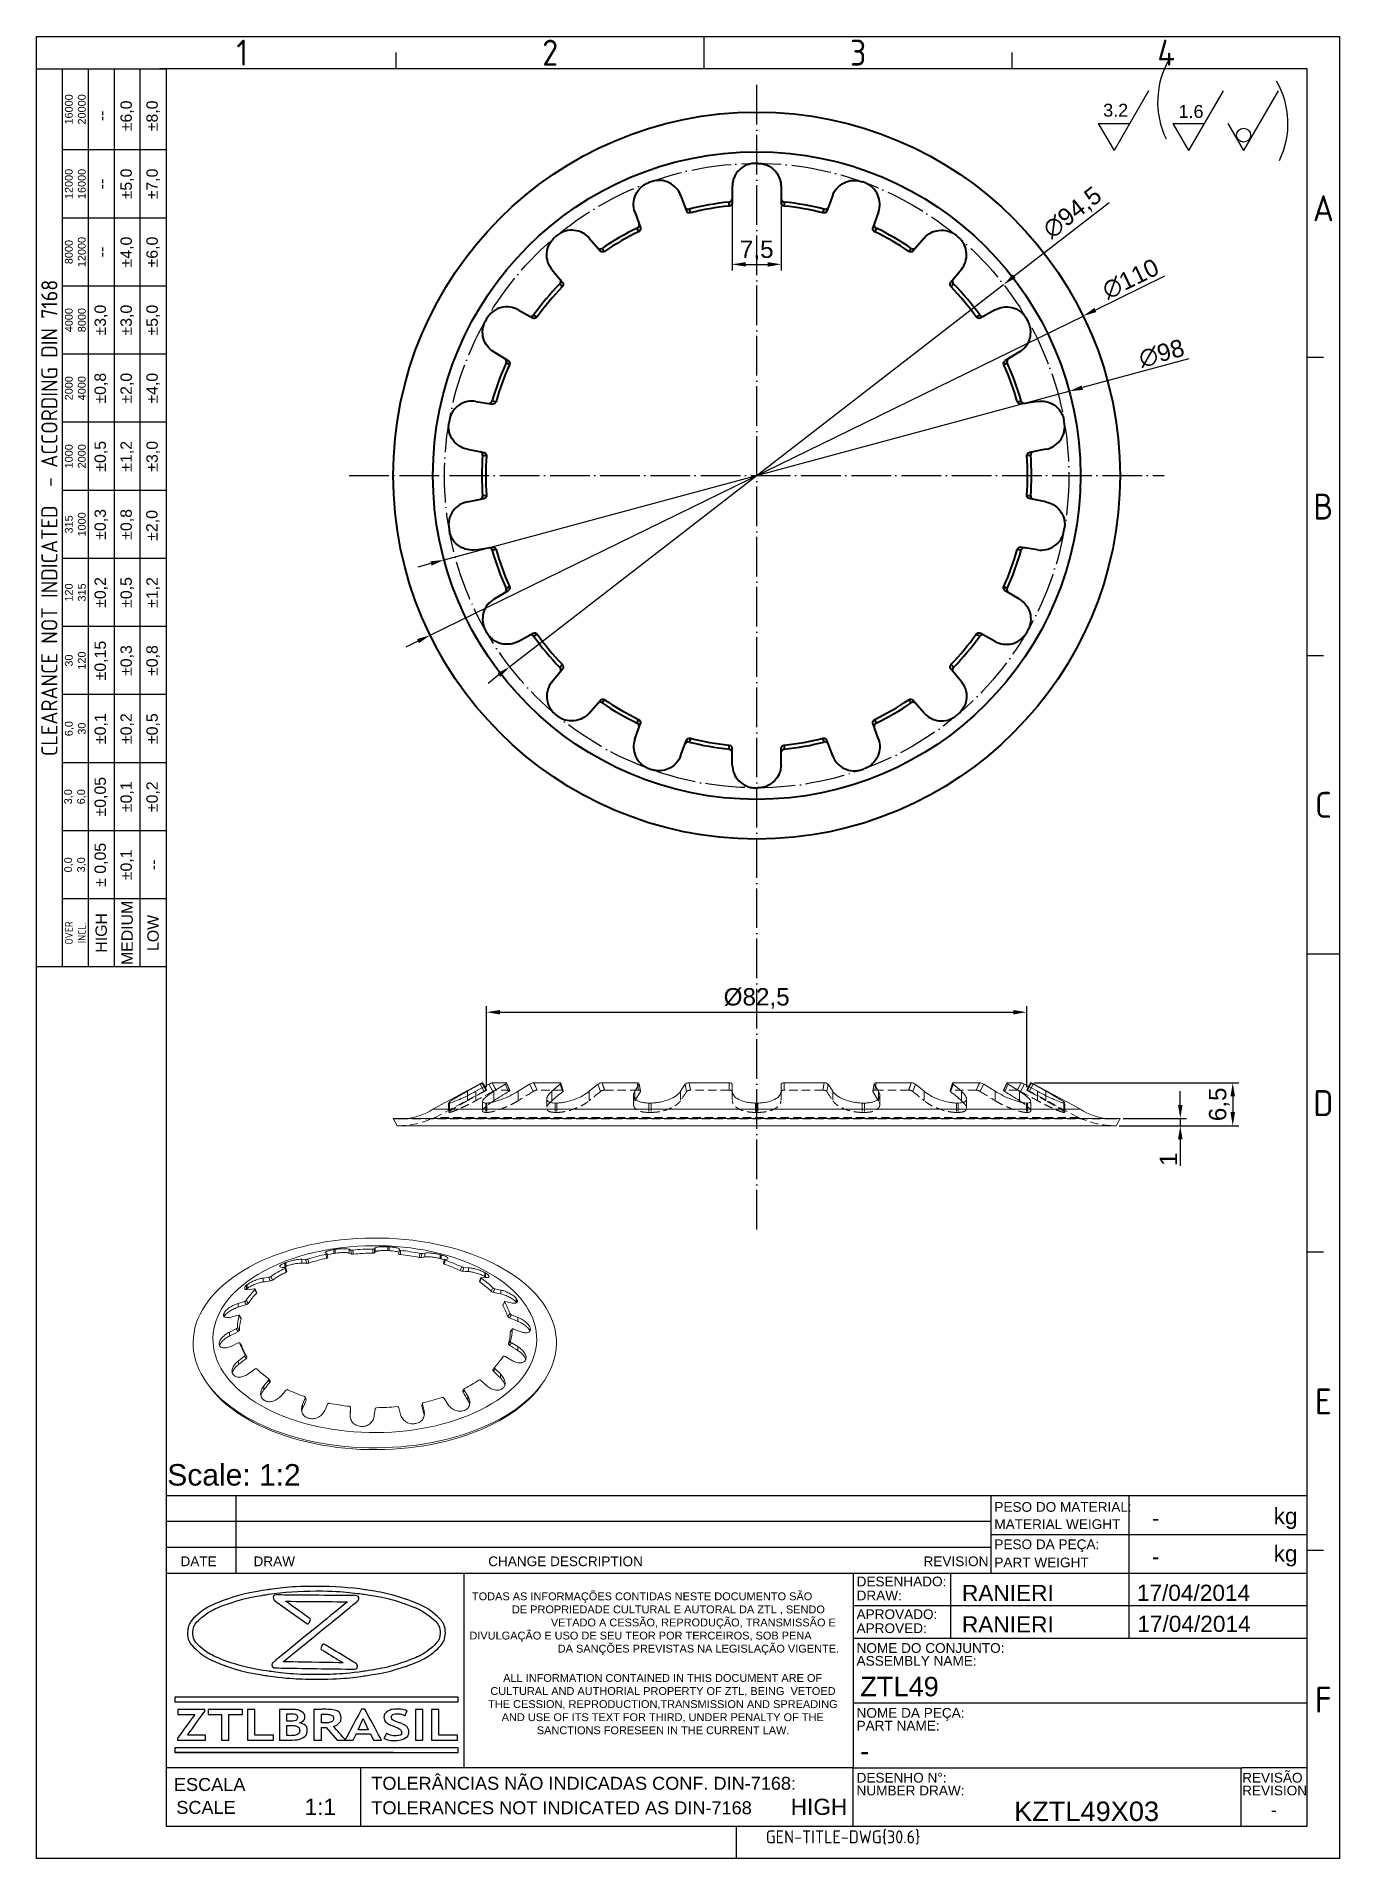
# Model space of a CAD drawing. Header units: millimetres. Extents: x 4337 to 4534, y 1258 to 1534.
import ezdxf
from ezdxf.enums import TextEntityAlignment as Align

# ---------------------------------------------------------------- set-up
doc = ezdxf.new("R2010")
doc.units = ezdxf.units.MM
for name, pattern in [('ACAD_ISO02W100', [15, 12, -3]), ('ACAD_ISO04W100', [30, 24, -3, 0, -3]), ('HIDDEN', [1.905, 1.27, -0.635])]:
    doc.linetypes.add(name, pattern=pattern)
for name, color, linetype, lineweight in [('AM_0', 7, 'Continuous', 40), ('AM_4', 1, 'ACAD_ISO04W100', 25), ('AM_5', 5, 'Continuous', 25), ('AM_8', 40, 'ACAD_ISO02W100', 35)]:
    doc.layers.add(name, color=color, linetype=linetype, lineweight=lineweight)
doc.layers.add('Camada 1', color=7, linetype='Continuous')
doc.styles.add('ACISOTS', font='isocp.shx', dxfattribs={"height": 1})
doc.styles.get("Standard").update_dxf_attribs({"font": 'arial.ttf'})
doc.dimstyles.new('ISO-25', dxfattribs={"dimscale": 0.75, "dimtxt": 3.5, "dimasz": 2.75, "dimexe": 1.25, "dimexo": 0.625, "dimtad": 1, "dimtxsty": 'Standard', "dimcen": 2.5, "dimadec": 0, "dimazin": 0, "dimtfac": 1, "dimtmove": 0, "dimatfit": 3, "dimfxl": 1, "dimarcsym": 0})

msp = doc.modelspace()

# ---------------------------------------------------------------- texts
at = {"color": 135, "lineweight": 25, "style": 'ACISOTS'}
for s, p in [('1', (4367.781, 1531.393)), ('2', (4414.389, 1531.393)), ('3', (4460.997, 1531.393)), ('4', (4507.606, 1531.393)), ('A', (4531.4, 1507.843)), ('B', (4531.4, 1462.707)), ('C', (4531.4, 1417.571)), ('D', (4531.4, 1372.434)), ('E', (4531.4, 1327.298)), ('F', (4531.4, 1282.161))]:
    msp.add_text(s, height=3.925, dxfattribs=at).set_placement(p, align=Align.MIDDLE)
for s, height, p in [('PESO DO MATERIAL:', 1.47184, (4481.604, 1310.595)), ('kg', 2.4531, (4523.877, 1308.714)), ('MATERIAL WEIGHT', 1.47184, (4481.604, 1307.988)), ('PESO DA PEÇA:', 1.47184, (4481.604, 1304.938)), ('kg', 2.4531, (4523.877, 1303.054)), ('DATE', 1.4718, (4358.425, 1302.364)), ('DRAW', 1.4718, (4369.482, 1302.364)), ('CHANGE DESCRIPTION', 1.47184, (4404.996, 1302.364)), ('REVISION', 1.4718, (4470.884, 1302.364)), ('PART WEIGHT', 1.47184, (4481.604, 1302.192)), ('DESENHADO:', 1.4718, (4460.755, 1299.314)), ('DRAW:', 1.4718, (4460.755, 1297.196)), ('APROVADO:', 1.4718, (4460.755, 1294.357)), ('APROVED:', 1.4718, (4460.755, 1292.24)), ('NOME DO CONJUNTO:', 1.47184, (4460.755, 1289.245)), ('ASSEMBLY NAME:', 1.47184, (4460.755, 1287.307)), ('NOME DA PEÇA:', 1.47184, (4460.755, 1279.432)), ('PART NAME:', 1.4718, (4460.755, 1277.494)), ('DESENHO N%%d:', 1.47184, (4460.755, 1269.62)), ('REVISÃO', 1.4718, (4519.112, 1269.62)), ('ESCALA', 1.9625, (4357.441, 1268.343)), ('TOLERÂNCIAS NÃO INDICADAS CONF. DIN-7168:', 1.96246, (4387.313, 1268.526)), ('NUMBER DRAW:', 1.47184, (4460.755, 1267.682)), ('REVISION', 1.4718, (4519.112, 1267.682)), ('SCALE', 1.9625, (4357.795, 1264.876)), ('TOLERANCES NOT INDICATED AS DIN-7168', 1.96246, (4387.313, 1264.822))]:
    msp.add_text(s, height=height).set_placement(p)
at = {"color": 135, "lineweight": 25, "attachment_point": 5, "rotation": 90}
for s, insert, char_height, width in [('16000\\P20000', (4342.514, 1522.807), 1.1775, 12.26534), ('--', (4346.439, 1521.826), 1.7171, 10.30289), ('±6,0', (4350.364, 1521.826), 1.7171, 10.30289), ('±8,0', (4354.289, 1521.826), 1.7171, 10.30289), ('12000\\P16000', (4342.514, 1511.523), 1.1775, 10.30289), ('±5,0', (4350.364, 1511.523), 1.7171, 10.30289), ('±7,0', (4354.289, 1511.523), 1.7171, 10.30289), ('--', (4346.439, 1511.523), 1.7171, 10.30289), ('8000\\P12000', (4342.514, 1501.22), 1.1775, 10.30289), ('±4,0', (4350.364, 1501.22), 1.7171, 10.30289), ('±6,0', (4354.289, 1501.22), 1.7171, 10.30289), ('--', (4346.439, 1501.22), 1.7171, 10.30289), ('{\\Fisocp.shx|c0;CLEARANCE NOT INDICATED  - ACCORDING DIN 7168}', (4338.589, 1460.99), 2.45307, 135.90001), ('4000\\P8000', (4342.514, 1490.917), 1.1775, 10.30289), ('±3,0', (4346.439, 1490.917), 1.7171, 10.30289), ('±3,0', (4350.364, 1490.917), 1.7171, 10.30289), ('±5,0', (4354.289, 1490.917), 1.7171, 10.30289), ('2000\\P4000', (4342.514, 1480.614), 1.1775, 10.30289), ('±0,8', (4346.439, 1480.614), 1.7171, 10.30289), ('±2,0', (4350.364, 1480.614), 1.7171, 10.30289), ('±4,0', (4354.289, 1480.614), 1.7171, 10.30289), ('±0,5', (4346.439, 1470.311), 1.7171, 10.30289), ('±1,2', (4350.364, 1470.311), 1.7171, 10.30289), ('±3,0', (4354.289, 1470.311), 1.7171, 10.30289), ('1000\\P2000', (4342.514, 1470.311), 1.1775, 10.30289), ('315\\P1000', (4342.514, 1460.009), 1.1775, 10.30289), ('±0,3', (4346.439, 1460.009), 1.7171, 10.30289), ('±0,8', (4350.364, 1460.009), 1.7171, 10.30289), ('±2,0', (4354.256, 1459.854), 1.7171, 10.30289), ('120\\P315', (4342.514, 1449.706), 1.1775, 10.30289), ('±0,2', (4346.439, 1449.706), 1.7171, 10.30289), ('±0,5', (4350.364, 1449.706), 1.7171, 10.30289), ('±1,2', (4354.289, 1449.706), 1.7171, 10.30289), ('±0,15', (4346.439, 1439.403), 1.7171, 10.30289), ('30\\P120', (4342.514, 1439.403), 1.1775, 10.30289), ('±0,3', (4350.364, 1439.403), 1.7171, 10.30289), ('±0,8', (4354.289, 1439.403), 1.7171, 10.30289), ('±0,1', (4346.439, 1429.1), 1.7171, 10.30289), ('±0,2', (4350.364, 1429.1), 1.7171, 10.30289), ('±0,5', (4354.289, 1429.1), 1.7171, 10.30289), ('6,0\\P30', (4342.514, 1429.1), 1.1775, 10.30289), ('±0,05', (4346.439, 1418.797), 1.7171, 10.30289), ('±0,1', (4350.364, 1418.797), 1.7171, 10.30289), ('±0,2', (4354.289, 1418.797), 1.7171, 10.30289), ('3,0\\P6,0', (4342.514, 1418.797), 1.1775, 10.30289), ('± 0,05', (4346.439, 1408.494), 1.7171, 10.30289), ('0,0\\P3,0', (4342.514, 1408.494), 1.1775, 10.30289), ('\\pt4.79529;±0,1', (4350.364, 1408.494), 1.71715, 10.30289), ('--', (4354.289, 1408.494), 1.7171, 10.30289), ('HIGH', (4346.439, 1398.191), 1.7171, 10.30289), ('MEDIUM', (4350.364, 1398.191), 1.7171, 10.30289), ('LOW', (4354.289, 1398.191), 1.7171, 10.30289), ('{\\Fisocp.shx|c0;OVER\\PINCL.}', (4342.514, 1398.191), 1.17747, 10.30289)]:
    msp.add_mtext(s, dxfattribs=dict(at, insert=insert, char_height=char_height, width=width))
at = {"ltscale": 0.25, "insert": (4356.428, 1317.81), "char_height": 3.25, "attachment_point": 1}
msp.add_mtext_dynamic_manual_height_columns('Scale: 1:2', width=26.74894, gutter_width=12.5, heights=[0], dxfattribs=at)
at = {"linetype": 'Continuous', "char_height": 1.18729, "attachment_point": 1}
for s, width, gutter_width, heights, insert in [('\\pi1.3835;TODAS AS INFORMAÇÕES CONTIDAS NESTE DOCUMENTO SÃO \\P\\pi7.4287;DE PROPRIEDADE CULTURAL E AUTORAL DA ZTL , SENDO \\P\\pi13.334;VETADO A CESSÃO, REPRODUÇÃO, TRANSMISSÃO E \\P\\pi0.99825;DIVULGAÇÃO E USO DE SEU TEOR POR TERCEIROS, SOB PENA \\P\\pi14.37;DA SANÇÕES PREVISTAS NA LEGISLAÇÃO VIGENTE.', 57.54943, 0, [13.028], (4401.157, 1298.395)), ('\\pi2.5421;ALL INFORMATION CONTAINED IN THIS DOCUMENT ARE OF \\P\\pi0.60571;CULTURAL AND AUTHORIAL PROPERTY OF ZTL, BEING  VETOED \\P\\pi0.27001;THE CESSION, REPRODUCTION,TRANSMISSION AND SPREADING \\P\\pi2.3178;AND USE OF ITS TEXT FOR THIRD, UNDER PENALTY OF THE \\P\\pi7.6351;SANCTIONS FORESEEN IN THE CURRENT LAW.', 53.29567, 12.5, [0], (4404.722, 1286.044))]:
    msp.add_mtext_dynamic_manual_height_columns(s, width=width, gutter_width=gutter_width, heights=heights, dxfattribs=dict(at, insert=insert))
for p in [(4505.458, 1309.662), (4505.458, 1303.824)]:
    msp.add_attdef('-', text='', height=2.453).set_placement(p, align=Align.MIDDLE_LEFT)
for tag, p, height in [('RANIERI', (4476.7, 1297.081), 2.453), ('17/04/2014', (4503.17, 1297.109), 2.453), ('RANIERI', (4476.698, 1292.333), 2.453), ('17/04/2014', (4503.248, 1292.415), 2.453), ('ZTL49', (4461.31, 1282.676), 2.944), ('-', (4461.31, 1272.938), 2.944), ('KZTL49X03', (4484.591, 1263.805), 2.944)]:
    msp.add_attdef(tag, p, '', height=height)
for tag, height, p in [('1:1', 2.453, (4379.581, 1265.949)), ('HIGH', 2.453, (4455.069, 1265.949)), ('-', 1.919, (4523.902, 1265.47))]:
    msp.add_attdef(tag, text='', height=height).set_placement(p, align=Align.MIDDLE_CENTER)
at = {"color": 135, "style": 'ACISOTS'}
msp.add_attdef('GEN-TITLE-DWG{30.6}', (4447.018, 1260.423), '', height=1.962, dxfattribs=at)
at = {"layer": 'AM_5', "char_height": 1.9519, "attachment_point": 1}
for s, insert in [('3.2', (4498.076, 1523.661)), ('1.6', (4509.476, 1523.473))]:
    msp.add_mtext_dynamic_manual_height_columns(s, width=18.23779, gutter_width=12.5, heights=[0], dxfattribs=dict(at, insert=insert))

# ---------------------------------------------------------------- blocks, each defined once
blk = doc.blocks.new('*D28')
at = {"layer": 'AM_5', "color": 0, "lineweight": -2, "ltscale": 0.25, "transparency": 16777216}
for p, q in [((4507.36, 1497.56), (4496.9, 1492.45)), ((4396.22, 1443.24), (4495.05, 1491.54)), ((4394.37, 1442.34), (4392.51, 1441.43))]:
    blk.add_line(p, q, dxfattribs=at)
at = {"layer": 'AM_5', "color": 0, "ltscale": 0.25, "transparency": 16777216}
for points in [[(4496.75, 1492.76), (4497.05, 1492.14), (4495.05, 1491.54)], [(4394.21, 1442.65), (4394.52, 1442.03), (4396.22, 1443.24)]]:
    blk.add_solid(points, dxfattribs=at)
at = {"layer": 'Defpoints', "color": 0, "ltscale": 0.25, "transparency": 16777216}
for p in [(4495.05, 1491.54), (4396.22, 1443.24)]:
    blk.add_point(p, dxfattribs=at)
at = {"layer": 'AM_5', "color": 0, "ltscale": 0.25, "transparency": 16777216, "insert": (4502.23, 1497.15), "char_height": 2.625, "attachment_point": 5, "rotation": 26.0467}
blk.add_mtext('∅110', dxfattribs=at)
blk = doc.blocks.new('*D29')
at = {"layer": 'AM_5', "color": 0, "lineweight": -2, "ltscale": 0.25, "transparency": 16777216}
for p, q in [((4404.74, 1374.87), (4404.74, 1387.13)), ((4486.52, 1374.87), (4486.52, 1387.13)), ((4406.81, 1386.19), (4484.46, 1386.19))]:
    blk.add_line(p, q, dxfattribs=at)
at = {"layer": 'AM_5', "color": 0, "ltscale": 0.25, "transparency": 16777216}
for points in [[(4406.81, 1386.53), (4406.81, 1385.85), (4404.74, 1386.19)], [(4484.46, 1386.53), (4484.46, 1385.85), (4486.52, 1386.19)]]:
    blk.add_solid(points, dxfattribs=at)
at = {"layer": 'Defpoints', "color": 0, "ltscale": 0.25, "transparency": 16777216}
for p in [(4486.52, 1386.19), (4404.74, 1374.4), (4486.52, 1374.4)]:
    blk.add_point(p, dxfattribs=at)
at = {"layer": 'AM_5', "color": 0, "ltscale": 0.25, "transparency": 16777216, "insert": (4445.63, 1388.28), "char_height": 2.625, "attachment_point": 5}
blk.add_mtext('%%c82,5', dxfattribs=at)
blk = doc.blocks.new('*D30')
at = {"layer": 'AM_5', "color": 0, "lineweight": -2, "ltscale": 0.25, "transparency": 16777216}
for p, q in [((4509.75, 1372.17), (4509.75, 1374.23)), ((4500.51, 1369), (4510.68, 1369)), ((4501.1, 1370.1), (4510.68, 1370.1)), ((4509.75, 1370.1), (4509.75, 1369)), ((4509.75, 1366.94), (4509.75, 1362.97))]:
    blk.add_line(p, q, dxfattribs=at)
at = {"layer": 'AM_5', "color": 0, "ltscale": 0.25, "transparency": 16777216}
for points in [[(4509.4, 1372.17), (4510.09, 1372.17), (4509.75, 1370.1)], [(4509.4, 1366.94), (4510.09, 1366.94), (4509.75, 1369)]]:
    blk.add_solid(points, dxfattribs=at)
at = {"layer": 'Defpoints', "color": 0, "ltscale": 0.25, "transparency": 16777216}
for p in [(4500.04, 1369), (4500.63, 1370.1), (4509.75, 1369)]:
    blk.add_point(p, dxfattribs=at)
at = {"layer": 'AM_5', "color": 0, "ltscale": 0.25, "transparency": 16777216, "insert": (4507.96, 1363.93), "char_height": 2.62, "attachment_point": 5, "rotation": 90}
blk.add_mtext('1', dxfattribs=at)
blk = doc.blocks.new('*D31')
at = {"layer": 'AM_5', "color": 0, "lineweight": -2, "ltscale": 0.25, "transparency": 16777216}
for p, q in [((4487.58, 1375.5), (4518.62, 1375.5)), ((4517.69, 1373.44), (4517.69, 1371.07)), ((4500.51, 1369), (4518.62, 1369))]:
    blk.add_line(p, q, dxfattribs=at)
at = {"layer": 'AM_5', "color": 0, "ltscale": 0.25, "transparency": 16777216}
for points in [[(4517.34, 1373.44), (4518.03, 1373.44), (4517.69, 1375.5)], [(4517.34, 1371.07), (4518.03, 1371.07), (4517.69, 1369)]]:
    blk.add_solid(points, dxfattribs=at)
at = {"layer": 'Defpoints', "color": 0, "ltscale": 0.25, "transparency": 16777216}
for p in [(4487.11, 1375.5), (4500.04, 1369), (4517.69, 1369)]:
    blk.add_point(p, dxfattribs=at)
at = {"layer": 'AM_5', "color": 0, "ltscale": 0.25, "transparency": 16777216, "insert": (4515.64, 1372.25), "char_height": 2.625, "attachment_point": 5, "rotation": 90}
blk.add_mtext('6,5', dxfattribs=at)
blk = doc.blocks.new('*D32')
at = {"layer": 'AM_5', "color": 0, "lineweight": -2, "ltscale": 0.25, "transparency": 16777216}
for p, q in [((4441.91, 1508.75), (4441.91, 1498.42)), ((4449.36, 1508.15), (4449.36, 1498.42)), ((4443.98, 1499.36), (4447.3, 1499.36))]:
    blk.add_line(p, q, dxfattribs=at)
at = {"layer": 'AM_5', "color": 0, "ltscale": 0.25, "transparency": 16777216}
for points in [[(4443.98, 1499.7), (4443.98, 1499.01), (4441.91, 1499.36)], [(4447.3, 1499.7), (4447.3, 1499.01), (4449.36, 1499.36)]]:
    blk.add_solid(points, dxfattribs=at)
at = {"layer": 'Defpoints', "color": 0, "ltscale": 0.25, "transparency": 16777216}
for p in [(4441.91, 1509.22), (4449.36, 1508.62), (4449.36, 1499.36)]:
    blk.add_point(p, dxfattribs=at)
at = {"layer": 'AM_5', "color": 0, "ltscale": 0.25, "transparency": 16777216, "insert": (4445.64, 1501.4), "char_height": 2.625, "attachment_point": 5}
blk.add_mtext('7,5', dxfattribs=at)
blk = doc.blocks.new('*D33')
at = {"layer": 'AM_5', "color": 0, "lineweight": -2, "ltscale": 0.25, "transparency": 16777216}
for p, q in [((4511.06, 1485.05), (4494.93, 1480.7)), ((4398.32, 1454.63), (4492.94, 1480.16)), ((4396.33, 1454.09), (4394.34, 1453.56))]:
    blk.add_line(p, q, dxfattribs=at)
at = {"layer": 'AM_5', "color": 0, "ltscale": 0.25, "transparency": 16777216}
for points in [[(4494.84, 1481.03), (4495.02, 1480.36), (4492.94, 1480.16)], [(4396.24, 1454.42), (4396.42, 1453.76), (4398.32, 1454.63)]]:
    blk.add_solid(points, dxfattribs=at)
at = {"layer": 'Defpoints', "color": 0, "ltscale": 0.25, "transparency": 16777216}
for p in [(4492.94, 1480.16), (4398.32, 1454.63)]:
    blk.add_point(p, dxfattribs=at)
at = {"layer": 'AM_5', "color": 0, "ltscale": 0.25, "transparency": 16777216, "insert": (4506.92, 1485.88), "char_height": 2.625, "attachment_point": 5, "rotation": 15.0998}
blk.add_mtext('∅98', dxfattribs=at)
blk = doc.blocks.new('*D34')
at = {"layer": 'AM_5', "color": 0, "lineweight": -2, "ltscale": 0.25, "transparency": 16777216}
for p, q in [((4498.99, 1508.68), (4484.63, 1497.57)), ((4408.26, 1438.48), (4483, 1496.31)), ((4406.63, 1437.22), (4405, 1435.95))]:
    blk.add_line(p, q, dxfattribs=at)
at = {"layer": 'AM_5', "color": 0, "ltscale": 0.25, "transparency": 16777216}
for points in [[(4484.42, 1497.84), (4484.84, 1497.3), (4483, 1496.31)], [(4406.42, 1437.49), (4406.84, 1436.94), (4408.26, 1438.48)]]:
    blk.add_solid(points, dxfattribs=at)
at = {"layer": 'Defpoints', "color": 0, "ltscale": 0.25, "transparency": 16777216}
for p in [(4483, 1496.31), (4408.26, 1438.48)]:
    blk.add_point(p, dxfattribs=at)
at = {"layer": 'AM_5', "color": 0, "ltscale": 0.25, "transparency": 16777216, "insert": (4493.51, 1507.08), "char_height": 2.625, "attachment_point": 5, "rotation": 37.7328}
blk.add_mtext('∅94,5', dxfattribs=at)

# ---------------------------------------------------------------- dimensions: what is measured, and where the dimension line sits
at = {"layer": 'AM_5', "ltscale": 0.25}
for p1, p2, picture, middle in [((4408.263, 1438.478), (4483.002, 1496.31), '*D34', (4494.789, 1505.432)), ((4398.324, 1454.63), (4492.941, 1480.159), '*D33', (4507.414, 1484.064))]:
    dim = msp.add_diameter_dim_2p(p1=p1, p2=p2, dimstyle='ISO-25', dxfattribs=at)
    dim.commit()
    dim.dimension.update_dxf_attribs({"geometry": picture, "text_midpoint": middle, "dimtype": 163})
for base, p1, p2, text, picture, middle in [((4449.361, 1499.356), (4441.914, 1509.22), (4449.361, 1508.622), '7,5', '*D32', (4445.638, 1501.397)), ((4486.522, 1386.189), (4404.743, 1374.404), (4486.522, 1374.404), '%%c82,5', '*D29', (4445.632, 1388.278))]:
    dim = msp.add_linear_dim(base=base, p1=p1, p2=p2, text=text, dimstyle='ISO-25', dxfattribs=at)
    dim.commit()
    dim.dimension.update_dxf_attribs({"geometry": picture, "text_midpoint": middle})
dim = msp.add_diameter_dim_2p(p1=(4396.219, 1443.243), p2=(4495.047, 1491.545), dimstyle='ISO-25', dxfattribs=at)
dim.commit()
dim.dimension.update_dxf_attribs({"geometry": '*D28', "text_midpoint": (4502.231, 1497.152)})
dim = msp.add_linear_dim(base=(4517.687, 1369.003), p1=(4487.109, 1375.504), p2=(4500.039, 1369.003), angle=90, dimstyle='ISO-25', dxfattribs=at)
dim.commit()
dim.dimension.update_dxf_attribs({"geometry": '*D31', "text_midpoint": (4515.641, 1372.253)})
dim = msp.add_linear_dim(base=(4509.747, 1369.003), p1=(4500.633, 1370.103), p2=(4500.039, 1369.003), angle=90, text='1', dimstyle='ISO-25', dxfattribs=at)
dim.commit()
dim.dimension.update_dxf_attribs({"geometry": '*D30', "text_midpoint": (4507.96, 1363.926)})

# ---------------------------------------------------------------- linework, layer by layer
at = {"color": 135, "lineweight": 25}
for p, q in [((4336.627, 1258.121), (4336.627, 1533.846)), ((4336.627, 1533.846), (4533.853, 1533.846)), ((4437.693, 1528.94), (4437.693, 1533.846)), ((4533.853, 1533.846), (4533.853, 1258.121)), ((4391.085, 1528.94), (4391.085, 1531.393)), ((4484.301, 1528.94), (4484.301, 1531.393)), ((4340.552, 1393.04), (4340.552, 1528.94)), ((4344.476, 1528.94), (4344.476, 1393.04)), ((4348.401, 1528.94), (4348.401, 1393.04)), ((4352.326, 1393.04), (4352.326, 1528.94)), ((4356.251, 1516.674), (4340.552, 1516.674)), ((4356.251, 1506.372), (4340.552, 1506.372)), ((4356.251, 1496.069), (4340.552, 1496.069)), ((4356.251, 1485.766), (4340.552, 1485.766)), ((4531.4, 1485.275), (4528.947, 1485.275)), ((4356.251, 1475.463), (4340.552, 1475.463)), ((4356.251, 1465.16), (4340.552, 1465.16)), ((4356.251, 1454.857), (4340.552, 1454.857)), ((4356.251, 1444.554), (4340.552, 1444.554)), ((4531.4, 1440.139), (4528.947, 1440.139)), ((4356.251, 1434.251), (4340.552, 1434.251)), ((4356.251, 1423.948), (4340.552, 1423.948)), ((4356.251, 1413.646), (4340.552, 1413.646)), ((4356.251, 1403.343), (4340.552, 1403.343)), ((4528.947, 1395.002), (4533.853, 1395.002)), ((4531.4, 1349.866), (4528.947, 1349.866)), ((4531.4, 1304.729), (4528.947, 1304.729)), ((4442.599, 1258.121), (4442.599, 1263.027)), ((4533.853, 1258.121), (4336.627, 1258.121))]:
    msp.add_line(p, q, dxfattribs=at)
for p, q in [((4528.947, 1528.94), (4355.27, 1528.94)), ((4356.251, 1528.94), (4356.251, 1263.027)), ((4528.947, 1263.027), (4528.947, 1528.94)), ((4356.251, 1313.07), (4528.947, 1313.07)), ((4356.251, 1313.07), (4356.251, 1263.027)), ((4356.251, 1313.07), (4481.11, 1313.07)), ((4366.852, 1301.295), (4366.852, 1313.07)), ((4481.11, 1301.295), (4481.11, 1313.07)), ((4501.963, 1313.07), (4501.963, 1307.182)), ((4528.947, 1263.027), (4528.947, 1313.07)), ((4481.11, 1309.145), (4356.251, 1309.145)), ((4481.11, 1307.182), (4528.947, 1307.182)), ((4501.963, 1307.182), (4501.963, 1301.295)), ((4356.251, 1305.22), (4481.11, 1305.22)), ((4356.251, 1301.295), (4460.261, 1301.295)), ((4401.322, 1301.295), (4401.322, 1271.858)), ((4460.261, 1301.295), (4460.261, 1282.652)), ((4460.261, 1301.295), (4528.947, 1301.295)), ((4474.98, 1301.295), (4474.98, 1291.483)), ((4501.963, 1301.295), (4501.963, 1291.483)), ((4460.261, 1296.389), (4528.947, 1296.389)), ((4460.261, 1291.483), (4528.947, 1291.483)), ((4460.261, 1282.652), (4460.261, 1271.858)), ((4460.261, 1281.67), (4528.947, 1281.67)), ((4460.261, 1271.858), (4356.251, 1271.858)), ((4385.688, 1271.858), (4385.688, 1263.027)), ((4460.261, 1263.027), (4460.261, 1271.858)), ((4460.261, 1271.858), (4519.135, 1271.858)), ((4518.893, 1271.858), (4518.893, 1263.027)), ((4528.947, 1271.858), (4519.135, 1271.858)), ((4356.251, 1263.027), (4528.947, 1263.027)), ((4356.251, 1263.027), (4528.947, 1263.027))]:
    msp.add_line(p, q)
at = {"color": 7, "linetype": 'Continuous', "lineweight": 15}
for p, q in [((4404.039, 1375.503), (4396.633, 1371.503)), ((4401.848, 1374.223), (4403.796, 1375.289)), ((4403.128, 1374.223), (4405.088, 1375.289)), ((4404.152, 1375.503), (4404.039, 1375.503)), ((4404.743, 1374.404), (4404.156, 1375.504)), ((4407.706, 1375.503), (4405.602, 1375.503)), ((4405.85, 1374.223), (4407.551, 1375.289)), ((4405.85, 1374.223), (4405.85, 1372.802)), ((4408.268, 1374.387), (4407.755, 1375.487)), ((4409.534, 1374.223), (4411.27, 1375.289)), ((4415.834, 1375.503), (4411.88, 1375.503)), ((4414.649, 1374.223), (4415.899, 1375.289)), ((4414.649, 1374.223), (4414.649, 1372.802)), ((4416.364, 1374.345), (4415.988, 1375.444)), ((4420.294, 1374.223), (4421.596, 1375.289)), ((4427.556, 1375.503), (4422.229, 1375.503)), ((4427.186, 1374.223), (4427.833, 1375.289)), ((4428.028, 1374.189), (4427.186, 1372.802)), ((4428.049, 1374.275), (4427.854, 1375.375)), ((4434.111, 1374.223), (4434.822, 1375.289)), ((4441.458, 1375.503), (4435.401, 1375.503)), ((4441.948, 1374.223), (4441.914, 1375.289)), ((4449.317, 1374.223), (4449.351, 1375.289)), ((4455.864, 1375.503), (4449.807, 1375.503)), ((4457.154, 1374.223), (4456.444, 1375.289)), ((4463.411, 1375.375), (4463.216, 1374.276)), ((4463.237, 1374.189), (4464.079, 1372.802)), ((4464.079, 1374.223), (4463.432, 1375.289)), ((4469.036, 1375.503), (4463.709, 1375.503)), ((4470.971, 1374.223), (4469.669, 1375.289)), ((4475.277, 1375.444), (4474.901, 1374.345)), ((4476.616, 1374.223), (4475.366, 1375.289)), ((4479.385, 1375.503), (4475.432, 1375.503)), ((4476.616, 1374.223), (4476.616, 1372.802)), ((4481.731, 1374.223), (4479.995, 1375.289)), ((4483.51, 1375.487), (4482.997, 1374.387)), ((4485.663, 1375.503), (4483.559, 1375.503)), ((4485.416, 1374.223), (4483.714, 1375.289)), ((4485.416, 1374.223), (4485.416, 1372.802)), ((4488.138, 1374.223), (4486.177, 1375.289)), ((4487.109, 1375.504), (4486.522, 1374.404)), ((4487.227, 1375.503), (4487.113, 1375.503)), ((4494.633, 1371.503), (4487.227, 1375.503)), ((4489.417, 1374.223), (4487.469, 1375.289)), ((4494.633, 1371.503), (4396.633, 1371.503)), ((4405.442, 1372.524), (4405.85, 1372.802)), ((4414.4, 1372.541), (4414.649, 1372.802)), ((4476.866, 1372.541), (4476.616, 1372.802)), ((4485.823, 1372.524), (4485.416, 1372.802)), ((4390.633, 1370.103), (4391.227, 1369.003)), ((4500.633, 1370.103), (4390.633, 1370.103)), ((4500.039, 1369.003), (4391.227, 1369.003)), ((4500.039, 1369.003), (4500.633, 1370.103)), ((4374.364, 1348.309), (4374.364, 1347.729)), ((4376.784, 1348.8), (4377.367, 1348.771)), ((4376.784, 1348.8), (4376.784, 1348.22)), ((4380.39, 1349.77), (4380.631, 1349.65)), ((4380.709, 1349.027), (4380.637, 1349.643)), ((4381.635, 1350.266), (4381.635, 1349.686)), ((4381.814, 1350.294), (4381.814, 1349.714)), ((4383.949, 1350.321), (4384.222, 1350.206)), ((4383.949, 1350.321), (4383.949, 1349.741)), ((4387.913, 1350.521), (4387.81, 1350.387)), ((4387.913, 1350.521), (4387.913, 1349.941)), ((4389.806, 1350.698), (4389.806, 1350.118)), ((4389.99, 1350.688), (4389.99, 1350.108)), ((4391.513, 1350.198), (4391.493, 1349.577)), ((4391.583, 1350.336), (4391.514, 1350.2)), ((4391.583, 1350.336), (4391.581, 1350.353)), ((4395.427, 1349.741), (4394.992, 1349.662)), ((4395.427, 1349.741), (4395.427, 1349.161)), ((4397.74, 1349.49), (4397.74, 1348.91)), ((4397.907, 1349.445), (4397.907, 1348.865)), ((4397.907, 1348.865), (4398.342, 1348.728)), ((4398.345, 1348.744), (4398.223, 1348.137)), ((4398.766, 1348.842), (4398.362, 1348.754)), ((4370.952, 1345.955), (4371.775, 1346.07)), ((4370.952, 1345.955), (4370.952, 1345.375)), ((4373.766, 1347.58), (4374.321, 1347.54)), ((4374.213, 1347.668), (4373.991, 1347.564)), ((4374.213, 1348.248), (4374.213, 1347.668)), ((4374.523, 1346.933), (4374.355, 1347.525)), ((4402.026, 1347.525), (4401.312, 1347.562)), ((4402.026, 1347.525), (4402.026, 1346.945)), ((4403.884, 1346.026), (4403.677, 1345.453)), ((4404.631, 1346.021), (4403.941, 1346.044)), ((4404.479, 1346.788), (4404.479, 1346.208)), ((4404.61, 1346.713), (4404.61, 1346.133)), ((4368.434, 1344.306), (4368.354, 1344.223)), ((4368.434, 1344.886), (4368.434, 1344.306)), ((4368.54, 1344.973), (4368.54, 1344.393)), ((4368.839, 1344.213), (4369.642, 1344.312)), ((4369.968, 1343.741), (4369.726, 1344.292)), ((4406.913, 1344.139), (4406.007, 1344.341)), ((4406.913, 1344.139), (4406.913, 1343.559)), ((4409.212, 1342.919), (4409.212, 1342.339)), ((4409.29, 1342.822), (4409.29, 1342.242)), ((4365.043, 1340.688), (4365.043, 1340.108)), ((4366.204, 1340.077), (4367.158, 1340.354)), ((4367.157, 1342.131), (4368.12, 1342.428)), ((4367.157, 1342.131), (4367.157, 1341.551)), ((4367.597, 1339.839), (4367.31, 1340.335)), ((4407.462, 1342.375), (4407.193, 1341.851)), ((4408.471, 1342.211), (4407.578, 1342.396)), ((4409.5, 1339.993), (4408.51, 1340.388)), ((4365.857, 1337.788), (4366.844, 1338.283)), ((4365.857, 1337.788), (4365.857, 1337.208)), ((4408.337, 1337.728), (4408.349, 1337.765)), ((4408.644, 1338.234), (4408.347, 1337.767)), ((4409.822, 1337.874), (4408.835, 1338.249)), ((4409.5, 1339.993), (4409.5, 1339.413)), ((4366.178, 1335.669), (4367.168, 1336.145)), ((4367.696, 1335.698), (4367.398, 1336.135)), ((4409.475, 1335.585), (4408.521, 1336.178)), ((4409.475, 1335.585), (4409.475, 1335.005)), ((4367.208, 1333.451), (4368.1, 1334.137)), ((4367.208, 1333.451), (4367.208, 1332.871)), ((4368.765, 1331.523), (4369.671, 1332.191)), ((4405.973, 1332.475), (4405.731, 1332.128)), ((4406.839, 1331.449), (4406.036, 1332.221)), ((4406.996, 1333.691), (4406.92, 1333.578)), ((4408.521, 1333.531), (4407.558, 1334.105)), ((4362.423, 1330.087), (4362.697, 1329.704)), ((4371.047, 1329.641), (4371.737, 1330.489)), ((4371.047, 1329.641), (4371.047, 1329.061)), ((4371.979, 1330.395), (4371.771, 1330.72)), ((4401.343, 1329.191), (4401.175, 1328.885)), ((4404.726, 1329.707), (4403.904, 1330.462)), ((4406.839, 1331.449), (4406.839, 1330.869)), ((4412.981, 1329.704), (4413.255, 1330.087)), ((4373.652, 1328.137), (4374.366, 1328.971)), ((4376.796, 1325.8), (4376.912, 1326.24)), ((4376.912, 1326.82), (4377.316, 1327.778)), ((4376.912, 1326.82), (4376.912, 1326.24)), ((4377.441, 1327.641), (4377.319, 1327.933)), ((4380.251, 1325.921), (4380.686, 1326.871)), ((4384.095, 1325.326), (4384.164, 1326.333)), ((4384.185, 1326.086), (4384.164, 1326.363)), ((4391.729, 1325.341), (4391.456, 1326.327)), ((4395.048, 1326.98), (4394.975, 1326.699)), ((4395.288, 1325.892), (4395.048, 1326.883)), ((4398.894, 1326.862), (4398.311, 1327.761)), ((4401.912, 1328.082), (4401.357, 1328.993)), ((4401.912, 1328.082), (4401.912, 1327.502)), ((4384.185, 1326.056), (4384.11, 1324.964)), ((4387.765, 1325.141), (4387.869, 1326.146)), ((4395.288, 1325.892), (4395.288, 1325.312))]:
    msp.add_line(p, q, dxfattribs=at)
at = {"color": 7, "linetype": 'HIDDEN', "lineweight": 0}
for p, q in [((4404.633, 1374.403), (4396.949, 1370.253)), ((4403.128, 1374.223), (4403.128, 1372.802)), ((4404.039, 1375.503), (4404.633, 1374.403)), ((4404.74, 1374.403), (4404.633, 1374.403)), ((4408.219, 1374.403), (4406.193, 1374.403)), ((4409.534, 1374.223), (4409.534, 1372.802)), ((4416.211, 1374.403), (4412.403, 1374.403)), ((4420.294, 1374.223), (4420.294, 1372.802)), ((4427.751, 1374.403), (4422.621, 1374.403)), ((4426.995, 1373.622), (4426.995, 1372.202)), ((4434.111, 1374.223), (4434.111, 1372.802)), ((4441.448, 1374.403), (4435.615, 1374.403)), ((4441.948, 1374.223), (4441.948, 1372.802)), ((4449.317, 1374.223), (4449.317, 1372.802)), ((4455.65, 1374.403), (4449.817, 1374.403)), ((4457.154, 1374.223), (4457.154, 1372.802)), ((4468.644, 1374.403), (4463.514, 1374.403)), ((4464.27, 1372.202), (4464.27, 1373.622)), ((4470.971, 1374.223), (4470.971, 1372.802)), ((4478.862, 1374.403), (4475.054, 1374.403)), ((4481.731, 1374.223), (4481.731, 1372.802)), ((4485.072, 1374.403), (4483.046, 1374.403)), ((4486.633, 1374.403), (4486.525, 1374.403)), ((4486.633, 1374.403), (4487.227, 1375.503)), ((4494.317, 1370.253), (4486.633, 1374.403)), ((4488.138, 1374.223), (4488.138, 1372.802)), ((4399.015, 1372.48), (4399.015, 1371.073)), ((4399.068, 1371.027), (4399.056, 1371.073)), ((4399.068, 1372.448), (4399.068, 1371.027)), ((4399.132, 1372.448), (4399.132, 1371.027)), ((4404.152, 1372.687), (4404.152, 1371.275)), ((4404.62, 1372.448), (4404.62, 1371.027)), ((4404.805, 1372.448), (4404.805, 1371.027)), ((4413.869, 1373.081), (4413.869, 1371.662)), ((4415.119, 1372.448), (4415.119, 1371.027)), ((4415.402, 1372.448), (4415.402, 1371.027)), ((4429.298, 1372.448), (4429.298, 1371.027)), ((4429.646, 1372.448), (4429.646, 1371.027)), ((4445.448, 1372.448), (4445.448, 1371.027)), ((4445.817, 1372.448), (4445.817, 1371.027)), ((4461.619, 1372.448), (4461.619, 1371.027)), ((4461.967, 1372.448), (4461.967, 1371.027)), ((4475.863, 1372.448), (4475.863, 1371.027)), ((4476.146, 1372.448), (4476.146, 1371.027)), ((4477.396, 1371.662), (4477.396, 1373.081)), ((4486.46, 1372.448), (4486.46, 1371.027)), ((4486.645, 1372.448), (4486.645, 1371.027)), ((4487.114, 1371.275), (4487.114, 1372.687)), ((4492.133, 1372.448), (4492.133, 1371.027)), ((4492.197, 1372.448), (4492.197, 1371.027)), ((4492.25, 1371.073), (4492.25, 1372.48)), ((4391.638, 1370.048), (4499.627, 1370.048)), ((4494.317, 1370.253), (4396.949, 1370.253)), ((4498.969, 1370.072), (4498.621, 1370.103))]:
    msp.add_line(p, q, dxfattribs=at)
at = {"color": 8, "linetype": 'Continuous', "lineweight": 15}
for p, q in [((4401.848, 1374.223), (4401.848, 1372.802)), ((4404.087, 1374.745), (4403.796, 1375.289)), ((4427.186, 1374.223), (4427.186, 1372.802)), ((4464.079, 1374.223), (4464.079, 1372.802)), ((4487.469, 1375.289), (4487.178, 1374.745)), ((4489.417, 1374.223), (4489.417, 1372.802)), ((4364.995, 1340.585), (4364.995, 1340.171)), ((4411.366, 1338.348), (4411.366, 1338.021)), ((4411.382, 1338.242), (4411.382, 1338.117)), ((4384.095, 1325.326), (4384.095, 1325.101))]:
    msp.add_line(p, q, dxfattribs=at)
at = {"color": 135, "lineweight": 25}
msp.add_lwpolyline([(4356.251, 1528.94), (4356.251, 1393.04), (4336.627, 1393.04), (4336.627, 1528.94)], close=True, dxfattribs=at)
at = {"color": 7, "linetype": 'HIDDEN', "lineweight": 0, "flags": 128}
for points in [[(4403.796, 1375.289), (4404.091, 1374.737), (4404.384, 1374.189)], [(4404.384, 1374.189), (4404.091, 1374.737), (4404.087, 1374.745)], [(4404.152, 1375.503), (4404.621, 1374.625), (4404.74, 1374.403)], [(4404.74, 1374.403), (4404.271, 1375.282), (4404.152, 1375.503)], [(4405.088, 1375.289), (4405.384, 1374.737), (4405.679, 1374.189)], [(4405.679, 1374.189), (4405.384, 1374.737), (4405.088, 1375.289)], [(4406.193, 1374.403), (4405.721, 1375.282), (4405.602, 1375.503)], [(4405.602, 1375.503), (4406.074, 1374.625), (4406.193, 1374.403)], [(4407.551, 1375.289), (4407.808, 1374.737), (4408.064, 1374.189)], [(4407.706, 1375.503), (4408.116, 1374.625), (4408.219, 1374.403)], [(4408.219, 1374.403), (4407.809, 1375.282), (4407.706, 1375.503)], [(4411.27, 1375.289), (4411.532, 1374.737), (4411.793, 1374.189)], [(4411.793, 1374.189), (4411.532, 1374.737), (4411.27, 1375.289)], [(4412.403, 1374.403), (4411.985, 1375.282), (4411.88, 1375.503)], [(4411.88, 1375.503), (4412.298, 1374.625), (4412.403, 1374.403)], [(4415.834, 1375.503), (4416.135, 1374.625), (4416.211, 1374.403)], [(4416.211, 1374.403), (4415.909, 1375.282), (4415.834, 1375.503)], [(4415.899, 1375.289), (4416.088, 1374.737), (4416.275, 1374.189)], [(4421.596, 1375.289), (4421.793, 1374.737), (4421.988, 1374.189)], [(4421.988, 1374.189), (4421.793, 1374.737), (4421.596, 1375.289)], [(4422.621, 1374.403), (4422.308, 1375.282), (4422.229, 1375.503)], [(4422.229, 1375.503), (4422.542, 1374.625), (4422.621, 1374.403)], [(4427.556, 1375.503), (4427.712, 1374.625), (4427.751, 1374.403)], [(4427.751, 1374.403), (4427.595, 1375.282), (4427.556, 1375.503)], [(4427.833, 1375.289), (4427.931, 1374.737), (4428.028, 1374.189)], [(4434.822, 1375.289), (4434.929, 1374.737), (4435.036, 1374.189)], [(4435.036, 1374.189), (4434.929, 1374.737), (4434.822, 1375.289)], [(4435.615, 1374.403), (4435.444, 1375.282), (4435.401, 1375.503)], [(4435.401, 1375.503), (4435.572, 1374.625), (4435.615, 1374.403)], [(4441.458, 1375.503), (4441.45, 1374.625), (4441.448, 1374.403)], [(4441.448, 1374.403), (4441.456, 1375.282), (4441.458, 1375.503)], [(4441.904, 1374.189), (4441.909, 1374.737), (4441.914, 1375.289)], [(4441.914, 1375.289), (4441.909, 1374.737), (4441.904, 1374.189)], [(4449.351, 1375.289), (4449.356, 1374.737), (4449.361, 1374.189)], [(4449.361, 1374.189), (4449.356, 1374.737), (4449.351, 1375.289)], [(4449.817, 1374.403), (4449.809, 1375.282), (4449.807, 1375.503)], [(4449.807, 1375.503), (4449.815, 1374.625), (4449.817, 1374.403)], [(4455.864, 1375.503), (4455.693, 1374.625), (4455.65, 1374.403)], [(4455.65, 1374.403), (4455.821, 1375.282), (4455.864, 1375.503)], [(4456.229, 1374.189), (4456.336, 1374.737), (4456.444, 1375.289)], [(4456.444, 1375.289), (4456.336, 1374.737), (4456.229, 1374.189)], [(4463.237, 1374.189), (4463.334, 1374.737), (4463.432, 1375.289)], [(4463.514, 1374.403), (4463.67, 1375.282), (4463.709, 1375.503)], [(4463.709, 1375.503), (4463.553, 1374.625), (4463.514, 1374.403)], [(4469.036, 1375.503), (4468.723, 1374.625), (4468.644, 1374.403)], [(4468.644, 1374.403), (4468.957, 1375.282), (4469.036, 1375.503)], [(4469.277, 1374.189), (4469.472, 1374.737), (4469.669, 1375.289)], [(4469.669, 1375.289), (4469.472, 1374.737), (4469.277, 1374.189)], [(4474.99, 1374.189), (4475.177, 1374.737), (4475.366, 1375.289)], [(4475.054, 1374.403), (4475.356, 1375.282), (4475.432, 1375.503)], [(4475.432, 1375.503), (4475.13, 1374.625), (4475.054, 1374.403)], [(4479.385, 1375.503), (4478.967, 1374.625), (4478.862, 1374.403)], [(4478.862, 1374.403), (4479.28, 1375.282), (4479.385, 1375.503)], [(4479.472, 1374.189), (4479.733, 1374.737), (4479.995, 1375.289)], [(4479.995, 1375.289), (4479.733, 1374.737), (4479.472, 1374.189)], [(4483.046, 1374.403), (4483.456, 1375.282), (4483.559, 1375.503)], [(4483.559, 1375.503), (4483.15, 1374.625), (4483.046, 1374.403)], [(4483.201, 1374.189), (4483.457, 1374.737), (4483.714, 1375.289)], [(4485.663, 1375.503), (4485.191, 1374.625), (4485.072, 1374.403)], [(4485.072, 1374.403), (4485.544, 1375.282), (4485.663, 1375.503)], [(4485.587, 1374.189), (4485.881, 1374.737), (4486.177, 1375.289)], [(4486.177, 1375.289), (4485.881, 1374.737), (4485.587, 1374.189)], [(4486.525, 1374.403), (4486.995, 1375.282), (4487.113, 1375.503)], [(4487.113, 1375.503), (4486.644, 1374.625), (4486.525, 1374.403)], [(4486.882, 1374.189), (4487.174, 1374.737), (4487.469, 1375.289)], [(4487.178, 1374.745), (4487.174, 1374.737), (4486.882, 1374.189)], [(4392.644, 1370.103), (4392.297, 1370.072), (4391.638, 1370.048)]]:
    msp.add_lwpolyline(points, dxfattribs=at)
at = {"color": 7, "linetype": 'Continuous', "lineweight": 15, "flags": 128}
for points in [[(4408.064, 1374.189), (4407.808, 1374.737), (4407.551, 1375.289)], [(4416.275, 1374.189), (4416.088, 1374.737), (4415.899, 1375.289)], [(4428.028, 1374.189), (4427.931, 1374.737), (4427.833, 1375.289)], [(4463.432, 1375.289), (4463.334, 1374.737), (4463.237, 1374.189)], [(4475.366, 1375.289), (4475.177, 1374.737), (4474.99, 1374.189)], [(4483.714, 1375.289), (4483.457, 1374.737), (4483.201, 1374.189)], [(4407.285, 1347.375), (4408.126, 1346.867), (4408.927, 1346.339), (4409.687, 1345.79), (4410.405, 1345.223), (4411.078, 1344.638), (4411.705, 1344.036), (4412.286, 1343.419), (4412.819, 1342.788), (4413.304, 1342.143), (4413.738, 1341.487), (4414.122, 1340.82), (4414.454, 1340.145), (4414.734, 1339.461), (4414.961, 1338.771), (4415.136, 1338.076), (4415.257, 1337.377), (4415.324, 1336.676), (4415.337, 1335.973), (4415.297, 1335.271), (4415.203, 1334.571), (4415.055, 1333.874), (4414.854, 1333.181), (4414.6, 1332.494), (4414.294, 1331.815), (4413.936, 1331.143), (4413.527, 1330.482), (4413.068, 1329.831), (4412.559, 1329.193), (4412.002, 1328.569), (4411.397, 1327.959), (4410.747, 1327.366), (4410.051, 1326.789), (4409.312, 1326.231), (4408.531, 1325.693), (4407.71, 1325.175), (4406.85, 1324.678), (4405.952, 1324.204), (4405.019, 1323.753), (4404.052, 1323.326), (4403.054, 1322.925), (4402.026, 1322.549), (4400.97, 1322.2), (4399.888, 1321.879), (4398.783, 1321.585), (4397.656, 1321.32), (4396.511, 1321.084), (4395.348, 1320.877), (4394.17, 1320.7), (4392.98, 1320.554), (4391.78, 1320.438), (4390.572, 1320.352), (4389.359, 1320.298), (4388.143, 1320.275), (4386.927, 1320.282), (4385.712, 1320.321), (4384.501, 1320.391), (4383.297, 1320.492), (4382.102, 1320.623), (4380.918, 1320.785), (4379.747, 1320.977), (4378.593, 1321.198), (4377.456, 1321.449), (4376.34, 1321.728), (4375.246, 1322.036), (4374.177, 1322.371), (4373.135, 1322.734), (4372.121, 1323.122), (4371.138, 1323.536), (4370.188, 1323.975), (4369.273, 1324.438), (4368.394, 1324.923), (4367.553, 1325.431), (4366.751, 1325.96), (4365.991, 1326.508), (4365.274, 1327.075), (4364.601, 1327.66), (4363.973, 1328.262), (4363.392, 1328.879), (4362.859, 1329.511), (4362.375, 1330.155), (4361.94, 1330.811), (4361.557, 1331.478), (4361.224, 1332.153), (4360.944, 1332.837), (4360.717, 1333.527), (4360.542, 1334.222), (4360.422, 1334.921), (4360.354, 1335.622), (4360.341, 1336.325), (4360.381, 1337.027), (4360.475, 1337.727), (4360.623, 1338.424), (4360.824, 1339.117), (4361.078, 1339.804), (4361.384, 1340.484), (4361.742, 1341.155), (4362.151, 1341.816), (4362.611, 1342.467), (4363.119, 1343.105), (4363.677, 1343.729), (4364.281, 1344.339), (4364.932, 1344.932), (4365.627, 1345.509), (4366.366, 1346.067), (4367.147, 1346.605), (4367.968, 1347.124), (4368.829, 1347.62), (4369.726, 1348.095), (4370.659, 1348.545), (4371.626, 1348.972), (4372.624, 1349.373), (4373.652, 1349.749), (4374.708, 1350.098), (4375.79, 1350.42), (4376.895, 1350.713), (4378.022, 1350.978), (4379.168, 1351.215), (4380.331, 1351.421), (4381.508, 1351.598), (4382.698, 1351.745), (4383.898, 1351.861), (4385.106, 1351.946), (4386.319, 1352), (4387.535, 1352.024), (4388.752, 1352.016), (4389.966, 1351.977), (4391.177, 1351.907), (4392.381, 1351.806), (4393.577, 1351.675), (4394.761, 1351.513), (4395.931, 1351.322), (4397.086, 1351.1), (4398.222, 1350.849), (4399.338, 1350.57), (4400.432, 1350.262), (4401.501, 1349.927), (4402.544, 1349.564), (4403.557, 1349.176), (4404.54, 1348.762), (4405.49, 1348.323), (4406.405, 1347.86), (4407.285, 1347.375)], [(4405.163, 1346.722), (4405.956, 1346.242), (4406.709, 1345.741), (4407.421, 1345.221), (4408.09, 1344.682), (4408.714, 1344.125), (4409.292, 1343.552), (4409.823, 1342.964), (4410.306, 1342.362), (4410.739, 1341.748), (4411.122, 1341.123), (4411.454, 1340.488), (4411.734, 1339.845), (4411.961, 1339.195), (4412.136, 1338.539), (4412.257, 1337.88), (4412.324, 1337.218), (4412.337, 1336.555), (4412.297, 1335.892), (4412.203, 1335.231), (4412.055, 1334.574), (4411.854, 1333.921), (4411.601, 1333.274), (4411.295, 1332.635), (4410.937, 1332.005), (4410.529, 1331.385), (4410.071, 1330.777), (4409.564, 1330.182), (4409.009, 1329.601), (4408.407, 1329.036), (4407.761, 1328.488), (4407.071, 1327.958), (4406.338, 1327.447), (4405.565, 1326.957), (4404.752, 1326.488), (4403.903, 1326.042), (4403.018, 1325.619), (4402.1, 1325.22), (4401.151, 1324.847), (4400.172, 1324.5), (4399.166, 1324.18), (4398.135, 1323.887), (4397.082, 1323.622), (4396.008, 1323.387), (4394.917, 1323.18), (4393.81, 1323.004), (4392.689, 1322.857), (4391.558, 1322.741), (4390.419, 1322.656), (4389.274, 1322.601), (4388.126, 1322.578), (4386.978, 1322.586), (4385.831, 1322.625), (4384.689, 1322.695), (4383.553, 1322.795), (4382.427, 1322.927), (4381.313, 1323.088), (4380.214, 1323.28), (4379.131, 1323.501), (4378.067, 1323.751), (4377.025, 1324.03), (4376.006, 1324.336), (4375.013, 1324.67), (4374.049, 1325.03), (4373.115, 1325.416), (4372.213, 1325.827), (4371.346, 1326.262), (4370.515, 1326.72), (4369.722, 1327.2), (4368.969, 1327.7), (4368.257, 1328.221), (4367.589, 1328.76), (4366.964, 1329.317), (4366.386, 1329.89), (4365.855, 1330.478), (4365.372, 1331.079), (4364.939, 1331.693), (4364.556, 1332.319), (4364.224, 1332.953), (4363.944, 1333.597), (4363.717, 1334.247), (4363.543, 1334.902), (4363.422, 1335.561), (4363.354, 1336.223), (4363.341, 1336.887), (4363.381, 1337.549), (4363.475, 1338.21), (4363.623, 1338.868), (4363.824, 1339.521), (4364.078, 1340.167), (4364.384, 1340.807), (4364.741, 1341.437), (4365.15, 1342.057), (4365.608, 1342.665), (4366.115, 1343.26), (4366.67, 1343.84), (4367.271, 1344.405), (4367.917, 1344.953), (4368.608, 1345.483), (4369.34, 1345.994), (4370.114, 1346.485), (4370.926, 1346.953), (4371.775, 1347.4), (4372.66, 1347.823), (4373.578, 1348.221), (4374.528, 1348.595), (4375.506, 1348.942), (4376.512, 1349.262), (4377.543, 1349.555), (4378.596, 1349.819), (4379.67, 1350.055), (4380.762, 1350.261), (4381.869, 1350.438), (4382.989, 1350.584), (4384.12, 1350.7), (4385.259, 1350.786), (4386.404, 1350.84), (4387.552, 1350.863), (4388.701, 1350.856), (4389.847, 1350.817), (4390.99, 1350.747), (4392.125, 1350.646), (4393.251, 1350.515), (4394.365, 1350.353), (4395.465, 1350.162), (4396.548, 1349.941), (4397.611, 1349.691), (4398.654, 1349.412), (4399.672, 1349.105), (4400.665, 1348.771), (4401.629, 1348.411), (4402.563, 1348.025), (4403.465, 1347.614), (4404.332, 1347.18), (4405.163, 1346.722)], [(4377.543, 1348.183), (4377.455, 1348.476), (4377.367, 1348.771)], [(4377.68, 1348.83), (4377.821, 1348.36), (4377.856, 1348.241)], [(4380.54, 1348.964), (4380.482, 1349.456), (4380.468, 1349.58)], [(4384.305, 1349.591), (4384.264, 1349.897), (4384.222, 1350.206)], [(4384.5, 1350.204), (4384.565, 1349.713), (4384.582, 1349.589)], [(4387.532, 1349.738), (4387.557, 1350.234), (4387.563, 1350.359)], [(4387.81, 1350.387), (4387.794, 1350.075), (4387.778, 1349.766)], [(4391.722, 1350.149), (4391.705, 1349.652), (4391.701, 1349.527)], [(4394.562, 1349.085), (4394.666, 1349.568), (4394.692, 1349.689)], [(4394.992, 1349.662), (4394.927, 1349.358), (4394.861, 1349.058)], [(4398.476, 1348.671), (4398.378, 1348.186), (4398.354, 1348.064)], [(4372.023, 1345.525), (4371.899, 1345.797), (4371.775, 1346.07)], [(4372.086, 1346.192), (4372.284, 1345.756), (4372.334, 1345.647)], [(4374.429, 1346.856), (4374.295, 1347.329), (4374.261, 1347.448)], [(4400.78, 1347.083), (4400.951, 1347.538), (4400.995, 1347.652)], [(4401.312, 1347.562), (4401.204, 1347.277), (4401.097, 1346.993)], [(4403.947, 1345.948), (4403.78, 1345.491), (4403.738, 1345.375)], [(4369.934, 1343.668), (4369.741, 1344.108), (4369.692, 1344.218)], [(4405.437, 1343.975), (4405.655, 1344.39), (4405.71, 1344.494)], [(4406.007, 1344.341), (4405.87, 1344.081), (4405.734, 1343.822)], [(4367.6, 1339.785), (4367.37, 1340.182), (4367.312, 1340.282)], [(4368.41, 1341.937), (4368.266, 1342.182), (4368.12, 1342.428)], [(4368.392, 1342.609), (4368.624, 1342.217), (4368.683, 1342.118)], [(4407.475, 1342.31), (4407.26, 1341.891), (4407.206, 1341.786)], [(4407.972, 1340.134), (4408.21, 1340.502), (4408.271, 1340.595)], [(4408.51, 1340.388), (4408.361, 1340.157), (4408.212, 1339.927)], [(4367.141, 1337.852), (4366.993, 1338.067), (4366.844, 1338.283)], [(4367.044, 1338.513), (4367.282, 1338.169), (4367.341, 1338.082)], [(4408.634, 1338.195), (4408.397, 1337.822), (4408.337, 1337.728)], [(4367.706, 1335.676), (4367.468, 1336.024), (4367.408, 1336.112)], [(4408.079, 1336.024), (4408.308, 1336.345), (4408.366, 1336.426)], [(4408.521, 1336.178), (4408.376, 1335.977), (4408.233, 1335.777)], [(4368.369, 1333.764), (4368.235, 1333.95), (4368.1, 1334.137)], [(4368.204, 1334.398), (4368.419, 1334.099), (4368.473, 1334.024)], [(4406.036, 1332.221), (4405.915, 1332.047), (4405.794, 1331.873)], [(4407.286, 1334.098), (4407.054, 1333.773), (4406.996, 1333.691)], [(4412.981, 1329.704), (4412.795, 1329.451), (4412.292, 1328.819), (4411.741, 1328.202), (4411.143, 1327.599), (4410.499, 1327.012), (4409.811, 1326.441), (4409.08, 1325.889), (4408.308, 1325.357), (4407.495, 1324.844), (4406.644, 1324.353), (4405.756, 1323.884), (4404.834, 1323.438), (4403.877, 1323.016), (4402.89, 1322.619), (4401.873, 1322.247), (4400.828, 1321.902), (4399.758, 1321.584), (4398.665, 1321.293), (4397.55, 1321.031), (4396.417, 1320.797), (4395.267, 1320.593), (4394.102, 1320.418), (4392.925, 1320.273), (4391.738, 1320.158), (4390.543, 1320.074), (4389.343, 1320.02), (4388.14, 1319.997), (4386.937, 1320.005), (4385.735, 1320.043), (4384.537, 1320.112), (4383.346, 1320.212), (4382.164, 1320.342), (4380.992, 1320.502), (4379.835, 1320.691), (4378.692, 1320.91), (4377.568, 1321.159), (4376.464, 1321.435), (4375.382, 1321.739), (4374.325, 1322.071), (4373.294, 1322.43), (4372.291, 1322.814), (4371.319, 1323.224), (4370.379, 1323.658), (4369.473, 1324.115), (4368.604, 1324.596), (4367.772, 1325.098), (4366.979, 1325.621), (4366.227, 1326.163), (4365.517, 1326.724), (4364.852, 1327.303), (4364.231, 1327.898), (4363.656, 1328.509), (4363.129, 1329.133), (4362.697, 1329.704)], [(4371.945, 1330.164), (4371.841, 1330.326), (4371.737, 1330.489)], [(4377.438, 1327.487), (4377.377, 1327.632), (4377.316, 1327.778)], [(4384.185, 1326.056), (4384.175, 1326.194), (4384.164, 1326.333)], [(4395.048, 1326.883), (4395.011, 1326.742), (4394.975, 1326.601)], [(4401.357, 1328.993), (4401.273, 1328.839), (4401.19, 1328.687)]]:
    msp.add_lwpolyline(points, dxfattribs=at)
at = {"color": 7, "linetype": 'Continuous', "lineweight": 15}
for centre, radius, start, end in [((4391.638, 1379.35), 9.301, 276.20616, 302.47722), ((4499.627, 1379.35), 9.301, 237.52278, 263.79384), ((4386.8, 1320.506), 29.756, 102.28663, 107.84638), ((4386.814, 1320.31), 29.332, 102.35041, 107.7826), ((4387.831, 1314.646), 35.714, 90.4301, 95.35257), ((4387.831, 1314.533), 35.206, 90.48656, 95.2961), ((4388.072, 1316.601), 33.125, 78.70249, 83.71143), ((4388.075, 1316.743), 33.604, 78.64368, 83.77024), ((4390.445, 1325.18), 24.826, 64.85345, 71.12735), ((4382.95, 1329.885), 19.595, 116.32396, 123.67066), ((4383.019, 1329.556), 19.315, 116.40824, 123.58638), ((4390.409, 1324.918), 24.472, 64.92542, 71.05537), ((4395.444, 1333.839), 14.796, 46.06546, 54.92663), ((4377.536, 1336.553), 10.967, 135.65959, 146.48091), ((4377.682, 1336.129), 10.81, 135.78359, 146.3569), ((4395.337, 1333.454), 14.585, 46.16708, 54.82501), ((4374.153, 1338.34), 7.111, 164.15693, 178.60773), ((4400.137, 1337.501), 8.265, 18.57452, 31.2224), ((4400.315, 1337.945), 8.386, 18.42637, 31.37056), ((4374.347, 1337.891), 7.008, 164.32215, 178.44251), ((4401.331, 1337.918), 7.008, 344.32215, 358.44251), ((4401.526, 1338.367), 7.111, 344.15693, 358.60773), ((4375.364, 1338.763), 8.386, 198.42637, 211.37056), ((4375.541, 1338.308), 8.265, 198.57452, 211.2224), ((4380.234, 1342.869), 14.796, 226.06546, 234.92663), ((4398.143, 1340.154), 10.967, 315.65959, 326.48091), ((4385.233, 1351.528), 24.826, 244.85345, 251.12735), ((4392.728, 1346.823), 19.595, 296.32396, 303.67066), ((4387.603, 1359.964), 33.604, 258.64368, 263.77024), ((4387.847, 1362.062), 35.714, 270.4301, 275.35257), ((4388.879, 1356.202), 29.756, 282.28663, 287.84638)]:
    msp.add_arc(centre, radius, start, end, dxfattribs=at)
at = {"color": 7, "linetype": 'HIDDEN', "lineweight": 0}
for centre, radius, start, end in [((4391.638, 1379.35), 9.301, 263.79384, 270), ((4391.171, 1382.977), 13.974, 270.22606, 294.41999), ((4500.094, 1382.977), 13.974, 245.58001, 269.77394), ((4499.627, 1379.35), 9.301, 265.94035, 276.20616)]:
    msp.add_arc(centre, radius, start, end, dxfattribs=at)
at = {"color": 7, "linetype": 'Continuous', "lineweight": 15}
for points, knots in [([(4401.848, 1374.223), (4401.639, 1374.107), (4401.22, 1373.877), (4400.634, 1373.546), (4400.103, 1373.239), (4399.661, 1372.972), (4399.329, 1372.756), (4399.107, 1372.595), (4399.053, 1372.533), (4399.027, 1372.504)], [0, 0, 0, 0, 0.1501876, 0.3003298, 0.4511037, 0.6017719, 0.7400515, 0.8782313, 1, 1, 1, 1]), ([(4403.128, 1374.223), (4402.705, 1373.993), (4402.279, 1373.772), (4401.423, 1373.348), (4401.017, 1373.157), (4400.258, 1372.822), (4399.927, 1372.687), (4399.531, 1372.544), (4399.421, 1372.508), (4399.243, 1372.46), (4399.175, 1372.448), (4399.132, 1372.448)], [0, 0, 0, 0, 0.25, 0.25, 0.5, 0.5, 0.75, 0.75, 0.875, 0.875, 1, 1, 1, 1]), ([(4403.796, 1375.289), (4403.903, 1375.347), (4404, 1375.402), (4404.13, 1375.481), (4404.161, 1375.503), (4404.152, 1375.503)], [0, 0, 0, 0, 0.5, 0.5, 1, 1, 1, 1]), ([(4405.85, 1374.223), (4405.482, 1373.993), (4405.163, 1373.772), (4404.624, 1373.348), (4404.42, 1373.157), (4404.164, 1372.822), (4404.12, 1372.687), (4404.2, 1372.544), (4404.251, 1372.508), (4404.399, 1372.46), (4404.498, 1372.448), (4404.62, 1372.448)], [0, 0, 0, 0, 0.25, 0.25, 0.5, 0.5, 0.75, 0.75, 0.875, 0.875, 1, 1, 1, 1]), ([(4409.534, 1374.223), (4409.159, 1373.993), (4408.756, 1373.772), (4407.89, 1373.348), (4407.451, 1373.157), (4406.565, 1372.822), (4406.143, 1372.687), (4405.566, 1372.544), (4405.391, 1372.508), (4405.072, 1372.46), (4404.927, 1372.448), (4404.805, 1372.448)], [0, 0, 0, 0, 0.25, 0.25, 0.5, 0.5, 0.75, 0.75, 0.875, 0.875, 1, 1, 1, 1]), ([(4405.602, 1375.503), (4405.569, 1375.503), (4405.497, 1375.481), (4405.309, 1375.402), (4405.195, 1375.347), (4405.088, 1375.289)], [0, 0, 0, 0, 0.5, 0.5, 1, 1, 1, 1]), ([(4407.551, 1375.289), (4407.644, 1375.347), (4407.712, 1375.402), (4407.769, 1375.481), (4407.756, 1375.503), (4407.706, 1375.503)], [0, 0, 0, 0, 0.5, 0.5, 1, 1, 1, 1]), ([(4408.263, 1374.385), (4408.265, 1374.375), (4408.268, 1374.353), (4408.211, 1374.293), (4408.133, 1374.234), (4408.078, 1374.198), (4408.064, 1374.189)], [0, 0, 0, 0, 0.2739331, 0.5842212, 0.8940725, 1, 1, 1, 1]), ([(4411.88, 1375.503), (4411.808, 1375.503), (4411.704, 1375.481), (4411.481, 1375.402), (4411.365, 1375.347), (4411.27, 1375.289)], [0, 0, 0, 0, 0.5, 0.5, 1, 1, 1, 1]), ([(4414.649, 1374.223), (4414.38, 1373.993), (4414.175, 1373.772), (4413.905, 1373.348), (4413.847, 1373.157), (4413.906, 1372.822), (4414.022, 1372.687), (4414.341, 1372.544), (4414.467, 1372.508), (4414.762, 1372.46), (4414.932, 1372.448), (4415.119, 1372.448)], [0, 0, 0, 0, 0.25, 0.25, 0.5, 0.5, 0.75, 0.75, 0.875, 0.875, 1, 1, 1, 1]), ([(4420.294, 1374.223), (4420.013, 1373.993), (4419.681, 1373.772), (4418.909, 1373.348), (4418.49, 1373.157), (4417.583, 1372.822), (4417.121, 1372.687), (4416.434, 1372.544), (4416.214, 1372.508), (4415.793, 1372.46), (4415.589, 1372.448), (4415.402, 1372.448)], [0, 0, 0, 0, 0.25, 0.25, 0.5, 0.5, 0.75, 0.75, 0.875, 0.875, 1, 1, 1, 1]), ([(4415.899, 1375.289), (4415.967, 1375.347), (4415.999, 1375.402), (4415.975, 1375.481), (4415.92, 1375.503), (4415.834, 1375.503)], [0, 0, 0, 0, 0.5, 0.5, 1, 1, 1, 1]), ([(4416.359, 1374.343), (4416.362, 1374.327), (4416.368, 1374.291), (4416.325, 1374.234), (4416.285, 1374.198), (4416.275, 1374.189)], [0, 0, 0, 0, 0.3961334, 0.8461536, 1, 1, 1, 1]), ([(4422.229, 1375.503), (4422.127, 1375.503), (4422.005, 1375.481), (4421.773, 1375.402), (4421.667, 1375.347), (4421.596, 1375.289)], [0, 0, 0, 0, 0.5, 0.5, 1, 1, 1, 1]), ([(4427.186, 1374.223), (4427.047, 1373.993), (4426.982, 1373.772), (4427.013, 1373.348), (4427.107, 1373.157), (4427.474, 1372.822), (4427.737, 1372.687), (4428.255, 1372.544), (4428.443, 1372.508), (4428.849, 1372.46), (4429.069, 1372.448), (4429.298, 1372.448)], [0, 0, 0, 0, 0.25, 0.25, 0.5, 0.5, 0.75, 0.75, 0.875, 0.875, 1, 1, 1, 1]), ([(4427.833, 1375.289), (4427.868, 1375.347), (4427.859, 1375.402), (4427.758, 1375.481), (4427.667, 1375.503), (4427.556, 1375.503)], [0, 0, 0, 0, 0.5, 0.5, 1, 1, 1, 1]), ([(4428.043, 1374.274), (4428.046, 1374.255), (4428.05, 1374.228), (4428.033, 1374.198), (4428.028, 1374.189)], [0, 0, 0, 0, 0.6958056, 1, 1, 1, 1]), ([(4434.111, 1374.223), (4433.957, 1373.993), (4433.736, 1373.772), (4433.151, 1373.348), (4432.803, 1373.157), (4431.985, 1372.822), (4431.538, 1372.687), (4430.823, 1372.544), (4430.586, 1372.508), (4430.113, 1372.46), (4429.875, 1372.448), (4429.646, 1372.448)], [0, 0, 0, 0, 0.25, 0.25, 0.5, 0.5, 0.75, 0.75, 0.875, 0.875, 1, 1, 1, 1]), ([(4435.401, 1375.503), (4435.281, 1375.503), (4435.155, 1375.481), (4434.943, 1375.402), (4434.86, 1375.347), (4434.822, 1375.289)], [0, 0, 0, 0, 0.5, 0.5, 1, 1, 1, 1]), ([(4441.914, 1375.289), (4441.912, 1375.347), (4441.864, 1375.402), (4441.697, 1375.481), (4441.581, 1375.503), (4441.458, 1375.503)], [0, 0, 0, 0, 0.5, 0.5, 1, 1, 1, 1]), ([(4441.948, 1374.223), (4441.956, 1373.993), (4442.039, 1373.772), (4442.367, 1373.348), (4442.602, 1373.157), (4443.232, 1372.822), (4443.61, 1372.687), (4444.266, 1372.544), (4444.492, 1372.508), (4444.96, 1372.46), (4445.204, 1372.448), (4445.448, 1372.448)], [0, 0, 0, 0, 0.25, 0.25, 0.5, 0.5, 0.75, 0.75, 0.875, 0.875, 1, 1, 1, 1]), ([(4449.317, 1374.223), (4449.309, 1373.993), (4449.226, 1373.772), (4448.898, 1373.348), (4448.663, 1373.157), (4448.033, 1372.822), (4447.655, 1372.687), (4446.999, 1372.544), (4446.773, 1372.508), (4446.305, 1372.46), (4446.061, 1372.448), (4445.817, 1372.448)], [0, 0, 0, 0, 0.25, 0.25, 0.5, 0.5, 0.75, 0.75, 0.875, 0.875, 1, 1, 1, 1]), ([(4449.807, 1375.503), (4449.684, 1375.503), (4449.568, 1375.481), (4449.402, 1375.402), (4449.353, 1375.347), (4449.351, 1375.289)], [0, 0, 0, 0, 0.5, 0.5, 1, 1, 1, 1]), ([(4456.444, 1375.289), (4456.405, 1375.347), (4456.322, 1375.402), (4456.111, 1375.481), (4455.984, 1375.503), (4455.864, 1375.503)], [0, 0, 0, 0, 0.5, 0.5, 1, 1, 1, 1]), ([(4457.154, 1374.223), (4457.308, 1373.993), (4457.529, 1373.772), (4458.114, 1373.348), (4458.463, 1373.157), (4459.28, 1372.822), (4459.727, 1372.687), (4460.442, 1372.544), (4460.679, 1372.508), (4461.152, 1372.46), (4461.39, 1372.448), (4461.619, 1372.448)], [0, 0, 0, 0, 0.25, 0.25, 0.5, 0.5, 0.75, 0.75, 0.875, 0.875, 1, 1, 1, 1]), ([(4464.079, 1374.223), (4464.218, 1373.993), (4464.283, 1373.772), (4464.252, 1373.348), (4464.158, 1373.157), (4463.791, 1372.822), (4463.528, 1372.687), (4463.01, 1372.544), (4462.822, 1372.508), (4462.416, 1372.46), (4462.196, 1372.448), (4461.967, 1372.448)], [0, 0, 0, 0, 0.25, 0.25, 0.5, 0.5, 0.75, 0.75, 0.875, 0.875, 1, 1, 1, 1]), ([(4463.237, 1374.189), (4463.222, 1374.217), (4463.205, 1374.247), (4463.219, 1374.272), (4463.22, 1374.275)], [0, 0, 0, 0, 0.8893279, 1, 1, 1, 1]), ([(4463.709, 1375.503), (4463.598, 1375.503), (4463.507, 1375.481), (4463.406, 1375.402), (4463.397, 1375.347), (4463.432, 1375.289)], [0, 0, 0, 0, 0.5, 0.5, 1, 1, 1, 1]), ([(4469.669, 1375.289), (4469.598, 1375.347), (4469.492, 1375.402), (4469.261, 1375.481), (4469.138, 1375.503), (4469.036, 1375.503)], [0, 0, 0, 0, 0.5, 0.5, 1, 1, 1, 1]), ([(4470.971, 1374.223), (4471.252, 1373.993), (4471.584, 1373.772), (4472.356, 1373.348), (4472.775, 1373.157), (4473.682, 1372.822), (4474.144, 1372.687), (4474.831, 1372.544), (4475.051, 1372.508), (4475.472, 1372.46), (4475.676, 1372.448), (4475.863, 1372.448)], [0, 0, 0, 0, 0.25, 0.25, 0.5, 0.5, 0.75, 0.75, 0.875, 0.875, 1, 1, 1, 1]), ([(4474.99, 1374.189), (4474.964, 1374.215), (4474.911, 1374.267), (4474.889, 1374.321), (4474.905, 1374.339), (4474.907, 1374.342)], [0, 0, 0, 0, 0.4499889, 0.8999665, 1, 1, 1, 1]), ([(4475.432, 1375.503), (4475.345, 1375.503), (4475.291, 1375.481), (4475.266, 1375.402), (4475.298, 1375.347), (4475.366, 1375.289)], [0, 0, 0, 0, 0.5, 0.5, 1, 1, 1, 1]), ([(4476.616, 1374.223), (4476.885, 1373.993), (4477.09, 1373.772), (4477.36, 1373.348), (4477.418, 1373.157), (4477.359, 1372.822), (4477.243, 1372.687), (4476.924, 1372.544), (4476.798, 1372.508), (4476.503, 1372.46), (4476.333, 1372.448), (4476.146, 1372.448)], [0, 0, 0, 0, 0.25, 0.25, 0.5, 0.5, 0.75, 0.75, 0.875, 0.875, 1, 1, 1, 1]), ([(4479.995, 1375.289), (4479.9, 1375.347), (4479.784, 1375.402), (4479.561, 1375.481), (4479.457, 1375.503), (4479.385, 1375.503)], [0, 0, 0, 0, 0.5, 0.5, 1, 1, 1, 1]), ([(4481.731, 1374.223), (4482.106, 1373.993), (4482.509, 1373.772), (4483.375, 1373.348), (4483.814, 1373.157), (4484.701, 1372.822), (4485.123, 1372.687), (4485.699, 1372.544), (4485.874, 1372.508), (4486.194, 1372.46), (4486.338, 1372.448), (4486.46, 1372.448)], [0, 0, 0, 0, 0.25, 0.25, 0.5, 0.5, 0.75, 0.75, 0.875, 0.875, 1, 1, 1, 1]), ([(4483.201, 1374.189), (4483.161, 1374.216), (4483.082, 1374.269), (4483.014, 1374.334), (4482.988, 1374.374), (4483.001, 1374.383), (4483.003, 1374.384)], [0, 0, 0, 0, 0.30988427, 0.61976073, 0.92985299, 1, 1, 1, 1]), ([(4483.559, 1375.503), (4483.509, 1375.503), (4483.496, 1375.481), (4483.553, 1375.402), (4483.621, 1375.347), (4483.714, 1375.289)], [0, 0, 0, 0, 0.5, 0.5, 1, 1, 1, 1]), ([(4485.416, 1374.223), (4485.783, 1373.993), (4486.103, 1373.772), (4486.641, 1373.348), (4486.845, 1373.157), (4487.101, 1372.822), (4487.145, 1372.687), (4487.065, 1372.544), (4487.015, 1372.508), (4486.866, 1372.46), (4486.767, 1372.448), (4486.645, 1372.448)], [0, 0, 0, 0, 0.25, 0.25, 0.5, 0.5, 0.75, 0.75, 0.875, 0.875, 1, 1, 1, 1]), ([(4486.177, 1375.289), (4486.07, 1375.347), (4485.956, 1375.402), (4485.769, 1375.481), (4485.696, 1375.503), (4485.663, 1375.503)], [0, 0, 0, 0, 0.5, 0.5, 1, 1, 1, 1]), ([(4487.113, 1375.503), (4487.104, 1375.503), (4487.135, 1375.481), (4487.265, 1375.402), (4487.362, 1375.347), (4487.469, 1375.289)], [0, 0, 0, 0, 0.5, 0.5, 1, 1, 1, 1]), ([(4488.138, 1374.223), (4488.56, 1373.993), (4488.986, 1373.772), (4489.842, 1373.348), (4490.248, 1373.157), (4491.007, 1372.822), (4491.338, 1372.687), (4491.734, 1372.544), (4491.844, 1372.508), (4492.022, 1372.46), (4492.09, 1372.448), (4492.133, 1372.448)], [0, 0, 0, 0, 0.25, 0.25, 0.5, 0.5, 0.75, 0.75, 0.875, 0.875, 1, 1, 1, 1]), ([(4489.417, 1374.223), (4489.837, 1373.993), (4490.234, 1373.772), (4490.976, 1373.348), (4491.301, 1373.157), (4491.841, 1372.822), (4492.04, 1372.687), (4492.208, 1372.544), (4492.24, 1372.508), (4492.256, 1372.46), (4492.239, 1372.448), (4492.197, 1372.448)], [0, 0, 0, 0, 0.25, 0.25, 0.5, 0.5, 0.75, 0.75, 0.875, 0.875, 1, 1, 1, 1]), ([(4399.028, 1372.48), (4399.025, 1372.47), (4399.019, 1372.449), (4399.052, 1372.449), (4399.068, 1372.448)], [0, 0, 0, 0, 0.5007992, 1, 1, 1, 1]), ([(4376.784, 1348.8), (4376.658, 1348.806), (4376.504, 1348.8), (4376.137, 1348.765), (4375.934, 1348.736), (4375.487, 1348.651), (4375.255, 1348.597), (4374.904, 1348.497), (4374.791, 1348.462), (4374.571, 1348.389), (4374.464, 1348.349), (4374.364, 1348.309)], [0, 0, 0, 0, 0.25, 0.25, 0.5, 0.5, 0.75, 0.75, 0.875, 0.875, 1, 1, 1, 1]), ([(4377.367, 1348.771), (4377.399, 1348.77), (4377.449, 1348.775), (4377.564, 1348.797), (4377.627, 1348.813), (4377.68, 1348.83)], [0, 0, 0, 0, 0.5, 0.5, 1, 1, 1, 1]), ([(4380.39, 1349.77), (4380.338, 1349.796), (4380.325, 1349.829), (4380.378, 1349.907), (4380.444, 1349.95), (4380.663, 1350.044), (4380.81, 1350.092), (4381.09, 1350.163), (4381.19, 1350.185), (4381.403, 1350.228), (4381.517, 1350.248), (4381.635, 1350.266)], [0, 0, 0, 0, 0.25, 0.25, 0.5, 0.5, 0.75, 0.75, 0.875, 0.875, 1, 1, 1, 1]), ([(4380.468, 1349.58), (4380.525, 1349.593), (4380.574, 1349.607), (4380.634, 1349.632), (4380.644, 1349.643), (4380.631, 1349.65)], [0, 0, 0, 0, 0.5, 0.5, 1, 1, 1, 1]), ([(4380.705, 1349.027), (4380.706, 1349.025), (4380.71, 1349.02), (4380.687, 1349.007), (4380.639, 1348.989), (4380.584, 1348.974), (4380.549, 1348.966), (4380.54, 1348.964)], [0, 0, 0, 0, 0.1044823, 0.3715551, 0.6388139, 0.9064358, 1, 1, 1, 1]), ([(4381.635, 1349.686), (4381.466, 1349.657), (4381.129, 1349.597), (4380.797, 1349.511), (4380.687, 1349.465), (4380.659, 1349.453)], [0, 0, 0, 0, 0.4293432, 0.8581279, 1, 1, 1, 1]), ([(4383.949, 1350.321), (4383.89, 1350.346), (4383.796, 1350.366), (4383.533, 1350.395), (4383.371, 1350.403), (4382.981, 1350.402), (4382.764, 1350.394), (4382.41, 1350.367), (4382.291, 1350.355), (4382.053, 1350.328), (4381.932, 1350.312), (4381.814, 1350.294)], [0, 0, 0, 0, 0.25, 0.25, 0.5, 0.5, 0.75, 0.75, 0.875, 0.875, 1, 1, 1, 1]), ([(4381.814, 1349.714), (4381.931, 1349.732), (4382.05, 1349.748), (4382.288, 1349.775), (4382.409, 1349.787), (4382.759, 1349.814), (4382.981, 1349.822), (4383.271, 1349.823), (4383.361, 1349.821), (4383.525, 1349.813), (4383.598, 1349.807), (4383.729, 1349.793), (4383.786, 1349.784), (4383.881, 1349.765), (4383.92, 1349.753), (4383.949, 1349.741)], [0, 0, 0, 0, 0.125, 0.125, 0.25, 0.25, 0.5, 0.5, 0.625, 0.625, 0.75, 0.75, 0.875, 0.875, 1, 1, 1, 1]), ([(4384.222, 1350.206), (4384.237, 1350.199), (4384.275, 1350.196), (4384.376, 1350.195), (4384.439, 1350.198), (4384.5, 1350.204)], [0, 0, 0, 0, 0.5, 0.5, 1, 1, 1, 1]), ([(4384.582, 1349.589), (4384.521, 1349.583), (4384.458, 1349.58), (4384.357, 1349.581), (4384.32, 1349.584), (4384.305, 1349.591)], [0, 0, 0, 0, 0.5, 0.5, 1, 1, 1, 1]), ([(4387.778, 1349.766), (4387.773, 1349.759), (4387.744, 1349.752), (4387.654, 1349.742), (4387.594, 1349.738), (4387.532, 1349.738)], [0, 0, 0, 0, 0.5, 0.5, 1, 1, 1, 1]), ([(4387.563, 1350.359), (4387.625, 1350.359), (4387.685, 1350.362), (4387.775, 1350.372), (4387.804, 1350.379), (4387.81, 1350.387)], [0, 0, 0, 0, 0.5, 0.5, 1, 1, 1, 1]), ([(4387.913, 1350.521), (4387.936, 1350.55), (4387.995, 1350.578), (4388.194, 1350.63), (4388.327, 1350.653), (4388.67, 1350.69), (4388.87, 1350.702), (4389.209, 1350.71), (4389.325, 1350.711), (4389.562, 1350.707), (4389.685, 1350.704), (4389.806, 1350.698)], [0, 0, 0, 0, 0.25, 0.25, 0.5, 0.5, 0.75, 0.75, 0.875, 0.875, 1, 1, 1, 1]), ([(4389.806, 1350.118), (4389.685, 1350.124), (4389.565, 1350.127), (4389.328, 1350.131), (4389.21, 1350.13), (4388.874, 1350.123), (4388.67, 1350.11), (4388.415, 1350.082), (4388.338, 1350.072), (4388.202, 1350.049), (4388.144, 1350.037), (4388.046, 1350.011), (4388.005, 1349.998), (4387.945, 1349.97), (4387.924, 1349.956), (4387.913, 1349.941)], [0, 0, 0, 0, 0.125, 0.125, 0.25, 0.25, 0.5, 0.5, 0.625, 0.625, 0.75, 0.75, 0.875, 0.875, 1, 1, 1, 1]), ([(4391.576, 1350.382), (4391.558, 1350.399), (4391.521, 1350.432), (4391.388, 1350.486), (4391.204, 1350.537), (4390.97, 1350.585), (4390.711, 1350.625), (4390.431, 1350.657), (4390.19, 1350.677), (4390.041, 1350.686), (4389.99, 1350.688)], [0, 0, 0, 0, 0.1451778, 0.2909731, 0.4366663, 0.5703801, 0.7039976, 0.8217456, 0.9394561, 1, 1, 1, 1]), ([(4389.99, 1350.108), (4390.17, 1350.096), (4390.528, 1350.072), (4390.987, 1350.005), (4391.339, 1349.928), (4391.449, 1349.876), (4391.502, 1349.851)], [0, 0, 0, 0, 0.2495917, 0.4988655, 0.7582345, 1, 1, 1, 1]), ([(4391.701, 1349.527), (4391.64, 1349.534), (4391.585, 1349.543), (4391.509, 1349.562), (4391.489, 1349.571), (4391.493, 1349.579)], [0, 0, 0, 0, 0.5, 0.5, 1, 1, 1, 1]), ([(4391.514, 1350.2), (4391.51, 1350.192), (4391.53, 1350.183), (4391.606, 1350.164), (4391.661, 1350.155), (4391.722, 1350.149)], [0, 0, 0, 0, 0.5, 0.5, 1, 1, 1, 1]), ([(4394.861, 1349.058), (4394.837, 1349.053), (4394.793, 1349.054), (4394.683, 1349.064), (4394.62, 1349.073), (4394.562, 1349.085)], [0, 0, 0, 0, 0.5, 0.5, 1, 1, 1, 1]), ([(4394.692, 1349.689), (4394.751, 1349.677), (4394.814, 1349.668), (4394.924, 1349.658), (4394.968, 1349.657), (4394.992, 1349.662)], [0, 0, 0, 0, 0.5, 0.5, 1, 1, 1, 1]), ([(4395.427, 1349.741), (4395.521, 1349.758), (4395.647, 1349.767), (4395.967, 1349.767), (4396.152, 1349.757), (4396.577, 1349.716), (4396.805, 1349.685), (4397.163, 1349.622), (4397.281, 1349.598), (4397.513, 1349.547), (4397.629, 1349.519), (4397.74, 1349.49)], [0, 0, 0, 0, 0.25, 0.25, 0.5, 0.5, 0.75, 0.75, 0.875, 0.875, 1, 1, 1, 1]), ([(4397.74, 1348.91), (4397.63, 1348.939), (4397.516, 1348.967), (4397.284, 1349.018), (4397.163, 1349.041), (4396.81, 1349.104), (4396.577, 1349.136), (4396.261, 1349.166), (4396.16, 1349.174), (4395.973, 1349.184), (4395.887, 1349.187), (4395.728, 1349.187), (4395.656, 1349.185), (4395.529, 1349.176), (4395.474, 1349.17), (4395.427, 1349.161)], [0, 0, 0, 0, 0.125, 0.125, 0.25, 0.25, 0.5, 0.5, 0.625, 0.625, 0.75, 0.75, 0.875, 0.875, 1, 1, 1, 1]), ([(4398.766, 1348.842), (4398.853, 1348.861), (4398.904, 1348.891), (4398.927, 1348.97), (4398.898, 1349.018), (4398.752, 1349.13), (4398.638, 1349.192), (4398.401, 1349.288), (4398.314, 1349.32), (4398.123, 1349.383), (4398.018, 1349.415), (4397.907, 1349.445)], [0, 0, 0, 0, 0.25, 0.25, 0.5, 0.5, 0.75, 0.75, 0.875, 0.875, 1, 1, 1, 1]), ([(4398.362, 1348.754), (4398.34, 1348.75), (4398.34, 1348.738), (4398.381, 1348.708), (4398.423, 1348.689), (4398.476, 1348.671)], [0, 0, 0, 0, 0.5, 0.5, 1, 1, 1, 1]), ([(4370.952, 1345.955), (4370.775, 1345.931), (4370.58, 1345.89), (4370.154, 1345.774), (4369.934, 1345.702), (4369.483, 1345.525), (4369.265, 1345.425), (4368.959, 1345.259), (4368.865, 1345.203), (4368.69, 1345.089), (4368.61, 1345.03), (4368.54, 1344.973)], [0, 0, 0, 0, 0.25, 0.25, 0.5, 0.5, 0.75, 0.75, 0.875, 0.875, 1, 1, 1, 1]), ([(4371.775, 1346.07), (4371.82, 1346.077), (4371.877, 1346.093), (4371.991, 1346.138), (4372.046, 1346.165), (4372.086, 1346.192)], [0, 0, 0, 0, 0.5, 0.5, 1, 1, 1, 1]), ([(4372.334, 1345.647), (4372.294, 1345.62), (4372.239, 1345.592), (4372.125, 1345.547), (4372.068, 1345.531), (4372.023, 1345.525)], [0, 0, 0, 0, 0.5, 0.5, 1, 1, 1, 1]), ([(4373.766, 1347.58), (4373.646, 1347.588), (4373.56, 1347.611), (4373.462, 1347.684), (4373.452, 1347.733), (4373.521, 1347.856), (4373.599, 1347.927), (4373.785, 1348.045), (4373.857, 1348.085), (4374.02, 1348.166), (4374.113, 1348.207), (4374.213, 1348.248)], [0, 0, 0, 0, 0.25, 0.25, 0.5, 0.5, 0.75, 0.75, 0.875, 0.875, 1, 1, 1, 1]), ([(4374.261, 1347.448), (4374.308, 1347.471), (4374.34, 1347.493), (4374.362, 1347.527), (4374.351, 1347.538), (4374.321, 1347.54)], [0, 0, 0, 0, 0.5, 0.5, 1, 1, 1, 1]), ([(4374.364, 1347.729), (4374.464, 1347.769), (4374.569, 1347.808), (4374.788, 1347.882), (4374.904, 1347.917), (4375.251, 1348.015), (4375.488, 1348.071), (4375.82, 1348.134), (4375.928, 1348.152), (4376.132, 1348.182), (4376.229, 1348.194), (4376.411, 1348.212), (4376.496, 1348.217), (4376.651, 1348.223), (4376.721, 1348.223), (4376.784, 1348.22)], [0, 0, 0, 0, 0.125, 0.125, 0.25, 0.25, 0.5, 0.5, 0.625, 0.625, 0.75, 0.75, 0.875, 0.875, 1, 1, 1, 1]), ([(4374.519, 1346.932), (4374.52, 1346.929), (4374.524, 1346.921), (4374.5, 1346.898), (4374.464, 1346.874), (4374.436, 1346.859), (4374.429, 1346.856)], [0, 0, 0, 0, 0.1910436, 0.5350685, 0.8795609, 1, 1, 1, 1]), ([(4377.856, 1348.241), (4377.802, 1348.224), (4377.74, 1348.208), (4377.625, 1348.187), (4377.575, 1348.181), (4377.543, 1348.183)], [0, 0, 0, 0, 0.5, 0.5, 1, 1, 1, 1]), ([(4398.354, 1348.064), (4398.331, 1348.073), (4398.284, 1348.089), (4398.241, 1348.113), (4398.221, 1348.129), (4398.226, 1348.135), (4398.227, 1348.136)], [0, 0, 0, 0, 0.3024008, 0.604811, 0.9069668, 1, 1, 1, 1]), ([(4401.097, 1346.993), (4401.058, 1346.995), (4401.003, 1347.006), (4400.887, 1347.039), (4400.828, 1347.061), (4400.78, 1347.083)], [0, 0, 0, 0, 0.5, 0.5, 1, 1, 1, 1]), ([(4400.995, 1347.652), (4401.043, 1347.63), (4401.102, 1347.608), (4401.218, 1347.575), (4401.273, 1347.564), (4401.312, 1347.562)], [0, 0, 0, 0, 0.5, 0.5, 1, 1, 1, 1]), ([(4404.479, 1346.788), (4404.393, 1346.838), (4404.3, 1346.886), (4404.1, 1346.981), (4403.992, 1347.028), (4403.663, 1347.16), (4403.429, 1347.239), (4403.091, 1347.337), (4402.979, 1347.366), (4402.763, 1347.417), (4402.659, 1347.439), (4402.459, 1347.476), (4402.363, 1347.491), (4402.186, 1347.513), (4402.103, 1347.521), (4402.026, 1347.525)], [0, 0, 0, 0, 0.125, 0.125, 0.25, 0.25, 0.5, 0.5, 0.625, 0.625, 0.75, 0.75, 0.875, 0.875, 1, 1, 1, 1]), ([(4402.026, 1346.945), (4402.18, 1346.937), (4402.357, 1346.915), (4402.759, 1346.841), (4402.974, 1346.79), (4403.43, 1346.659), (4403.659, 1346.582), (4403.992, 1346.448), (4404.097, 1346.402), (4404.298, 1346.307), (4404.393, 1346.258), (4404.479, 1346.208)], [0, 0, 0, 0, 0.25, 0.25, 0.5, 0.5, 0.75, 0.75, 0.875, 0.875, 1, 1, 1, 1]), ([(4403.941, 1346.044), (4403.904, 1346.045), (4403.883, 1346.036), (4403.885, 1346.001), (4403.907, 1345.976), (4403.947, 1345.948)], [0, 0, 0, 0, 0.5, 0.5, 1, 1, 1, 1]), ([(4404.61, 1346.713), (4404.696, 1346.663), (4404.771, 1346.614), (4404.902, 1346.518), (4404.958, 1346.471), (4405.087, 1346.338), (4405.127, 1346.259), (4405.12, 1346.166), (4405.106, 1346.138), (4405.059, 1346.091), (4405.026, 1346.073), (4404.941, 1346.043), (4404.89, 1346.032), (4404.772, 1346.02), (4404.705, 1346.018), (4404.631, 1346.021)], [0, 0, 0, 0, 0.125, 0.125, 0.25, 0.25, 0.5, 0.5, 0.625, 0.625, 0.75, 0.75, 0.875, 0.875, 1, 1, 1, 1]), ([(4404.768, 1346.032), (4404.75, 1346.045), (4404.704, 1346.078), (4404.646, 1346.112), (4404.61, 1346.133)], [0, 0, 0, 0, 0.3843298, 1, 1, 1, 1]), ([(4368.839, 1344.213), (4368.666, 1344.192), (4368.519, 1344.19), (4368.28, 1344.229), (4368.196, 1344.269), (4368.106, 1344.39), (4368.105, 1344.469), (4368.175, 1344.613), (4368.211, 1344.664), (4368.304, 1344.771), (4368.364, 1344.828), (4368.434, 1344.886)], [0, 0, 0, 0, 0.25, 0.25, 0.5, 0.5, 0.75, 0.75, 0.875, 0.875, 1, 1, 1, 1]), ([(4368.54, 1344.393), (4368.609, 1344.45), (4368.688, 1344.507), (4368.862, 1344.621), (4368.959, 1344.679), (4369.26, 1344.843), (4369.484, 1344.945), (4369.818, 1345.076), (4369.931, 1345.117), (4370.152, 1345.19), (4370.26, 1345.223), (4370.472, 1345.28), (4370.575, 1345.305), (4370.77, 1345.346), (4370.864, 1345.363), (4370.952, 1345.375)], [0, 0, 0, 0, 0.125, 0.125, 0.25, 0.25, 0.5, 0.5, 0.625, 0.625, 0.75, 0.75, 0.875, 0.875, 1, 1, 1, 1]), ([(4369.692, 1344.218), (4369.722, 1344.249), (4369.734, 1344.276), (4369.716, 1344.311), (4369.686, 1344.317), (4369.642, 1344.312)], [0, 0, 0, 0, 0.5, 0.5, 1, 1, 1, 1]), ([(4369.965, 1343.74), (4369.967, 1343.734), (4369.973, 1343.719), (4369.956, 1343.692), (4369.939, 1343.673), (4369.934, 1343.668)], [0, 0, 0, 0, 0.3542484, 0.83272, 1, 1, 1, 1]), ([(4403.738, 1345.375), (4403.723, 1345.388), (4403.692, 1345.412), (4403.673, 1345.439), (4403.679, 1345.448), (4403.681, 1345.451)], [0, 0, 0, 0, 0.4024393, 0.8048912, 1, 1, 1, 1]), ([(4405.734, 1343.822), (4405.684, 1343.833), (4405.626, 1343.855), (4405.517, 1343.911), (4405.469, 1343.944), (4405.437, 1343.975)], [0, 0, 0, 0, 0.5, 0.5, 1, 1, 1, 1]), ([(4405.71, 1344.494), (4405.742, 1344.464), (4405.79, 1344.431), (4405.899, 1344.375), (4405.957, 1344.352), (4406.007, 1344.341)], [0, 0, 0, 0, 0.5, 0.5, 1, 1, 1, 1]), ([(4406.913, 1344.139), (4407.109, 1344.095), (4407.316, 1344.034), (4407.753, 1343.875), (4407.971, 1343.781), (4408.403, 1343.559), (4408.604, 1343.438), (4408.873, 1343.243), (4408.953, 1343.178), (4409.097, 1343.048), (4409.16, 1342.982), (4409.212, 1342.919)], [0, 0, 0, 0, 0.25, 0.25, 0.5, 0.5, 0.75, 0.75, 0.875, 0.875, 1, 1, 1, 1]), ([(4409.212, 1342.339), (4409.16, 1342.402), (4409.098, 1342.466), (4408.955, 1342.596), (4408.873, 1342.663), (4408.608, 1342.855), (4408.402, 1342.979), (4408.082, 1343.144), (4407.971, 1343.196), (4407.752, 1343.291), (4407.643, 1343.335), (4407.427, 1343.414), (4407.319, 1343.45), (4407.112, 1343.511), (4407.011, 1343.537), (4406.913, 1343.559)], [0, 0, 0, 0, 0.125, 0.125, 0.25, 0.25, 0.5, 0.5, 0.625, 0.625, 0.75, 0.75, 0.875, 0.875, 1, 1, 1, 1]), ([(4408.471, 1342.211), (4408.663, 1342.172), (4408.835, 1342.154), (4409.133, 1342.166), (4409.251, 1342.195), (4409.417, 1342.303), (4409.459, 1342.38), (4409.45, 1342.528), (4409.435, 1342.582), (4409.381, 1342.696), (4409.341, 1342.758), (4409.29, 1342.822)], [0, 0, 0, 0, 0.25, 0.25, 0.5, 0.5, 0.75, 0.75, 0.875, 0.875, 1, 1, 1, 1]), ([(4366.204, 1340.077), (4365.998, 1340.017), (4365.807, 1339.981), (4365.458, 1339.96), (4365.309, 1339.976), (4365.072, 1340.064), (4364.991, 1340.134), (4364.937, 1340.28), (4364.932, 1340.334), (4364.945, 1340.452), (4364.964, 1340.517), (4364.995, 1340.585)], [0, 0, 0, 0, 0.25, 0.25, 0.5, 0.5, 0.75, 0.75, 0.875, 0.875, 1, 1, 1, 1]), ([(4367.157, 1342.131), (4366.949, 1342.067), (4366.737, 1341.985), (4366.303, 1341.781), (4366.093, 1341.665), (4365.693, 1341.402), (4365.514, 1341.262), (4365.291, 1341.042), (4365.227, 1340.97), (4365.119, 1340.827), (4365.075, 1340.756), (4365.043, 1340.688)], [0, 0, 0, 0, 0.25, 0.25, 0.5, 0.5, 0.75, 0.75, 0.875, 0.875, 1, 1, 1, 1]), ([(4365.043, 1340.108), (4365.075, 1340.176), (4365.118, 1340.245), (4365.225, 1340.388), (4365.291, 1340.462), (4365.511, 1340.679), (4365.694, 1340.822), (4365.99, 1341.018), (4366.095, 1341.081), (4366.305, 1341.198), (4366.411, 1341.252), (4366.627, 1341.353), (4366.736, 1341.4), (4366.948, 1341.483), (4367.054, 1341.519), (4367.157, 1341.551)], [0, 0, 0, 0, 0.125, 0.125, 0.25, 0.25, 0.5, 0.5, 0.625, 0.625, 0.75, 0.75, 0.875, 0.875, 1, 1, 1, 1]), ([(4367.312, 1340.282), (4367.322, 1340.317), (4367.311, 1340.344), (4367.255, 1340.37), (4367.21, 1340.369), (4367.158, 1340.354)], [0, 0, 0, 0, 0.5, 0.5, 1, 1, 1, 1]), ([(4368.12, 1342.428), (4368.173, 1342.444), (4368.231, 1342.472), (4368.33, 1342.538), (4368.371, 1342.576), (4368.392, 1342.609)], [0, 0, 0, 0, 0.5, 0.5, 1, 1, 1, 1]), ([(4368.683, 1342.118), (4368.661, 1342.085), (4368.62, 1342.048), (4368.521, 1341.981), (4368.463, 1341.953), (4368.41, 1341.937)], [0, 0, 0, 0, 0.5, 0.5, 1, 1, 1, 1]), ([(4407.206, 1341.786), (4407.198, 1341.801), (4407.185, 1341.826), (4407.193, 1341.842), (4407.197, 1341.849)], [0, 0, 0, 0, 0.5937848, 1, 1, 1, 1]), ([(4407.578, 1342.396), (4407.53, 1342.406), (4407.492, 1342.403), (4407.454, 1342.371), (4407.454, 1342.344), (4407.475, 1342.31)], [0, 0, 0, 0, 0.5, 0.5, 1, 1, 1, 1]), ([(4408.212, 1339.927), (4408.158, 1339.948), (4408.103, 1339.982), (4408.015, 1340.058), (4407.984, 1340.099), (4407.972, 1340.134)], [0, 0, 0, 0, 0.5, 0.5, 1, 1, 1, 1]), ([(4408.271, 1340.595), (4408.282, 1340.56), (4408.313, 1340.519), (4408.401, 1340.443), (4408.456, 1340.409), (4408.51, 1340.388)], [0, 0, 0, 0, 0.5, 0.5, 1, 1, 1, 1]), ([(4365.857, 1337.788), (4365.644, 1337.681), (4365.44, 1337.557), (4365.05, 1337.269), (4364.875, 1337.114), (4364.574, 1336.78), (4364.457, 1336.609), (4364.343, 1336.355), (4364.316, 1336.273), (4364.288, 1336.117), (4364.285, 1336.041), (4364.296, 1335.971)], [0, 0, 0, 0, 0.25, 0.25, 0.5, 0.5, 0.75, 0.75, 0.875, 0.875, 1, 1, 1, 1]), ([(4366.844, 1338.283), (4366.898, 1338.311), (4366.949, 1338.35), (4367.022, 1338.434), (4367.043, 1338.477), (4367.044, 1338.513)], [0, 0, 0, 0, 0.5, 0.5, 1, 1, 1, 1]), ([(4367.341, 1338.082), (4367.341, 1338.046), (4367.319, 1338.003), (4367.246, 1337.919), (4367.195, 1337.88), (4367.141, 1337.852)], [0, 0, 0, 0, 0.5, 0.5, 1, 1, 1, 1]), ([(4367.595, 1339.838), (4367.6, 1339.827), (4367.606, 1339.811), (4367.601, 1339.791), (4367.6, 1339.785)], [0, 0, 0, 0, 0.7298037, 1, 1, 1, 1]), ([(4408.835, 1338.249), (4408.78, 1338.27), (4408.73, 1338.276), (4408.656, 1338.256), (4408.635, 1338.23), (4408.634, 1338.195)], [0, 0, 0, 0, 0.5, 0.5, 1, 1, 1, 1]), ([(4409.5, 1339.993), (4409.714, 1339.907), (4409.926, 1339.804), (4410.344, 1339.557), (4410.539, 1339.421), (4410.895, 1339.119), (4411.045, 1338.962), (4411.217, 1338.722), (4411.263, 1338.645), (4411.332, 1338.493), (4411.356, 1338.418), (4411.366, 1338.348)], [0, 0, 0, 0, 0.25, 0.25, 0.5, 0.5, 0.75, 0.75, 0.875, 0.875, 1, 1, 1, 1]), ([(4411.31, 1337.915), (4411.29, 1337.977), (4411.235, 1338.149), (4410.971, 1338.468), (4410.563, 1338.831), (4410.05, 1339.168), (4409.684, 1339.331), (4409.5, 1339.413)], [0, 0, 0, 0, 0.1152147, 0.3195437, 0.5321476, 0.7660302, 1, 1, 1, 1]), ([(4409.822, 1337.874), (4410.034, 1337.793), (4410.239, 1337.737), (4410.628, 1337.679), (4410.803, 1337.678), (4411.104, 1337.739), (4411.222, 1337.799), (4411.336, 1337.937), (4411.362, 1337.989), (4411.391, 1338.106), (4411.393, 1338.172), (4411.382, 1338.242)], [0, 0, 0, 0, 0.25, 0.25, 0.5, 0.5, 0.75, 0.75, 0.875, 0.875, 1, 1, 1, 1]), ([(4366.178, 1335.669), (4365.964, 1335.567), (4365.753, 1335.49), (4365.334, 1335.391), (4365.139, 1335.372), (4364.783, 1335.399), (4364.633, 1335.446), (4364.462, 1335.569), (4364.416, 1335.618), (4364.346, 1335.73), (4364.323, 1335.794), (4364.312, 1335.865)], [0, 0, 0, 0, 0.25, 0.25, 0.5, 0.5, 0.75, 0.75, 0.875, 0.875, 1, 1, 1, 1]), ([(4364.344, 1335.757), (4364.396, 1335.876), (4364.505, 1336.126), (4364.856, 1336.524), (4365.316, 1336.909), (4365.677, 1337.108), (4365.857, 1337.208)], [0, 0, 0, 0, 0.2201961, 0.4638405, 0.7318703, 1, 1, 1, 1]), ([(4367.408, 1336.112), (4367.396, 1336.147), (4367.365, 1336.17), (4367.277, 1336.182), (4367.222, 1336.171), (4367.168, 1336.145)], [0, 0, 0, 0, 0.5, 0.5, 1, 1, 1, 1]), ([(4367.694, 1335.696), (4367.696, 1335.695), (4367.702, 1335.689), (4367.704, 1335.681), (4367.706, 1335.676)], [0, 0, 0, 0, 0.2796188, 1, 1, 1, 1]), ([(4408.233, 1335.777), (4408.181, 1335.81), (4408.136, 1335.853), (4408.079, 1335.944), (4408.069, 1335.989), (4408.079, 1336.024)], [0, 0, 0, 0, 0.5, 0.5, 1, 1, 1, 1]), ([(4408.366, 1336.426), (4408.356, 1336.391), (4408.367, 1336.346), (4408.423, 1336.255), (4408.468, 1336.211), (4408.521, 1336.178)], [0, 0, 0, 0, 0.5, 0.5, 1, 1, 1, 1]), ([(4409.475, 1335.585), (4409.681, 1335.457), (4409.871, 1335.313), (4410.221, 1334.988), (4410.37, 1334.817), (4410.606, 1334.455), (4410.687, 1334.274), (4410.741, 1334.012), (4410.747, 1333.928), (4410.734, 1333.771), (4410.715, 1333.696), (4410.683, 1333.628)], [0, 0, 0, 0, 0.25, 0.25, 0.5, 0.5, 0.75, 0.75, 0.875, 0.875, 1, 1, 1, 1]), ([(4410.674, 1333.643), (4410.664, 1333.69), (4410.623, 1333.873), (4410.383, 1334.225), (4409.99, 1334.652), (4409.646, 1334.888), (4409.475, 1335.005)], [0, 0, 0, 0, 0.0975462, 0.379515, 0.689705, 1, 1, 1, 1]), ([(4367.208, 1333.451), (4367.015, 1333.302), (4366.844, 1333.14), (4366.545, 1332.782), (4366.427, 1332.597), (4366.261, 1332.215), (4366.219, 1332.028), (4366.228, 1331.763), (4366.243, 1331.681), (4366.297, 1331.527), (4366.337, 1331.455), (4366.389, 1331.391)], [0, 0, 0, 0, 0.25, 0.25, 0.5, 0.5, 0.75, 0.75, 0.875, 0.875, 1, 1, 1, 1]), ([(4366.276, 1331.606), (4366.317, 1331.732), (4366.412, 1332.021), (4366.74, 1332.469), (4367.052, 1332.737), (4367.208, 1332.871)], [0, 0, 0, 0, 0.2806572, 0.6402716, 1, 1, 1, 1]), ([(4368.1, 1334.137), (4368.149, 1334.175), (4368.187, 1334.223), (4368.225, 1334.318), (4368.224, 1334.364), (4368.204, 1334.398)], [0, 0, 0, 0, 0.5, 0.5, 1, 1, 1, 1]), ([(4368.473, 1334.024), (4368.493, 1333.99), (4368.493, 1333.945), (4368.456, 1333.849), (4368.418, 1333.801), (4368.369, 1333.764)], [0, 0, 0, 0, 0.5, 0.5, 1, 1, 1, 1]), ([(4369.968, 1332.214), (4369.936, 1332.244), (4369.888, 1332.259), (4369.78, 1332.251), (4369.721, 1332.228), (4369.671, 1332.191)], [0, 0, 0, 0, 0.5, 0.5, 1, 1, 1, 1]), ([(4405.794, 1331.873), (4405.776, 1331.894), (4405.739, 1331.935), (4405.71, 1332.005), (4405.706, 1332.071), (4405.719, 1332.111), (4405.732, 1332.126), (4405.732, 1332.127)], [0, 0, 0, 0, 0.2486103, 0.49721432, 0.74599148, 0.99510675, 1, 1, 1, 1]), ([(4405.986, 1332.489), (4405.956, 1332.458), (4405.944, 1332.413), (4405.963, 1332.315), (4405.992, 1332.263), (4406.036, 1332.221)], [0, 0, 0, 0, 0.5, 0.5, 1, 1, 1, 1]), ([(4407.558, 1334.105), (4407.505, 1334.136), (4407.448, 1334.153), (4407.348, 1334.151), (4407.308, 1334.132), (4407.286, 1334.098)], [0, 0, 0, 0, 0.5, 0.5, 1, 1, 1, 1]), ([(4408.521, 1333.531), (4408.729, 1333.407), (4408.941, 1333.309), (4409.375, 1333.167), (4409.585, 1333.127), (4409.985, 1333.116), (4410.164, 1333.146), (4410.387, 1333.25), (4410.452, 1333.293), (4410.56, 1333.396), (4410.604, 1333.457), (4410.635, 1333.525)], [0, 0, 0, 0, 0.25, 0.25, 0.5, 0.5, 0.75, 0.75, 0.875, 0.875, 1, 1, 1, 1]), ([(4368.765, 1331.523), (4368.569, 1331.379), (4368.363, 1331.259), (4367.926, 1331.073), (4367.708, 1331.012), (4367.276, 1330.959), (4367.074, 1330.97), (4366.806, 1331.049), (4366.725, 1331.084), (4366.581, 1331.175), (4366.518, 1331.23), (4366.467, 1331.294)], [0, 0, 0, 0, 0.25, 0.25, 0.5, 0.5, 0.75, 0.75, 0.875, 0.875, 1, 1, 1, 1]), ([(4371.047, 1329.641), (4370.899, 1329.458), (4370.78, 1329.266), (4370.609, 1328.861), (4370.561, 1328.659), (4370.551, 1328.259), (4370.59, 1328.072), (4370.72, 1327.821), (4370.775, 1327.745), (4370.905, 1327.61), (4370.982, 1327.55), (4371.068, 1327.5)], [0, 0, 0, 0, 0.25, 0.25, 0.5, 0.5, 0.75, 0.75, 0.875, 0.875, 1, 1, 1, 1]), ([(4370.596, 1328.129), (4370.632, 1328.277), (4370.71, 1328.601), (4370.929, 1328.899), (4371.047, 1329.061)], [0, 0, 0, 0, 0.4573605, 1, 1, 1, 1]), ([(4371.737, 1330.489), (4371.775, 1330.535), (4371.795, 1330.589), (4371.793, 1330.688), (4371.771, 1330.732), (4371.732, 1330.759)], [0, 0, 0, 0, 0.5, 0.5, 1, 1, 1, 1]), ([(4371.977, 1330.393), (4371.979, 1330.391), (4371.996, 1330.374), (4372.004, 1330.325), (4371.998, 1330.256), (4371.972, 1330.2), (4371.95, 1330.171), (4371.945, 1330.164)], [0, 0, 0, 0, 0.0372121, 0.3256439, 0.6138332, 0.9016167, 1, 1, 1, 1]), ([(4374.684, 1329.055), (4374.636, 1329.078), (4374.576, 1329.082), (4374.46, 1329.051), (4374.405, 1329.016), (4374.366, 1328.971)], [0, 0, 0, 0, 0.5, 0.5, 1, 1, 1, 1]), ([(4401.417, 1329.26), (4401.371, 1329.237), (4401.338, 1329.196), (4401.316, 1329.098), (4401.327, 1329.042), (4401.357, 1328.993)], [0, 0, 0, 0, 0.5, 0.5, 1, 1, 1, 1]), ([(4403.904, 1330.462), (4403.858, 1330.504), (4403.801, 1330.532), (4403.687, 1330.552), (4403.632, 1330.542), (4403.592, 1330.515)], [0, 0, 0, 0, 0.5, 0.5, 1, 1, 1, 1]), ([(4404.726, 1329.707), (4404.904, 1329.544), (4405.098, 1329.404), (4405.525, 1329.174), (4405.744, 1329.091), (4406.195, 1328.993), (4406.414, 1328.983), (4406.719, 1329.033), (4406.814, 1329.06), (4406.988, 1329.134), (4407.069, 1329.182), (4407.139, 1329.24)], [0, 0, 0, 0, 0.25, 0.25, 0.5, 0.5, 0.75, 0.75, 0.875, 0.875, 1, 1, 1, 1]), ([(4406.839, 1331.449), (4407.013, 1331.282), (4407.16, 1331.103), (4407.398, 1330.719), (4407.482, 1330.524), (4407.572, 1330.129), (4407.574, 1329.94), (4407.503, 1329.679), (4407.468, 1329.599), (4407.374, 1329.452), (4407.315, 1329.385), (4407.245, 1329.328)], [0, 0, 0, 0, 0.25, 0.25, 0.5, 0.5, 0.75, 0.75, 0.875, 0.875, 1, 1, 1, 1]), ([(4407.512, 1329.733), (4407.504, 1329.793), (4407.472, 1330.018), (4407.247, 1330.423), (4406.975, 1330.72), (4406.839, 1330.869)], [0, 0, 0, 0, 0.15121765, 0.57554394, 1, 1, 1, 1]), ([(4373.652, 1328.137), (4373.498, 1327.957), (4373.322, 1327.799), (4372.919, 1327.528), (4372.704, 1327.422), (4372.248, 1327.279), (4372.02, 1327.246), (4371.686, 1327.263), (4371.581, 1327.28), (4371.381, 1327.336), (4371.285, 1327.375), (4371.199, 1327.425)], [0, 0, 0, 0, 0.25, 0.25, 0.5, 0.5, 0.75, 0.75, 0.875, 0.875, 1, 1, 1, 1]), ([(4376.912, 1326.82), (4376.825, 1326.613), (4376.774, 1326.403), (4376.752, 1325.978), (4376.78, 1325.775), (4376.926, 1325.388), (4377.04, 1325.217), (4377.277, 1325.003), (4377.364, 1324.942), (4377.556, 1324.84), (4377.66, 1324.798), (4377.771, 1324.769)], [0, 0, 0, 0, 0.25, 0.25, 0.5, 0.5, 0.75, 0.75, 0.875, 0.875, 1, 1, 1, 1]), ([(4377.316, 1327.778), (4377.338, 1327.831), (4377.339, 1327.887), (4377.297, 1327.982), (4377.256, 1328.019), (4377.203, 1328.037)], [0, 0, 0, 0, 0.5, 0.5, 1, 1, 1, 1]), ([(4377.438, 1327.64), (4377.445, 1327.622), (4377.46, 1327.582), (4377.453, 1327.528), (4377.441, 1327.495), (4377.438, 1327.487)], [0, 0, 0, 0, 0.3744146, 0.8406204, 1, 1, 1, 1]), ([(4380.986, 1327.019), (4380.928, 1327.03), (4380.864, 1327.021), (4380.754, 1326.968), (4380.71, 1326.923), (4380.686, 1326.871)], [0, 0, 0, 0, 0.5, 0.5, 1, 1, 1, 1]), ([(4384.164, 1326.333), (4384.168, 1326.388), (4384.149, 1326.443), (4384.073, 1326.525), (4384.017, 1326.552), (4383.956, 1326.559)], [0, 0, 0, 0, 0.5, 0.5, 1, 1, 1, 1]), ([(4388.115, 1326.349), (4388.053, 1326.349), (4387.993, 1326.327), (4387.903, 1326.253), (4387.874, 1326.201), (4387.869, 1326.146)], [0, 0, 0, 0, 0.5, 0.5, 1, 1, 1, 1]), ([(4391.456, 1326.327), (4391.441, 1326.381), (4391.404, 1326.43), (4391.302, 1326.494), (4391.239, 1326.509), (4391.179, 1326.504)], [0, 0, 0, 0, 0.5, 0.5, 1, 1, 1, 1]), ([(4394.975, 1326.601), (4394.97, 1326.627), (4394.964, 1326.66), (4394.976, 1326.691), (4394.979, 1326.698)], [0, 0, 0, 0, 0.75798477, 1, 1, 1, 1]), ([(4395.211, 1327.127), (4395.153, 1327.115), (4395.104, 1327.082), (4395.044, 1326.993), (4395.035, 1326.937), (4395.048, 1326.883)], [0, 0, 0, 0, 0.5, 0.5, 1, 1, 1, 1]), ([(4398.311, 1327.761), (4398.279, 1327.811), (4398.229, 1327.85), (4398.114, 1327.893), (4398.052, 1327.895), (4397.998, 1327.878)], [0, 0, 0, 0, 0.5, 0.5, 1, 1, 1, 1]), ([(4398.894, 1326.862), (4399.02, 1326.668), (4399.174, 1326.493), (4399.541, 1326.183), (4399.744, 1326.056), (4400.191, 1325.868), (4400.423, 1325.812), (4400.774, 1325.794), (4400.887, 1325.8), (4401.107, 1325.834), (4401.214, 1325.863), (4401.314, 1325.904)], [0, 0, 0, 0, 0.25, 0.25, 0.5, 0.5, 0.75, 0.75, 0.875, 0.875, 1, 1, 1, 1]), ([(4401.19, 1328.687), (4401.179, 1328.71), (4401.156, 1328.757), (4401.152, 1328.828), (4401.17, 1328.866), (4401.178, 1328.884)], [0, 0, 0, 0, 0.3489787, 0.6979485, 1, 1, 1, 1]), ([(4401.912, 1328.082), (4402.032, 1327.886), (4402.118, 1327.683), (4402.216, 1327.264), (4402.226, 1327.06), (4402.157, 1326.662), (4402.08, 1326.481), (4401.893, 1326.247), (4401.821, 1326.177), (4401.658, 1326.057), (4401.566, 1326.005), (4401.466, 1325.965)], [0, 0, 0, 0, 0.25, 0.25, 0.5, 0.5, 0.75, 0.75, 0.875, 0.875, 1, 1, 1, 1]), ([(4402.169, 1326.78), (4402.164, 1326.847), (4402.144, 1327.093), (4402.01, 1327.33), (4401.912, 1327.502)], [0, 0, 0, 0, 0.2749443, 1, 1, 1, 1]), ([(4380.251, 1325.921), (4380.157, 1325.716), (4380.031, 1325.527), (4379.712, 1325.181), (4379.526, 1325.035), (4379.101, 1324.803), (4378.873, 1324.723), (4378.516, 1324.67), (4378.398, 1324.664), (4378.165, 1324.676), (4378.049, 1324.693), (4377.939, 1324.723)], [0, 0, 0, 0, 0.25, 0.25, 0.5, 0.5, 0.75, 0.75, 0.875, 0.875, 1, 1, 1, 1]), ([(4384.095, 1325.326), (4384.08, 1325.109), (4384.103, 1324.897), (4384.231, 1324.482), (4384.332, 1324.292), (4384.617, 1323.949), (4384.794, 1323.807), (4385.108, 1323.65), (4385.218, 1323.609), (4385.446, 1323.549), (4385.566, 1323.531), (4385.688, 1323.525)], [0, 0, 0, 0, 0.25, 0.25, 0.5, 0.5, 0.75, 0.75, 0.875, 0.875, 1, 1, 1, 1]), ([(4384.184, 1326.086), (4384.185, 1326.085), (4384.187, 1326.075), (4384.186, 1326.065), (4384.185, 1326.056)], [0, 0, 0, 0, 0.1398713, 1, 1, 1, 1]), ([(4387.765, 1325.141), (4387.743, 1324.924), (4387.683, 1324.716), (4387.485, 1324.318), (4387.351, 1324.139), (4387.008, 1323.829), (4386.809, 1323.706), (4386.469, 1323.581), (4386.353, 1323.552), (4386.116, 1323.515), (4385.994, 1323.509), (4385.872, 1323.515)], [0, 0, 0, 0, 0.25, 0.25, 0.5, 0.5, 0.75, 0.75, 0.875, 0.875, 1, 1, 1, 1]), ([(4391.729, 1325.341), (4391.788, 1325.128), (4391.882, 1324.928), (4392.146, 1324.553), (4392.308, 1324.39), (4392.697, 1324.116), (4392.914, 1324.014), (4393.268, 1323.925), (4393.387, 1323.907), (4393.626, 1323.895), (4393.747, 1323.901), (4393.864, 1323.919)], [0, 0, 0, 0, 0.25, 0.25, 0.5, 0.5, 0.75, 0.75, 0.875, 0.875, 1, 1, 1, 1]), ([(4395.288, 1325.892), (4395.34, 1325.678), (4395.354, 1325.465), (4395.3, 1325.041), (4395.235, 1324.842), (4395.016, 1324.475), (4394.868, 1324.316), (4394.588, 1324.129), (4394.488, 1324.077), (4394.275, 1323.995), (4394.161, 1323.965), (4394.043, 1323.947)], [0, 0, 0, 0, 0.25, 0.25, 0.5, 0.5, 0.75, 0.75, 0.875, 0.875, 1, 1, 1, 1])]:
    msp.add_open_spline(points, degree=3, knots=knots, dxfattribs=at)
at = {"color": 7, "linetype": 'HIDDEN', "lineweight": 0}
for points in [[(4404.384, 1374.189), (4403.538, 1373.727), (4402.693, 1373.265), (4401.848, 1372.802)], [(4405.679, 1374.189), (4404.828, 1373.727), (4403.978, 1373.265), (4403.128, 1372.802)], [(4411.793, 1374.189), (4411.04, 1373.727), (4410.287, 1373.265), (4409.534, 1372.802)], [(4421.988, 1374.189), (4421.423, 1373.727), (4420.859, 1373.265), (4420.294, 1372.802)], [(4435.036, 1374.189), (4434.727, 1373.727), (4434.419, 1373.265), (4434.111, 1372.802)], [(4441.904, 1374.189), (4441.919, 1373.727), (4441.933, 1373.265), (4441.948, 1372.802)], [(4449.361, 1374.189), (4449.347, 1373.727), (4449.332, 1373.265), (4449.317, 1372.802)], [(4456.229, 1374.189), (4456.538, 1373.727), (4456.846, 1373.265), (4457.154, 1372.802)], [(4469.277, 1374.189), (4469.842, 1373.727), (4470.406, 1373.265), (4470.971, 1372.802)], [(4479.472, 1374.189), (4480.225, 1373.727), (4480.978, 1373.265), (4481.731, 1372.802)], [(4485.587, 1374.189), (4486.437, 1373.727), (4487.287, 1373.265), (4488.138, 1372.802)], [(4486.882, 1374.189), (4487.727, 1373.727), (4488.572, 1373.265), (4489.417, 1372.802)], [(4399.132, 1371.027), (4399.111, 1371.028), (4399.09, 1371.028), (4399.068, 1371.027)], [(4404.805, 1371.027), (4404.744, 1371.028), (4404.682, 1371.028), (4404.62, 1371.027)], [(4415.402, 1371.027), (4415.308, 1371.028), (4415.214, 1371.028), (4415.119, 1371.027)], [(4429.646, 1371.027), (4429.53, 1371.028), (4429.414, 1371.028), (4429.298, 1371.027)], [(4445.817, 1371.027), (4445.694, 1371.028), (4445.571, 1371.028), (4445.448, 1371.027)], [(4461.967, 1371.027), (4461.851, 1371.028), (4461.735, 1371.028), (4461.619, 1371.027)], [(4476.146, 1371.027), (4476.051, 1371.028), (4475.957, 1371.028), (4475.863, 1371.027)], [(4486.645, 1371.027), (4486.583, 1371.028), (4486.521, 1371.028), (4486.46, 1371.027)], [(4492.197, 1371.027), (4492.175, 1371.028), (4492.154, 1371.028), (4492.133, 1371.027)]]:
    msp.add_open_spline(points, degree=3, dxfattribs=at)
for points, knots in [([(4404.74, 1374.403), (4404.749, 1374.403), (4404.717, 1374.381), (4404.587, 1374.303), (4404.49, 1374.248), (4404.384, 1374.189)], [0, 0, 0, 0, 0.5, 0.5, 1, 1, 1, 1]), ([(4405.679, 1374.189), (4405.786, 1374.248), (4405.899, 1374.303), (4406.087, 1374.381), (4406.159, 1374.403), (4406.193, 1374.403)], [0, 0, 0, 0, 0.5, 0.5, 1, 1, 1, 1]), ([(4408.219, 1374.403), (4408.241, 1374.403), (4408.267, 1374.402), (4408.264, 1374.387), (4408.263, 1374.385)], [0, 0, 0, 0, 0.8945251, 1, 1, 1, 1]), ([(4411.793, 1374.189), (4411.888, 1374.248), (4412.004, 1374.303), (4412.227, 1374.381), (4412.331, 1374.403), (4412.403, 1374.403)], [0, 0, 0, 0, 0.5, 0.5, 1, 1, 1, 1]), ([(4416.211, 1374.403), (4416.245, 1374.4), (4416.315, 1374.394), (4416.361, 1374.369), (4416.36, 1374.346), (4416.359, 1374.343)], [0, 0, 0, 0, 0.47149455, 0.9430038, 1, 1, 1, 1]), ([(4421.988, 1374.189), (4422.06, 1374.248), (4422.165, 1374.303), (4422.396, 1374.381), (4422.519, 1374.403), (4422.621, 1374.403)], [0, 0, 0, 0, 0.5, 0.5, 1, 1, 1, 1]), ([(4427.751, 1374.403), (4427.8, 1374.401), (4427.898, 1374.396), (4427.996, 1374.353), (4428.046, 1374.31), (4428.043, 1374.28), (4428.043, 1374.274)], [0, 0, 0, 0, 0.3108714, 0.6217524, 0.932372, 1, 1, 1, 1]), ([(4435.036, 1374.189), (4435.075, 1374.248), (4435.157, 1374.303), (4435.368, 1374.381), (4435.495, 1374.403), (4435.615, 1374.403)], [0, 0, 0, 0, 0.5, 0.5, 1, 1, 1, 1]), ([(4441.448, 1374.403), (4441.571, 1374.403), (4441.687, 1374.381), (4441.853, 1374.303), (4441.902, 1374.248), (4441.904, 1374.189)], [0, 0, 0, 0, 0.5, 0.5, 1, 1, 1, 1]), ([(4449.361, 1374.189), (4449.363, 1374.248), (4449.412, 1374.303), (4449.578, 1374.381), (4449.694, 1374.403), (4449.817, 1374.403)], [0, 0, 0, 0, 0.5, 0.5, 1, 1, 1, 1]), ([(4455.65, 1374.403), (4455.77, 1374.403), (4455.897, 1374.381), (4456.108, 1374.303), (4456.19, 1374.248), (4456.229, 1374.189)], [0, 0, 0, 0, 0.5, 0.5, 1, 1, 1, 1]), ([(4463.22, 1374.275), (4463.227, 1374.295), (4463.242, 1374.338), (4463.329, 1374.383), (4463.429, 1374.402), (4463.497, 1374.403), (4463.514, 1374.403)], [0, 0, 0, 0, 0.2711832, 0.5811271, 0.8914923, 1, 1, 1, 1]), ([(4468.644, 1374.403), (4468.746, 1374.403), (4468.869, 1374.381), (4469.1, 1374.303), (4469.206, 1374.248), (4469.277, 1374.189)], [0, 0, 0, 0, 0.5, 0.5, 1, 1, 1, 1]), ([(4474.907, 1374.342), (4474.914, 1374.356), (4474.928, 1374.386), (4474.991, 1374.402), (4475.041, 1374.403), (4475.054, 1374.403)], [0, 0, 0, 0, 0.36530741, 0.83558483, 1, 1, 1, 1]), ([(4478.862, 1374.403), (4478.934, 1374.403), (4479.038, 1374.381), (4479.261, 1374.303), (4479.377, 1374.248), (4479.472, 1374.189)], [0, 0, 0, 0, 0.5, 0.5, 1, 1, 1, 1]), ([(4483.003, 1374.384), (4483.008, 1374.392), (4483.014, 1374.402), (4483.039, 1374.403), (4483.046, 1374.403)], [0, 0, 0, 0, 0.6888751, 1, 1, 1, 1]), ([(4485.072, 1374.403), (4485.106, 1374.403), (4485.178, 1374.381), (4485.366, 1374.303), (4485.479, 1374.248), (4485.587, 1374.189)], [0, 0, 0, 0, 0.5, 0.5, 1, 1, 1, 1]), ([(4486.882, 1374.189), (4486.775, 1374.248), (4486.679, 1374.303), (4486.549, 1374.381), (4486.516, 1374.403), (4486.525, 1374.403)], [0, 0, 0, 0, 0.5, 0.5, 1, 1, 1, 1]), ([(4399.047, 1371.109), (4399.073, 1371.138), (4399.115, 1371.175), (4399.227, 1371.261), (4399.298, 1371.312), (4399.466, 1371.425), (4399.562, 1371.486), (4399.775, 1371.619), (4399.894, 1371.691), (4400.275, 1371.919), (4400.56, 1372.083), (4401.181, 1372.435), (4401.507, 1372.615), (4401.848, 1372.802)], [0, 0, 0, 0, 0.125, 0.125, 0.25, 0.25, 0.375, 0.375, 0.5, 0.5, 0.75, 0.75, 1, 1, 1, 1]), ([(4399.132, 1371.027), (4399.175, 1371.027), (4399.241, 1371.039), (4399.418, 1371.087), (4399.531, 1371.124), (4399.922, 1371.264), (4400.259, 1371.402), (4400.822, 1371.65), (4401.022, 1371.742), (4401.429, 1371.933), (4401.637, 1372.033), (4402.062, 1372.244), (4402.278, 1372.353), (4402.704, 1372.574), (4402.916, 1372.687), (4403.128, 1372.802)], [0, 0, 0, 0, 0.125, 0.125, 0.25, 0.25, 0.5, 0.5, 0.625, 0.625, 0.75, 0.75, 0.875, 0.875, 1, 1, 1, 1]), ([(4404.62, 1371.027), (4404.468, 1371.043), (4404.163, 1371.075), (4404.115, 1371.328), (4404.385, 1371.714), (4404.851, 1372.132), (4405.292, 1372.425), (4405.442, 1372.524)], [0, 0, 0, 0, 0.20963242, 0.41899216, 0.6368308, 0.87647218, 1, 1, 1, 1]), ([(4404.805, 1371.027), (4404.927, 1371.027), (4405.068, 1371.039), (4405.386, 1371.087), (4405.566, 1371.124), (4406.134, 1371.264), (4406.565, 1371.402), (4407.223, 1371.65), (4407.447, 1371.742), (4407.889, 1371.933), (4408.106, 1372.033), (4408.536, 1372.244), (4408.748, 1372.353), (4409.152, 1372.574), (4409.347, 1372.687), (4409.534, 1372.802)], [0, 0, 0, 0, 0.125, 0.125, 0.25, 0.25, 0.5, 0.5, 0.625, 0.625, 0.75, 0.75, 0.875, 0.875, 1, 1, 1, 1]), ([(4415.119, 1371.027), (4414.863, 1371.043), (4414.351, 1371.075), (4413.93, 1371.328), (4413.824, 1371.713), (4413.986, 1372.137), (4414.292, 1372.435), (4414.4, 1372.541)], [0, 0, 0, 0, 0.2081872, 0.4161093, 0.6324518, 0.8704472, 1, 1, 1, 1]), ([(4415.402, 1371.027), (4415.589, 1371.027), (4415.788, 1371.039), (4416.209, 1371.087), (4416.433, 1371.124), (4417.111, 1371.264), (4417.584, 1371.402), (4418.257, 1371.65), (4418.479, 1371.742), (4418.901, 1371.933), (4419.102, 1372.033), (4419.485, 1372.244), (4419.667, 1372.353), (4420, 1372.574), (4420.154, 1372.687), (4420.294, 1372.802)], [0, 0, 0, 0, 0.125, 0.125, 0.25, 0.25, 0.5, 0.5, 0.625, 0.625, 0.75, 0.75, 0.875, 0.875, 1, 1, 1, 1]), ([(4429.298, 1371.027), (4429.07, 1371.027), (4428.854, 1371.039), (4428.448, 1371.087), (4428.256, 1371.124), (4427.744, 1371.264), (4427.474, 1371.402), (4427.201, 1371.65), (4427.131, 1371.742), (4427.033, 1371.933), (4427.005, 1372.033), (4426.99, 1372.244), (4427.003, 1372.353), (4427.066, 1372.574), (4427.117, 1372.687), (4427.186, 1372.802)], [0, 0, 0, 0, 0.125, 0.125, 0.25, 0.25, 0.5, 0.5, 0.625, 0.625, 0.75, 0.75, 0.875, 0.875, 1, 1, 1, 1]), ([(4429.646, 1371.027), (4429.874, 1371.027), (4430.107, 1371.039), (4430.58, 1371.087), (4430.822, 1371.124), (4431.528, 1371.264), (4431.985, 1371.402), (4432.593, 1371.65), (4432.785, 1371.742), (4433.137, 1371.933), (4433.297, 1372.033), (4433.588, 1372.244), (4433.718, 1372.353), (4433.94, 1372.574), (4434.034, 1372.687), (4434.111, 1372.802)], [0, 0, 0, 0, 0.125, 0.125, 0.25, 0.25, 0.5, 0.5, 0.625, 0.625, 0.75, 0.75, 0.875, 0.875, 1, 1, 1, 1]), ([(4445.448, 1371.027), (4445.204, 1371.027), (4444.966, 1371.039), (4444.498, 1371.087), (4444.267, 1371.124), (4443.619, 1371.264), (4443.232, 1371.402), (4442.764, 1371.65), (4442.624, 1371.742), (4442.385, 1371.933), (4442.285, 1372.033), (4442.122, 1372.244), (4442.06, 1372.353), (4441.975, 1372.574), (4441.952, 1372.687), (4441.948, 1372.802)], [0, 0, 0, 0, 0.125, 0.125, 0.25, 0.25, 0.5, 0.5, 0.625, 0.625, 0.75, 0.75, 0.875, 0.875, 1, 1, 1, 1]), ([(4445.817, 1371.027), (4446.061, 1371.027), (4446.299, 1371.039), (4446.767, 1371.087), (4446.998, 1371.124), (4447.646, 1371.264), (4448.033, 1371.402), (4448.501, 1371.65), (4448.641, 1371.742), (4448.88, 1371.933), (4448.98, 1372.033), (4449.143, 1372.244), (4449.205, 1372.353), (4449.29, 1372.574), (4449.313, 1372.687), (4449.317, 1372.802)], [0, 0, 0, 0, 0.125, 0.125, 0.25, 0.25, 0.5, 0.5, 0.625, 0.625, 0.75, 0.75, 0.875, 0.875, 1, 1, 1, 1]), ([(4461.619, 1371.027), (4461.391, 1371.027), (4461.158, 1371.039), (4460.685, 1371.087), (4460.443, 1371.124), (4459.737, 1371.264), (4459.28, 1371.402), (4458.673, 1371.65), (4458.48, 1371.742), (4458.128, 1371.933), (4457.968, 1372.033), (4457.677, 1372.244), (4457.547, 1372.353), (4457.325, 1372.574), (4457.231, 1372.687), (4457.154, 1372.802)], [0, 0, 0, 0, 0.125, 0.125, 0.25, 0.25, 0.5, 0.5, 0.625, 0.625, 0.75, 0.75, 0.875, 0.875, 1, 1, 1, 1]), ([(4461.967, 1371.027), (4462.195, 1371.027), (4462.411, 1371.039), (4462.817, 1371.087), (4463.009, 1371.124), (4463.522, 1371.264), (4463.791, 1371.402), (4464.064, 1371.65), (4464.134, 1371.742), (4464.232, 1371.933), (4464.26, 1372.033), (4464.275, 1372.244), (4464.262, 1372.353), (4464.199, 1372.574), (4464.148, 1372.687), (4464.079, 1372.802)], [0, 0, 0, 0, 0.125, 0.125, 0.25, 0.25, 0.5, 0.5, 0.625, 0.625, 0.75, 0.75, 0.875, 0.875, 1, 1, 1, 1]), ([(4475.863, 1371.027), (4475.676, 1371.027), (4475.477, 1371.039), (4475.056, 1371.087), (4474.832, 1371.124), (4474.154, 1371.264), (4473.681, 1371.402), (4473.008, 1371.65), (4472.786, 1371.742), (4472.365, 1371.933), (4472.163, 1372.033), (4471.78, 1372.244), (4471.598, 1372.353), (4471.265, 1372.574), (4471.111, 1372.687), (4470.971, 1372.802)], [0, 0, 0, 0, 0.125, 0.125, 0.25, 0.25, 0.5, 0.5, 0.625, 0.625, 0.75, 0.75, 0.875, 0.875, 1, 1, 1, 1]), ([(4476.146, 1371.027), (4476.402, 1371.043), (4476.914, 1371.075), (4477.335, 1371.328), (4477.441, 1371.713), (4477.28, 1372.137), (4476.973, 1372.435), (4476.866, 1372.541)], [0, 0, 0, 0, 0.2081872, 0.4161093, 0.6324518, 0.8704472, 1, 1, 1, 1]), ([(4486.46, 1371.027), (4486.338, 1371.027), (4486.197, 1371.039), (4485.879, 1371.087), (4485.699, 1371.124), (4485.131, 1371.264), (4484.7, 1371.402), (4484.042, 1371.65), (4483.818, 1371.742), (4483.377, 1371.933), (4483.159, 1372.033), (4482.729, 1372.244), (4482.517, 1372.353), (4482.113, 1372.574), (4481.918, 1372.687), (4481.731, 1372.802)], [0, 0, 0, 0, 0.125, 0.125, 0.25, 0.25, 0.5, 0.5, 0.625, 0.625, 0.75, 0.75, 0.875, 0.875, 1, 1, 1, 1]), ([(4486.645, 1371.027), (4486.797, 1371.043), (4487.102, 1371.075), (4487.15, 1371.328), (4486.88, 1371.714), (4486.414, 1372.132), (4485.973, 1372.425), (4485.823, 1372.524)], [0, 0, 0, 0, 0.2096324, 0.4189922, 0.6368308, 0.8764722, 1, 1, 1, 1]), ([(4492.133, 1371.027), (4492.09, 1371.027), (4492.024, 1371.039), (4491.847, 1371.087), (4491.734, 1371.124), (4491.343, 1371.264), (4491.006, 1371.402), (4490.443, 1371.65), (4490.243, 1371.742), (4489.836, 1371.933), (4489.628, 1372.033), (4489.203, 1372.244), (4488.987, 1372.353), (4488.561, 1372.574), (4488.349, 1372.687), (4488.138, 1372.802)], [0, 0, 0, 0, 0.125, 0.125, 0.25, 0.25, 0.5, 0.5, 0.625, 0.625, 0.75, 0.75, 0.875, 0.875, 1, 1, 1, 1]), ([(4492.197, 1371.027), (4492.239, 1371.027), (4492.256, 1371.039), (4492.241, 1371.087), (4492.208, 1371.124), (4492.043, 1371.264), (4491.84, 1371.402), (4491.44, 1371.65), (4491.288, 1371.742), (4490.964, 1371.933), (4490.791, 1372.033), (4490.422, 1372.244), (4490.228, 1372.353), (4489.831, 1372.574), (4489.627, 1372.687), (4489.417, 1372.802)], [0, 0, 0, 0, 0.125, 0.125, 0.25, 0.25, 0.5, 0.5, 0.625, 0.625, 0.75, 0.75, 0.875, 0.875, 1, 1, 1, 1])]:
    msp.add_open_spline(points, degree=3, knots=knots, dxfattribs=at)
at = {"color": 7, "linetype": 'Continuous', "lineweight": 15}
for points in [[(4408.064, 1374.189), (4407.326, 1373.727), (4406.588, 1373.265), (4405.85, 1372.802)], [(4416.275, 1374.189), (4415.733, 1373.727), (4415.191, 1373.265), (4414.649, 1372.802)], [(4474.99, 1374.189), (4475.532, 1373.727), (4476.074, 1373.265), (4476.616, 1372.802)], [(4483.201, 1374.189), (4483.939, 1373.727), (4484.678, 1373.265), (4485.416, 1372.802)], [(4399.068, 1372.448), (4399.09, 1372.448), (4399.111, 1372.448), (4399.132, 1372.448)], [(4404.62, 1372.448), (4404.682, 1372.448), (4404.744, 1372.448), (4404.805, 1372.448)], [(4415.119, 1372.448), (4415.214, 1372.448), (4415.308, 1372.448), (4415.402, 1372.448)], [(4429.298, 1372.448), (4429.414, 1372.448), (4429.53, 1372.448), (4429.646, 1372.448)], [(4445.448, 1372.448), (4445.571, 1372.448), (4445.694, 1372.448), (4445.817, 1372.448)], [(4461.619, 1372.448), (4461.735, 1372.448), (4461.851, 1372.448), (4461.967, 1372.448)], [(4475.863, 1372.448), (4475.957, 1372.448), (4476.051, 1372.448), (4476.146, 1372.448)], [(4486.46, 1372.448), (4486.521, 1372.448), (4486.583, 1372.448), (4486.645, 1372.448)], [(4492.133, 1372.448), (4492.154, 1372.448), (4492.175, 1372.448), (4492.197, 1372.448)], [(4374.364, 1348.309), (4374.314, 1348.289), (4374.263, 1348.268), (4374.213, 1348.248)], [(4381.814, 1350.294), (4381.754, 1350.285), (4381.695, 1350.276), (4381.635, 1350.266)], [(4381.635, 1349.686), (4381.695, 1349.696), (4381.754, 1349.705), (4381.814, 1349.714)], [(4384.305, 1349.591), (4384.186, 1349.641), (4384.068, 1349.691), (4383.949, 1349.741)], [(4387.778, 1349.766), (4387.823, 1349.825), (4387.868, 1349.883), (4387.913, 1349.941)], [(4389.99, 1350.688), (4389.929, 1350.692), (4389.868, 1350.695), (4389.806, 1350.698)], [(4389.806, 1350.118), (4389.868, 1350.115), (4389.929, 1350.112), (4389.99, 1350.108)], [(4394.861, 1349.058), (4395.05, 1349.092), (4395.239, 1349.127), (4395.427, 1349.161)], [(4397.907, 1349.445), (4397.851, 1349.46), (4397.796, 1349.475), (4397.74, 1349.49)], [(4397.74, 1348.91), (4397.796, 1348.895), (4397.851, 1348.88), (4397.907, 1348.865)], [(4374.213, 1347.668), (4374.263, 1347.688), (4374.314, 1347.709), (4374.364, 1347.729)], [(4377.543, 1348.183), (4377.29, 1348.195), (4377.037, 1348.207), (4376.784, 1348.22)], [(4401.097, 1346.993), (4401.407, 1346.977), (4401.716, 1346.961), (4402.026, 1346.945)], [(4404.61, 1346.713), (4404.566, 1346.738), (4404.523, 1346.763), (4404.479, 1346.788)], [(4404.479, 1346.208), (4404.523, 1346.183), (4404.566, 1346.158), (4404.61, 1346.133)], [(4368.54, 1344.973), (4368.504, 1344.944), (4368.469, 1344.915), (4368.434, 1344.886)], [(4368.434, 1344.306), (4368.469, 1344.335), (4368.504, 1344.364), (4368.54, 1344.393)], [(4372.023, 1345.525), (4371.666, 1345.475), (4371.309, 1345.425), (4370.952, 1345.375)], [(4405.734, 1343.822), (4406.127, 1343.735), (4406.52, 1343.647), (4406.913, 1343.559)], [(4409.29, 1342.822), (4409.264, 1342.854), (4409.238, 1342.887), (4409.212, 1342.919)], [(4365.043, 1340.688), (4365.027, 1340.654), (4365.011, 1340.619), (4364.995, 1340.585)], [(4368.41, 1341.937), (4367.992, 1341.808), (4367.575, 1341.68), (4367.157, 1341.551)], [(4409.212, 1342.339), (4409.238, 1342.307), (4409.264, 1342.274), (4409.29, 1342.242)], [(4367.141, 1337.852), (4366.713, 1337.638), (4366.285, 1337.423), (4365.857, 1337.208)], [(4408.212, 1339.927), (4408.642, 1339.755), (4409.071, 1339.584), (4409.5, 1339.413)], [(4411.382, 1338.242), (4411.377, 1338.278), (4411.372, 1338.313), (4411.366, 1338.348)], [(4364.296, 1335.971), (4364.301, 1335.936), (4364.307, 1335.9), (4364.312, 1335.865)], [(4408.233, 1335.777), (4408.647, 1335.52), (4409.061, 1335.263), (4409.475, 1335.005)], [(4368.369, 1333.764), (4367.982, 1333.466), (4367.595, 1333.168), (4367.208, 1332.871)], [(4405.794, 1331.873), (4406.143, 1331.539), (4406.491, 1331.204), (4406.839, 1330.869)], [(4410.635, 1333.525), (4410.651, 1333.56), (4410.667, 1333.594), (4410.683, 1333.628)], [(4366.389, 1331.391), (4366.415, 1331.359), (4366.441, 1331.327), (4366.467, 1331.294)], [(4371.945, 1330.164), (4371.645, 1329.796), (4371.346, 1329.429), (4371.047, 1329.061)], [(4407.139, 1329.24), (4407.174, 1329.269), (4407.209, 1329.299), (4407.245, 1329.328)], [(4371.068, 1327.5), (4371.112, 1327.475), (4371.156, 1327.45), (4371.199, 1327.425)], [(4377.438, 1327.487), (4377.262, 1327.071), (4377.087, 1326.655), (4376.912, 1326.24)], [(4394.975, 1326.601), (4395.08, 1326.171), (4395.184, 1325.742), (4395.288, 1325.312)], [(4401.19, 1328.687), (4401.431, 1328.292), (4401.672, 1327.897), (4401.912, 1327.502)], [(4377.771, 1324.769), (4377.827, 1324.754), (4377.883, 1324.739), (4377.939, 1324.723)], [(4385.688, 1323.525), (4385.749, 1323.522), (4385.811, 1323.519), (4385.872, 1323.515)], [(4393.864, 1323.919), (4393.924, 1323.928), (4393.984, 1323.938), (4394.043, 1323.947)], [(4401.314, 1325.904), (4401.365, 1325.925), (4401.415, 1325.945), (4401.466, 1325.965)]]:
    msp.add_open_spline(points, degree=3, dxfattribs=at)
at = {"layer": 'AM_0'}
for p, q in [((4441.948, 1511.205), (4441.904, 1508.622)), ((4449.317, 1511.205), (4449.361, 1508.622)), ((4434.111, 1509.823), (4435.036, 1507.411)), ((4457.154, 1509.823), (4456.229, 1507.411)), ((4427.186, 1507.302), (4428.028, 1504.86)), ((4464.079, 1507.302), (4463.237, 1504.86)), ((4420.294, 1503.323), (4421.988, 1501.373)), ((4470.971, 1503.323), (4469.277, 1501.373)), ((4414.649, 1498.587), (4416.275, 1496.58)), ((4476.616, 1498.587), (4474.99, 1496.58)), ((4409.534, 1492.49), (4411.793, 1491.237)), ((4481.731, 1492.49), (4479.472, 1491.237)), ((4405.85, 1486.109), (4408.064, 1484.779)), ((4485.416, 1486.109), (4483.201, 1484.779)), ((4403.128, 1478.63), (4405.679, 1478.225)), ((4488.138, 1478.63), (4485.587, 1478.225)), ((4401.848, 1471.373), (4404.384, 1470.881)), ((4489.417, 1471.373), (4486.882, 1470.881)), ((4401.848, 1463.415), (4404.384, 1463.907)), ((4489.417, 1463.415), (4486.882, 1463.907)), ((4403.128, 1456.158), (4405.679, 1456.563)), ((4488.138, 1456.158), (4485.587, 1456.563)), ((4405.85, 1448.68), (4408.064, 1450.01)), ((4485.416, 1448.68), (4483.201, 1450.01)), ((4409.534, 1442.298), (4411.793, 1443.551)), ((4481.731, 1442.298), (4479.472, 1443.551)), ((4414.649, 1436.202), (4416.275, 1438.209)), ((4476.616, 1436.202), (4474.99, 1438.209)), ((4420.294, 1431.465), (4421.988, 1433.415)), ((4470.971, 1431.465), (4469.277, 1433.415)), ((4427.186, 1427.486), (4428.028, 1429.928)), ((4464.079, 1427.486), (4463.237, 1429.928)), ((4434.111, 1424.966), (4435.036, 1427.377)), ((4441.948, 1423.584), (4441.904, 1426.166)), ((4449.317, 1423.584), (4449.361, 1426.166)), ((4457.154, 1424.966), (4456.229, 1427.377))]:
    msp.add_line(p, q, dxfattribs=at)
at = {"layer": 'AM_0', "flags": 128}
for points in [[(4441.448, 1508.18), (4441.456, 1508.658), (4441.458, 1508.778)], [(4449.807, 1508.778), (4449.815, 1508.3), (4449.817, 1508.18)], [(4435.401, 1507.71), (4435.572, 1507.264), (4435.615, 1507.151)], [(4455.65, 1507.151), (4455.821, 1507.598), (4455.864, 1507.71)], [(4427.751, 1504.289), (4427.595, 1504.741), (4427.556, 1504.855)], [(4463.709, 1504.855), (4463.553, 1504.403), (4463.514, 1504.289)], [(4422.229, 1501.779), (4422.542, 1501.418), (4422.621, 1501.328)], [(4468.644, 1501.328), (4468.957, 1501.689), (4469.036, 1501.779)], [(4416.211, 1495.949), (4415.909, 1496.319), (4415.834, 1496.413)], [(4475.432, 1496.413), (4475.13, 1496.042), (4475.054, 1495.949)], [(4411.88, 1491.701), (4412.298, 1491.469), (4412.403, 1491.411)], [(4478.862, 1491.411), (4479.28, 1491.643), (4479.385, 1491.701)], [(4408.219, 1484.164), (4407.809, 1484.409), (4407.706, 1484.471)], [(4483.559, 1484.471), (4483.15, 1484.225), (4483.046, 1484.164)], [(4405.602, 1478.692), (4406.074, 1478.616), (4406.193, 1478.597)], [(4485.072, 1478.597), (4485.544, 1478.673), (4485.663, 1478.692)], [(4404.74, 1470.356), (4404.271, 1470.447), (4404.152, 1470.469)], [(4487.113, 1470.469), (4486.644, 1470.379), (4486.525, 1470.356)], [(4404.152, 1464.319), (4404.621, 1464.409), (4404.74, 1464.432)], [(4486.525, 1464.432), (4486.995, 1464.342), (4487.113, 1464.319)], [(4406.193, 1456.191), (4405.721, 1456.116), (4405.602, 1456.097)], [(4485.663, 1456.097), (4485.191, 1456.172), (4485.072, 1456.191)], [(4407.706, 1450.317), (4408.116, 1450.563), (4408.219, 1450.625)], [(4483.046, 1450.625), (4483.456, 1450.379), (4483.559, 1450.317)], [(4412.403, 1443.378), (4411.985, 1443.145), (4411.88, 1443.087)], [(4479.385, 1443.087), (4478.967, 1443.319), (4478.862, 1443.378)], [(4415.834, 1438.376), (4416.135, 1438.746), (4416.211, 1438.84)], [(4475.054, 1438.84), (4475.356, 1438.469), (4475.432, 1438.376)], [(4422.621, 1433.461), (4422.308, 1433.1), (4422.229, 1433.009)], [(4469.036, 1433.009), (4468.723, 1433.37), (4468.644, 1433.461)], [(4427.556, 1429.934), (4427.712, 1430.385), (4427.751, 1430.499)], [(4463.514, 1430.499), (4463.67, 1430.047), (4463.709, 1429.934)], [(4435.615, 1427.637), (4435.444, 1427.191), (4435.401, 1427.078)], [(4441.458, 1426.01), (4441.45, 1426.488), (4441.448, 1426.608)], [(4449.817, 1426.608), (4449.809, 1426.131), (4449.807, 1426.01)], [(4455.864, 1427.078), (4455.693, 1427.524), (4455.65, 1427.637)]]:
    msp.add_lwpolyline(points, dxfattribs=at)
at = {"layer": 'AM_0'}
for radius in [55, 49]:
    msp.add_circle((4445.633, 1467.394), radius, dxfattribs=at)
for radius, start, end in [(41.594, 95.76009, 104.23991), (41.594, 75.76009, 84.23991), (41, 95.85728, 104.14272), (41, 75.85728, 84.14272), (41.594, 115.76009, 124.23991), (41, 115.85728, 124.14272), (41, 55.85728, 64.14272), (41.594, 55.76009, 64.23991), (41.594, 135.76009, 144.23991), (41, 135.85728, 144.14272), (41, 35.85728, 44.14272), (41.594, 35.76009, 44.23991), (41.594, 155.76009, 164.23991), (41, 155.85728, 164.14272), (41, 15.85728, 24.14272), (41.594, 15.76009, 24.23991), (41.594, 175.76009, 184.23991), (41, 175.85728, 184.14272), (41, 355.85728, 4.14272), (41.594, 355.76009, 4.23991), (41.594, 195.76009, 204.23991), (41, 195.85728, 204.14272), (41, 335.85728, 344.14272), (41.594, 335.76009, 344.23991), (41.594, 215.76009, 224.23991), (41, 215.85728, 224.14272), (41, 315.85728, 324.14272), (41.594, 315.76009, 324.23991), (41.594, 235.76009, 244.23991), (41, 235.85728, 244.14272), (41, 295.85728, 304.14272), (41.594, 295.76009, 304.23991), (41.594, 255.76009, 264.23991), (41, 255.85728, 264.14272), (41.594, 275.76009, 284.23991), (41, 275.85728, 284.14272)]:
    msp.add_arc((4445.633, 1467.394), radius, start, end, dxfattribs=at)
for points, knots in [([(4445.448, 1514.644), (4445.204, 1514.644), (4444.966, 1514.619), (4444.498, 1514.521), (4444.267, 1514.447), (4443.619, 1514.165), (4443.232, 1513.891), (4442.764, 1513.402), (4442.624, 1513.224), (4442.385, 1512.852), (4442.285, 1512.659), (4442.122, 1512.256), (4442.06, 1512.048), (4441.975, 1511.63), (4441.952, 1511.418), (4441.948, 1511.205)], [0, 0, 0, 0, 0.125, 0.125, 0.25, 0.25, 0.5, 0.5, 0.625, 0.625, 0.75, 0.75, 0.875, 0.875, 1, 1, 1, 1]), ([(4445.817, 1514.644), (4446.061, 1514.644), (4446.299, 1514.619), (4446.767, 1514.521), (4446.998, 1514.447), (4447.646, 1514.165), (4448.033, 1513.891), (4448.501, 1513.402), (4448.641, 1513.224), (4448.88, 1512.852), (4448.98, 1512.659), (4449.143, 1512.256), (4449.205, 1512.048), (4449.29, 1511.63), (4449.313, 1511.418), (4449.317, 1511.205)], [0, 0, 0, 0, 0.125, 0.125, 0.25, 0.25, 0.5, 0.5, 0.625, 0.625, 0.75, 0.75, 0.875, 0.875, 1, 1, 1, 1]), ([(4427.186, 1507.302), (4427.047, 1507.707), (4426.982, 1508.128), (4427.013, 1509.002), (4427.107, 1509.432), (4427.474, 1510.267), (4427.737, 1510.649), (4428.255, 1511.142), (4428.443, 1511.288), (4428.849, 1511.54), (4429.069, 1511.648), (4429.298, 1511.731)], [0, 0, 0, 0, 0.25, 0.25, 0.5, 0.5, 0.75, 0.75, 0.875, 0.875, 1, 1, 1, 1]), ([(4434.111, 1509.823), (4433.957, 1510.222), (4433.736, 1510.586), (4433.151, 1511.236), (4432.803, 1511.505), (4431.985, 1511.909), (4431.538, 1512.032), (4430.823, 1512.077), (4430.586, 1512.068), (4430.113, 1512), (4429.875, 1511.941), (4429.646, 1511.858)], [0, 0, 0, 0, 0.25, 0.25, 0.5, 0.5, 0.75, 0.75, 0.875, 0.875, 1, 1, 1, 1]), ([(4457.154, 1509.823), (4457.308, 1510.222), (4457.529, 1510.586), (4458.114, 1511.236), (4458.463, 1511.505), (4459.28, 1511.909), (4459.727, 1512.032), (4460.442, 1512.077), (4460.679, 1512.068), (4461.152, 1512), (4461.39, 1511.941), (4461.619, 1511.858)], [0, 0, 0, 0, 0.25, 0.25, 0.5, 0.5, 0.75, 0.75, 0.875, 0.875, 1, 1, 1, 1]), ([(4464.079, 1507.302), (4464.218, 1507.707), (4464.283, 1508.128), (4464.252, 1509.002), (4464.158, 1509.432), (4463.791, 1510.267), (4463.528, 1510.649), (4463.01, 1511.142), (4462.822, 1511.288), (4462.416, 1511.54), (4462.196, 1511.648), (4461.967, 1511.731)], [0, 0, 0, 0, 0.25, 0.25, 0.5, 0.5, 0.75, 0.75, 0.875, 0.875, 1, 1, 1, 1]), ([(4441.904, 1508.622), (4441.902, 1508.513), (4441.853, 1508.407), (4441.687, 1508.246), (4441.571, 1508.193), (4441.448, 1508.18)], [0, 0, 0, 0, 0.5, 0.5, 1, 1, 1, 1]), ([(4441.458, 1508.778), (4441.581, 1508.791), (4441.697, 1508.843), (4441.863, 1509.005), (4441.912, 1509.111), (4441.914, 1509.22)], [0, 0, 0, 0, 0.5, 0.5, 1, 1, 1, 1]), ([(4449.351, 1509.22), (4449.353, 1509.111), (4449.402, 1509.005), (4449.568, 1508.843), (4449.684, 1508.791), (4449.807, 1508.778)], [0, 0, 0, 0, 0.5, 0.5, 1, 1, 1, 1]), ([(4449.817, 1508.18), (4449.694, 1508.193), (4449.578, 1508.246), (4449.412, 1508.407), (4449.363, 1508.513), (4449.361, 1508.622)], [0, 0, 0, 0, 0.5, 0.5, 1, 1, 1, 1]), ([(4434.822, 1507.969), (4434.86, 1507.868), (4434.943, 1507.784), (4435.154, 1507.69), (4435.281, 1507.68), (4435.401, 1507.71)], [0, 0, 0, 0, 0.5, 0.5, 1, 1, 1, 1]), ([(4435.615, 1507.151), (4435.495, 1507.121), (4435.368, 1507.131), (4435.157, 1507.226), (4435.075, 1507.31), (4435.036, 1507.411)], [0, 0, 0, 0, 0.5, 0.5, 1, 1, 1, 1]), ([(4456.229, 1507.411), (4456.19, 1507.31), (4456.108, 1507.226), (4455.897, 1507.131), (4455.77, 1507.121), (4455.65, 1507.151)], [0, 0, 0, 0, 0.5, 0.5, 1, 1, 1, 1]), ([(4455.864, 1507.71), (4455.984, 1507.68), (4456.111, 1507.69), (4456.322, 1507.784), (4456.405, 1507.868), (4456.444, 1507.969)], [0, 0, 0, 0, 0.5, 0.5, 1, 1, 1, 1]), ([(4414.649, 1498.587), (4414.38, 1498.919), (4414.175, 1499.293), (4413.905, 1500.125), (4413.847, 1500.56), (4413.906, 1501.471), (4414.022, 1501.92), (4414.341, 1502.561), (4414.467, 1502.762), (4414.762, 1503.138), (4414.932, 1503.314), (4415.119, 1503.471)], [0, 0, 0, 0, 0.25, 0.25, 0.5, 0.5, 0.75, 0.75, 0.875, 0.875, 1, 1, 1, 1]), ([(4420.294, 1503.323), (4420.013, 1503.646), (4419.681, 1503.913), (4418.909, 1504.323), (4418.49, 1504.456), (4417.583, 1504.556), (4417.121, 1504.52), (4416.434, 1504.317), (4416.214, 1504.227), (4415.793, 1504.002), (4415.589, 1503.865), (4415.402, 1503.709)], [0, 0, 0, 0, 0.25, 0.25, 0.5, 0.5, 0.75, 0.75, 0.875, 0.875, 1, 1, 1, 1]), ([(4427.556, 1504.855), (4427.667, 1504.908), (4427.758, 1504.997), (4427.859, 1505.206), (4427.868, 1505.323), (4427.833, 1505.426)], [0, 0, 0, 0, 0.5, 0.5, 1, 1, 1, 1]), ([(4428.028, 1504.86), (4428.063, 1504.758), (4428.054, 1504.641), (4427.953, 1504.433), (4427.862, 1504.343), (4427.751, 1504.289)], [0, 0, 0, 0, 0.5, 0.5, 1, 1, 1, 1]), ([(4463.514, 1504.289), (4463.403, 1504.343), (4463.312, 1504.432), (4463.211, 1504.641), (4463.202, 1504.758), (4463.237, 1504.86)], [0, 0, 0, 0, 0.5, 0.5, 1, 1, 1, 1]), ([(4463.432, 1505.426), (4463.397, 1505.323), (4463.406, 1505.206), (4463.507, 1504.998), (4463.598, 1504.908), (4463.709, 1504.855)], [0, 0, 0, 0, 0.5, 0.5, 1, 1, 1, 1]), ([(4470.971, 1503.323), (4471.252, 1503.646), (4471.584, 1503.913), (4472.356, 1504.323), (4472.775, 1504.456), (4473.682, 1504.556), (4474.144, 1504.52), (4474.831, 1504.317), (4475.051, 1504.227), (4475.472, 1504.002), (4475.676, 1503.865), (4475.863, 1503.709)], [0, 0, 0, 0, 0.25, 0.25, 0.5, 0.5, 0.75, 0.75, 0.875, 0.875, 1, 1, 1, 1]), ([(4476.616, 1498.587), (4476.885, 1498.919), (4477.09, 1499.293), (4477.36, 1500.125), (4477.418, 1500.56), (4477.359, 1501.471), (4477.243, 1501.92), (4476.924, 1502.561), (4476.798, 1502.762), (4476.503, 1503.138), (4476.333, 1503.314), (4476.146, 1503.471)], [0, 0, 0, 0, 0.25, 0.25, 0.5, 0.5, 0.75, 0.75, 0.875, 0.875, 1, 1, 1, 1]), ([(4421.596, 1501.825), (4421.667, 1501.743), (4421.773, 1501.692), (4422.004, 1501.676), (4422.127, 1501.71), (4422.229, 1501.779)], [0, 0, 0, 0, 0.5, 0.5, 1, 1, 1, 1]), ([(4422.621, 1501.328), (4422.519, 1501.258), (4422.396, 1501.224), (4422.165, 1501.241), (4422.06, 1501.291), (4421.988, 1501.373)], [0, 0, 0, 0, 0.5, 0.5, 1, 1, 1, 1]), ([(4469.277, 1501.373), (4469.206, 1501.291), (4469.1, 1501.241), (4468.869, 1501.224), (4468.746, 1501.258), (4468.644, 1501.328)], [0, 0, 0, 0, 0.5, 0.5, 1, 1, 1, 1]), ([(4469.036, 1501.779), (4469.138, 1501.71), (4469.26, 1501.676), (4469.492, 1501.692), (4469.598, 1501.743), (4469.669, 1501.825)], [0, 0, 0, 0, 0.5, 0.5, 1, 1, 1, 1]), ([(4415.834, 1496.413), (4415.92, 1496.501), (4415.975, 1496.616), (4415.999, 1496.847), (4415.967, 1496.96), (4415.899, 1497.044)], [0, 0, 0, 0, 0.5, 0.5, 1, 1, 1, 1]), ([(4416.275, 1496.58), (4416.344, 1496.495), (4416.375, 1496.383), (4416.351, 1496.152), (4416.297, 1496.037), (4416.211, 1495.949)], [0, 0, 0, 0, 0.5, 0.5, 1, 1, 1, 1]), ([(4475.054, 1495.949), (4474.969, 1496.037), (4474.914, 1496.152), (4474.89, 1496.382), (4474.921, 1496.495), (4474.99, 1496.58)], [0, 0, 0, 0, 0.5, 0.5, 1, 1, 1, 1]), ([(4475.366, 1497.044), (4475.298, 1496.96), (4475.267, 1496.847), (4475.29, 1496.616), (4475.345, 1496.501), (4475.432, 1496.413)], [0, 0, 0, 0, 0.5, 0.5, 1, 1, 1, 1]), ([(4409.534, 1492.49), (4409.159, 1492.698), (4408.756, 1492.834), (4407.89, 1492.956), (4407.451, 1492.938), (4406.565, 1492.722), (4406.143, 1492.529), (4405.566, 1492.104), (4405.391, 1491.944), (4405.072, 1491.589), (4404.927, 1491.391), (4404.805, 1491.179)], [0, 0, 0, 0, 0.25, 0.25, 0.5, 0.5, 0.75, 0.75, 0.875, 0.875, 1, 1, 1, 1]), ([(4411.27, 1491.527), (4411.365, 1491.475), (4411.481, 1491.463), (4411.704, 1491.527), (4411.808, 1491.601), (4411.88, 1491.701)], [0, 0, 0, 0, 0.5, 0.5, 1, 1, 1, 1]), ([(4479.385, 1491.701), (4479.457, 1491.601), (4479.561, 1491.527), (4479.784, 1491.463), (4479.9, 1491.475), (4479.995, 1491.527)], [0, 0, 0, 0, 0.5, 0.5, 1, 1, 1, 1]), ([(4481.731, 1492.49), (4482.106, 1492.698), (4482.509, 1492.834), (4483.375, 1492.956), (4483.814, 1492.938), (4484.701, 1492.722), (4485.123, 1492.529), (4485.699, 1492.104), (4485.874, 1491.944), (4486.194, 1491.589), (4486.338, 1491.391), (4486.46, 1491.179)], [0, 0, 0, 0, 0.25, 0.25, 0.5, 0.5, 0.75, 0.75, 0.875, 0.875, 1, 1, 1, 1]), ([(4405.85, 1486.109), (4405.482, 1486.329), (4405.163, 1486.61), (4404.624, 1487.299), (4404.42, 1487.689), (4404.164, 1488.564), (4404.12, 1489.026), (4404.2, 1489.738), (4404.251, 1489.97), (4404.399, 1490.424), (4404.498, 1490.648), (4404.62, 1490.859)], [0, 0, 0, 0, 0.25, 0.25, 0.5, 0.5, 0.75, 0.75, 0.875, 0.875, 1, 1, 1, 1]), ([(4412.403, 1491.411), (4412.331, 1491.311), (4412.227, 1491.237), (4412.004, 1491.173), (4411.888, 1491.185), (4411.793, 1491.237)], [0, 0, 0, 0, 0.5, 0.5, 1, 1, 1, 1]), ([(4479.472, 1491.237), (4479.377, 1491.185), (4479.261, 1491.173), (4479.038, 1491.237), (4478.934, 1491.311), (4478.862, 1491.411)], [0, 0, 0, 0, 0.5, 0.5, 1, 1, 1, 1]), ([(4485.416, 1486.109), (4485.783, 1486.329), (4486.103, 1486.61), (4486.641, 1487.299), (4486.845, 1487.689), (4487.101, 1488.564), (4487.145, 1489.026), (4487.065, 1489.738), (4487.015, 1489.97), (4486.866, 1490.424), (4486.767, 1490.648), (4486.645, 1490.859)], [0, 0, 0, 0, 0.25, 0.25, 0.5, 0.5, 0.75, 0.75, 0.875, 0.875, 1, 1, 1, 1]), ([(4407.706, 1484.471), (4407.756, 1484.584), (4407.769, 1484.71), (4407.712, 1484.935), (4407.644, 1485.031), (4407.551, 1485.087)], [0, 0, 0, 0, 0.5, 0.5, 1, 1, 1, 1]), ([(4408.064, 1484.779), (4408.157, 1484.723), (4408.225, 1484.628), (4408.281, 1484.403), (4408.269, 1484.276), (4408.219, 1484.164)], [0, 0, 0, 0, 0.5, 0.5, 1, 1, 1, 1]), ([(4483.046, 1484.164), (4482.996, 1484.276), (4482.984, 1484.403), (4483.04, 1484.628), (4483.108, 1484.723), (4483.201, 1484.779)], [0, 0, 0, 0, 0.5, 0.5, 1, 1, 1, 1]), ([(4483.714, 1485.087), (4483.621, 1485.031), (4483.553, 1484.935), (4483.496, 1484.71), (4483.509, 1484.584), (4483.559, 1484.471)], [0, 0, 0, 0, 0.5, 0.5, 1, 1, 1, 1]), ([(4403.128, 1478.63), (4402.705, 1478.697), (4402.279, 1478.688), (4401.423, 1478.506), (4401.017, 1478.338), (4400.258, 1477.832), (4399.927, 1477.507), (4399.531, 1476.91), (4399.421, 1476.7), (4399.243, 1476.257), (4399.175, 1476.021), (4399.132, 1475.781)], [0, 0, 0, 0, 0.25, 0.25, 0.5, 0.5, 0.75, 0.75, 0.875, 0.875, 1, 1, 1, 1]), ([(4405.088, 1478.319), (4405.195, 1478.302), (4405.309, 1478.332), (4405.496, 1478.468), (4405.569, 1478.573), (4405.602, 1478.692)], [0, 0, 0, 0, 0.5, 0.5, 1, 1, 1, 1]), ([(4406.193, 1478.597), (4406.159, 1478.478), (4406.087, 1478.374), (4405.899, 1478.238), (4405.786, 1478.208), (4405.679, 1478.225)], [0, 0, 0, 0, 0.5, 0.5, 1, 1, 1, 1]), ([(4485.587, 1478.225), (4485.479, 1478.208), (4485.366, 1478.238), (4485.178, 1478.374), (4485.106, 1478.478), (4485.072, 1478.597)], [0, 0, 0, 0, 0.5, 0.5, 1, 1, 1, 1]), ([(4485.663, 1478.692), (4485.696, 1478.573), (4485.768, 1478.468), (4485.956, 1478.332), (4486.07, 1478.302), (4486.177, 1478.319)], [0, 0, 0, 0, 0.5, 0.5, 1, 1, 1, 1]), ([(4488.138, 1478.63), (4488.56, 1478.697), (4488.986, 1478.688), (4489.842, 1478.506), (4490.248, 1478.338), (4491.007, 1477.832), (4491.338, 1477.507), (4491.734, 1476.91), (4491.844, 1476.7), (4492.022, 1476.257), (4492.09, 1476.021), (4492.133, 1475.781)], [0, 0, 0, 0, 0.25, 0.25, 0.5, 0.5, 0.75, 0.75, 0.875, 0.875, 1, 1, 1, 1]), ([(4401.848, 1471.373), (4401.428, 1471.455), (4401.031, 1471.609), (4400.289, 1472.073), (4399.964, 1472.37), (4399.424, 1473.105), (4399.225, 1473.523), (4399.057, 1474.219), (4399.025, 1474.455), (4399.009, 1474.932), (4399.026, 1475.177), (4399.068, 1475.417)], [0, 0, 0, 0, 0.25, 0.25, 0.5, 0.5, 0.75, 0.75, 0.875, 0.875, 1, 1, 1, 1]), ([(4489.417, 1471.373), (4489.837, 1471.455), (4490.234, 1471.609), (4490.976, 1472.073), (4491.301, 1472.37), (4491.841, 1473.105), (4492.04, 1473.523), (4492.208, 1474.219), (4492.24, 1474.455), (4492.256, 1474.932), (4492.239, 1475.177), (4492.197, 1475.417)], [0, 0, 0, 0, 0.25, 0.25, 0.5, 0.5, 0.75, 0.75, 0.875, 0.875, 1, 1, 1, 1]), ([(4404.152, 1470.469), (4404.161, 1470.592), (4404.13, 1470.716), (4404, 1470.908), (4403.903, 1470.974), (4403.796, 1470.995)], [0, 0, 0, 0, 0.5, 0.5, 1, 1, 1, 1]), ([(4404.384, 1470.881), (4404.49, 1470.86), (4404.587, 1470.794), (4404.717, 1470.602), (4404.749, 1470.479), (4404.74, 1470.356)], [0, 0, 0, 0, 0.5, 0.5, 1, 1, 1, 1]), ([(4486.525, 1470.356), (4486.516, 1470.479), (4486.548, 1470.602), (4486.678, 1470.794), (4486.775, 1470.86), (4486.882, 1470.881)], [0, 0, 0, 0, 0.5, 0.5, 1, 1, 1, 1]), ([(4487.469, 1470.995), (4487.362, 1470.974), (4487.265, 1470.908), (4487.135, 1470.716), (4487.104, 1470.592), (4487.113, 1470.469)], [0, 0, 0, 0, 0.5, 0.5, 1, 1, 1, 1]), ([(4403.796, 1463.793), (4403.903, 1463.814), (4404, 1463.88), (4404.13, 1464.072), (4404.161, 1464.196), (4404.152, 1464.319)], [0, 0, 0, 0, 0.5, 0.5, 1, 1, 1, 1]), ([(4404.74, 1464.432), (4404.749, 1464.309), (4404.717, 1464.186), (4404.587, 1463.994), (4404.49, 1463.928), (4404.384, 1463.907)], [0, 0, 0, 0, 0.5, 0.5, 1, 1, 1, 1]), ([(4486.882, 1463.907), (4486.775, 1463.928), (4486.679, 1463.994), (4486.549, 1464.186), (4486.516, 1464.309), (4486.525, 1464.432)], [0, 0, 0, 0, 0.5, 0.5, 1, 1, 1, 1]), ([(4487.113, 1464.319), (4487.104, 1464.196), (4487.135, 1464.073), (4487.265, 1463.88), (4487.362, 1463.814), (4487.469, 1463.793)], [0, 0, 0, 0, 0.5, 0.5, 1, 1, 1, 1]), ([(4401.848, 1463.415), (4401.428, 1463.333), (4401.031, 1463.179), (4400.289, 1462.715), (4399.964, 1462.419), (4399.424, 1461.684), (4399.225, 1461.265), (4399.057, 1460.569), (4399.025, 1460.334), (4399.009, 1459.856), (4399.026, 1459.612), (4399.068, 1459.371)], [0, 0, 0, 0, 0.25, 0.25, 0.5, 0.5, 0.75, 0.75, 0.875, 0.875, 1, 1, 1, 1]), ([(4489.417, 1463.415), (4489.837, 1463.333), (4490.234, 1463.179), (4490.976, 1462.715), (4491.301, 1462.419), (4491.841, 1461.684), (4492.04, 1461.265), (4492.208, 1460.569), (4492.24, 1460.334), (4492.256, 1459.856), (4492.239, 1459.612), (4492.197, 1459.371)], [0, 0, 0, 0, 0.25, 0.25, 0.5, 0.5, 0.75, 0.75, 0.875, 0.875, 1, 1, 1, 1]), ([(4403.128, 1456.158), (4402.705, 1456.091), (4402.279, 1456.101), (4401.423, 1456.283), (4401.017, 1456.45), (4400.258, 1456.956), (4399.927, 1457.282), (4399.531, 1457.878), (4399.421, 1458.088), (4399.243, 1458.532), (4399.175, 1458.767), (4399.132, 1459.007)], [0, 0, 0, 0, 0.25, 0.25, 0.5, 0.5, 0.75, 0.75, 0.875, 0.875, 1, 1, 1, 1]), ([(4488.138, 1456.158), (4488.56, 1456.091), (4488.986, 1456.101), (4489.842, 1456.283), (4490.248, 1456.45), (4491.007, 1456.956), (4491.338, 1457.282), (4491.734, 1457.878), (4491.844, 1458.088), (4492.022, 1458.532), (4492.09, 1458.767), (4492.133, 1459.007)], [0, 0, 0, 0, 0.25, 0.25, 0.5, 0.5, 0.75, 0.75, 0.875, 0.875, 1, 1, 1, 1]), ([(4405.602, 1456.097), (4405.569, 1456.216), (4405.497, 1456.321), (4405.309, 1456.457), (4405.195, 1456.486), (4405.088, 1456.469)], [0, 0, 0, 0, 0.5, 0.5, 1, 1, 1, 1]), ([(4405.679, 1456.563), (4405.786, 1456.58), (4405.899, 1456.551), (4406.087, 1456.415), (4406.159, 1456.31), (4406.193, 1456.191)], [0, 0, 0, 0, 0.5, 0.5, 1, 1, 1, 1]), ([(4485.072, 1456.191), (4485.106, 1456.31), (4485.178, 1456.415), (4485.366, 1456.551), (4485.479, 1456.58), (4485.587, 1456.563)], [0, 0, 0, 0, 0.5, 0.5, 1, 1, 1, 1]), ([(4486.177, 1456.469), (4486.07, 1456.486), (4485.956, 1456.457), (4485.769, 1456.321), (4485.696, 1456.216), (4485.663, 1456.097)], [0, 0, 0, 0, 0.5, 0.5, 1, 1, 1, 1]), ([(4407.551, 1449.702), (4407.644, 1449.758), (4407.712, 1449.853), (4407.769, 1450.078), (4407.756, 1450.205), (4407.706, 1450.317)], [0, 0, 0, 0, 0.5, 0.5, 1, 1, 1, 1]), ([(4408.219, 1450.625), (4408.269, 1450.512), (4408.281, 1450.386), (4408.225, 1450.161), (4408.157, 1450.065), (4408.064, 1450.01)], [0, 0, 0, 0, 0.5, 0.5, 1, 1, 1, 1]), ([(4483.201, 1450.01), (4483.108, 1450.065), (4483.04, 1450.161), (4482.984, 1450.385), (4482.996, 1450.512), (4483.046, 1450.625)], [0, 0, 0, 0, 0.5, 0.5, 1, 1, 1, 1]), ([(4483.559, 1450.317), (4483.509, 1450.205), (4483.496, 1450.078), (4483.553, 1449.853), (4483.621, 1449.758), (4483.714, 1449.702)], [0, 0, 0, 0, 0.5, 0.5, 1, 1, 1, 1]), ([(4405.85, 1448.68), (4405.482, 1448.459), (4405.163, 1448.179), (4404.624, 1447.489), (4404.42, 1447.099), (4404.164, 1446.224), (4404.12, 1445.762), (4404.2, 1445.051), (4404.251, 1444.819), (4404.399, 1444.365), (4404.498, 1444.141), (4404.62, 1443.929)], [0, 0, 0, 0, 0.25, 0.25, 0.5, 0.5, 0.75, 0.75, 0.875, 0.875, 1, 1, 1, 1]), ([(4485.416, 1448.68), (4485.783, 1448.459), (4486.103, 1448.179), (4486.641, 1447.489), (4486.845, 1447.099), (4487.101, 1446.224), (4487.145, 1445.762), (4487.065, 1445.051), (4487.015, 1444.819), (4486.866, 1444.365), (4486.767, 1444.141), (4486.645, 1443.929)], [0, 0, 0, 0, 0.25, 0.25, 0.5, 0.5, 0.75, 0.75, 0.875, 0.875, 1, 1, 1, 1]), ([(4409.534, 1442.298), (4409.159, 1442.091), (4408.756, 1441.954), (4407.89, 1441.832), (4407.451, 1441.851), (4406.565, 1442.067), (4406.143, 1442.259), (4405.566, 1442.684), (4405.391, 1442.844), (4405.072, 1443.2), (4404.927, 1443.398), (4404.805, 1443.609)], [0, 0, 0, 0, 0.25, 0.25, 0.5, 0.5, 0.75, 0.75, 0.875, 0.875, 1, 1, 1, 1]), ([(4411.88, 1443.087), (4411.808, 1443.187), (4411.704, 1443.261), (4411.481, 1443.325), (4411.365, 1443.314), (4411.27, 1443.261)], [0, 0, 0, 0, 0.5, 0.5, 1, 1, 1, 1]), ([(4411.793, 1443.551), (4411.888, 1443.604), (4412.004, 1443.615), (4412.227, 1443.551), (4412.331, 1443.478), (4412.403, 1443.378)], [0, 0, 0, 0, 0.5, 0.5, 1, 1, 1, 1]), ([(4478.862, 1443.378), (4478.934, 1443.478), (4479.038, 1443.551), (4479.261, 1443.615), (4479.377, 1443.604), (4479.472, 1443.551)], [0, 0, 0, 0, 0.5, 0.5, 1, 1, 1, 1]), ([(4479.995, 1443.261), (4479.9, 1443.314), (4479.784, 1443.325), (4479.561, 1443.261), (4479.457, 1443.187), (4479.385, 1443.087)], [0, 0, 0, 0, 0.5, 0.5, 1, 1, 1, 1]), ([(4481.731, 1442.298), (4482.106, 1442.091), (4482.509, 1441.954), (4483.375, 1441.832), (4483.814, 1441.851), (4484.701, 1442.067), (4485.123, 1442.259), (4485.699, 1442.684), (4485.874, 1442.844), (4486.194, 1443.2), (4486.338, 1443.398), (4486.46, 1443.609)], [0, 0, 0, 0, 0.25, 0.25, 0.5, 0.5, 0.75, 0.75, 0.875, 0.875, 1, 1, 1, 1]), ([(4415.899, 1437.744), (4415.967, 1437.828), (4415.999, 1437.941), (4415.975, 1438.172), (4415.92, 1438.287), (4415.834, 1438.376)], [0, 0, 0, 0, 0.5, 0.5, 1, 1, 1, 1]), ([(4416.211, 1438.84), (4416.297, 1438.751), (4416.351, 1438.637), (4416.375, 1438.406), (4416.344, 1438.293), (4416.275, 1438.209)], [0, 0, 0, 0, 0.5, 0.5, 1, 1, 1, 1]), ([(4474.99, 1438.209), (4474.921, 1438.293), (4474.89, 1438.406), (4474.914, 1438.636), (4474.969, 1438.751), (4475.054, 1438.84)], [0, 0, 0, 0, 0.5, 0.5, 1, 1, 1, 1]), ([(4475.432, 1438.376), (4475.345, 1438.287), (4475.291, 1438.172), (4475.266, 1437.941), (4475.298, 1437.828), (4475.366, 1437.744)], [0, 0, 0, 0, 0.5, 0.5, 1, 1, 1, 1]), ([(4414.649, 1436.202), (4414.38, 1435.869), (4414.175, 1435.496), (4413.905, 1434.664), (4413.847, 1434.228), (4413.906, 1433.318), (4414.022, 1432.869), (4414.341, 1432.228), (4414.467, 1432.027), (4414.762, 1431.651), (4414.932, 1431.474), (4415.119, 1431.317)], [0, 0, 0, 0, 0.25, 0.25, 0.5, 0.5, 0.75, 0.75, 0.875, 0.875, 1, 1, 1, 1]), ([(4476.616, 1436.202), (4476.885, 1435.869), (4477.09, 1435.496), (4477.36, 1434.664), (4477.418, 1434.228), (4477.359, 1433.318), (4477.243, 1432.869), (4476.924, 1432.228), (4476.798, 1432.027), (4476.503, 1431.651), (4476.333, 1431.474), (4476.146, 1431.317)], [0, 0, 0, 0, 0.25, 0.25, 0.5, 0.5, 0.75, 0.75, 0.875, 0.875, 1, 1, 1, 1]), ([(4420.294, 1431.465), (4420.013, 1431.142), (4419.681, 1430.876), (4418.909, 1430.465), (4418.49, 1430.332), (4417.583, 1430.232), (4417.121, 1430.269), (4416.434, 1430.471), (4416.214, 1430.561), (4415.793, 1430.786), (4415.589, 1430.923), (4415.402, 1431.08)], [0, 0, 0, 0, 0.25, 0.25, 0.5, 0.5, 0.75, 0.75, 0.875, 0.875, 1, 1, 1, 1]), ([(4422.229, 1433.009), (4422.127, 1433.078), (4422.005, 1433.112), (4421.773, 1433.096), (4421.667, 1433.046), (4421.596, 1432.964)], [0, 0, 0, 0, 0.5, 0.5, 1, 1, 1, 1]), ([(4421.988, 1433.415), (4422.06, 1433.497), (4422.165, 1433.547), (4422.396, 1433.564), (4422.519, 1433.53), (4422.621, 1433.461)], [0, 0, 0, 0, 0.5, 0.5, 1, 1, 1, 1]), ([(4468.644, 1433.461), (4468.746, 1433.53), (4468.869, 1433.564), (4469.1, 1433.547), (4469.206, 1433.497), (4469.277, 1433.415)], [0, 0, 0, 0, 0.5, 0.5, 1, 1, 1, 1]), ([(4469.669, 1432.964), (4469.598, 1433.046), (4469.492, 1433.096), (4469.261, 1433.112), (4469.138, 1433.078), (4469.036, 1433.009)], [0, 0, 0, 0, 0.5, 0.5, 1, 1, 1, 1]), ([(4470.971, 1431.465), (4471.252, 1431.142), (4471.584, 1430.876), (4472.356, 1430.465), (4472.775, 1430.332), (4473.682, 1430.232), (4474.144, 1430.269), (4474.831, 1430.471), (4475.051, 1430.561), (4475.472, 1430.786), (4475.676, 1430.923), (4475.863, 1431.08)], [0, 0, 0, 0, 0.25, 0.25, 0.5, 0.5, 0.75, 0.75, 0.875, 0.875, 1, 1, 1, 1]), ([(4427.833, 1429.363), (4427.868, 1429.465), (4427.859, 1429.582), (4427.758, 1429.791), (4427.667, 1429.88), (4427.556, 1429.934)], [0, 0, 0, 0, 0.5, 0.5, 1, 1, 1, 1]), ([(4427.751, 1430.499), (4427.862, 1430.445), (4427.953, 1430.356), (4428.054, 1430.147), (4428.063, 1430.031), (4428.028, 1429.928)], [0, 0, 0, 0, 0.5, 0.5, 1, 1, 1, 1]), ([(4463.237, 1429.928), (4463.202, 1430.031), (4463.211, 1430.147), (4463.312, 1430.356), (4463.403, 1430.445), (4463.514, 1430.499)], [0, 0, 0, 0, 0.5, 0.5, 1, 1, 1, 1]), ([(4463.709, 1429.934), (4463.598, 1429.88), (4463.507, 1429.791), (4463.406, 1429.582), (4463.397, 1429.465), (4463.432, 1429.363)], [0, 0, 0, 0, 0.5, 0.5, 1, 1, 1, 1]), ([(4427.186, 1427.486), (4427.047, 1427.081), (4426.982, 1426.661), (4427.013, 1425.786), (4427.107, 1425.357), (4427.474, 1424.522), (4427.737, 1424.139), (4428.255, 1423.646), (4428.443, 1423.501), (4428.849, 1423.248), (4429.069, 1423.14), (4429.298, 1423.057)], [0, 0, 0, 0, 0.25, 0.25, 0.5, 0.5, 0.75, 0.75, 0.875, 0.875, 1, 1, 1, 1]), ([(4435.401, 1427.078), (4435.281, 1427.109), (4435.155, 1427.099), (4434.943, 1427.004), (4434.86, 1426.921), (4434.822, 1426.819)], [0, 0, 0, 0, 0.5, 0.5, 1, 1, 1, 1]), ([(4435.036, 1427.377), (4435.075, 1427.479), (4435.157, 1427.562), (4435.368, 1427.657), (4435.495, 1427.667), (4435.615, 1427.637)], [0, 0, 0, 0, 0.5, 0.5, 1, 1, 1, 1]), ([(4441.448, 1426.608), (4441.571, 1426.596), (4441.687, 1426.543), (4441.853, 1426.382), (4441.902, 1426.275), (4441.904, 1426.166)], [0, 0, 0, 0, 0.5, 0.5, 1, 1, 1, 1]), ([(4441.914, 1425.568), (4441.912, 1425.677), (4441.864, 1425.784), (4441.697, 1425.945), (4441.581, 1425.998), (4441.458, 1426.01)], [0, 0, 0, 0, 0.5, 0.5, 1, 1, 1, 1]), ([(4449.807, 1426.01), (4449.684, 1425.998), (4449.568, 1425.945), (4449.402, 1425.784), (4449.353, 1425.677), (4449.351, 1425.568)], [0, 0, 0, 0, 0.5, 0.5, 1, 1, 1, 1]), ([(4449.361, 1426.166), (4449.363, 1426.275), (4449.412, 1426.381), (4449.578, 1426.543), (4449.694, 1426.596), (4449.817, 1426.608)], [0, 0, 0, 0, 0.5, 0.5, 1, 1, 1, 1]), ([(4455.65, 1427.637), (4455.77, 1427.667), (4455.897, 1427.657), (4456.108, 1427.562), (4456.19, 1427.479), (4456.229, 1427.377)], [0, 0, 0, 0, 0.5, 0.5, 1, 1, 1, 1]), ([(4456.444, 1426.819), (4456.405, 1426.921), (4456.322, 1427.004), (4456.111, 1427.099), (4455.984, 1427.109), (4455.864, 1427.078)], [0, 0, 0, 0, 0.5, 0.5, 1, 1, 1, 1]), ([(4464.079, 1427.486), (4464.218, 1427.081), (4464.283, 1426.661), (4464.252, 1425.786), (4464.158, 1425.357), (4463.791, 1424.522), (4463.528, 1424.139), (4463.01, 1423.646), (4462.822, 1423.501), (4462.416, 1423.248), (4462.196, 1423.14), (4461.967, 1423.057)], [0, 0, 0, 0, 0.25, 0.25, 0.5, 0.5, 0.75, 0.75, 0.875, 0.875, 1, 1, 1, 1]), ([(4434.111, 1424.966), (4433.957, 1424.566), (4433.736, 1424.202), (4433.151, 1423.552), (4432.803, 1423.284), (4431.985, 1422.88), (4431.538, 1422.756), (4430.823, 1422.711), (4430.586, 1422.721), (4430.113, 1422.788), (4429.875, 1422.847), (4429.646, 1422.93)], [0, 0, 0, 0, 0.25, 0.25, 0.5, 0.5, 0.75, 0.75, 0.875, 0.875, 1, 1, 1, 1]), ([(4441.948, 1423.584), (4441.956, 1423.156), (4442.039, 1422.738), (4442.367, 1421.927), (4442.602, 1421.556), (4443.232, 1420.897), (4443.61, 1420.627), (4444.266, 1420.341), (4444.492, 1420.269), (4444.96, 1420.17), (4445.204, 1420.144), (4445.448, 1420.144)], [0, 0, 0, 0, 0.25, 0.25, 0.5, 0.5, 0.75, 0.75, 0.875, 0.875, 1, 1, 1, 1]), ([(4449.317, 1423.584), (4449.309, 1423.156), (4449.226, 1422.738), (4448.898, 1421.927), (4448.663, 1421.556), (4448.033, 1420.897), (4447.655, 1420.627), (4446.999, 1420.341), (4446.773, 1420.269), (4446.305, 1420.17), (4446.061, 1420.144), (4445.817, 1420.144)], [0, 0, 0, 0, 0.25, 0.25, 0.5, 0.5, 0.75, 0.75, 0.875, 0.875, 1, 1, 1, 1]), ([(4457.154, 1424.966), (4457.308, 1424.566), (4457.529, 1424.202), (4458.114, 1423.552), (4458.463, 1423.284), (4459.28, 1422.88), (4459.727, 1422.756), (4460.442, 1422.711), (4460.679, 1422.721), (4461.152, 1422.788), (4461.39, 1422.847), (4461.619, 1422.93)], [0, 0, 0, 0, 0.25, 0.25, 0.5, 0.5, 0.75, 0.75, 0.875, 0.875, 1, 1, 1, 1])]:
    msp.add_open_spline(points, degree=3, knots=knots, dxfattribs=at)
for points in [[(4445.817, 1514.644), (4445.694, 1514.644), (4445.571, 1514.644), (4445.448, 1514.644)], [(4429.646, 1511.858), (4429.53, 1511.816), (4429.414, 1511.774), (4429.298, 1511.731)], [(4461.967, 1511.731), (4461.851, 1511.774), (4461.735, 1511.816), (4461.619, 1511.858)], [(4415.402, 1503.709), (4415.308, 1503.629), (4415.214, 1503.55), (4415.119, 1503.471)], [(4476.146, 1503.471), (4476.051, 1503.55), (4475.957, 1503.629), (4475.863, 1503.709)], [(4404.805, 1491.179), (4404.744, 1491.073), (4404.682, 1490.966), (4404.62, 1490.859)], [(4486.645, 1490.859), (4486.583, 1490.966), (4486.521, 1491.073), (4486.46, 1491.179)], [(4399.132, 1475.781), (4399.111, 1475.66), (4399.09, 1475.538), (4399.068, 1475.417)], [(4492.197, 1475.417), (4492.175, 1475.538), (4492.154, 1475.66), (4492.133, 1475.781)], [(4399.068, 1459.371), (4399.09, 1459.25), (4399.111, 1459.129), (4399.132, 1459.007)], [(4492.133, 1459.007), (4492.154, 1459.129), (4492.175, 1459.25), (4492.197, 1459.371)], [(4404.62, 1443.929), (4404.682, 1443.823), (4404.744, 1443.716), (4404.805, 1443.609)], [(4486.46, 1443.609), (4486.521, 1443.716), (4486.583, 1443.823), (4486.645, 1443.929)], [(4415.119, 1431.317), (4415.214, 1431.238), (4415.308, 1431.159), (4415.402, 1431.08)], [(4475.863, 1431.08), (4475.957, 1431.159), (4476.051, 1431.238), (4476.146, 1431.317)], [(4429.298, 1423.057), (4429.414, 1423.015), (4429.53, 1422.973), (4429.646, 1422.93)], [(4461.619, 1422.93), (4461.735, 1422.973), (4461.851, 1423.015), (4461.967, 1423.057)], [(4445.448, 1420.144), (4445.571, 1420.144), (4445.694, 1420.144), (4445.817, 1420.144)]]:
    msp.add_open_spline(points, degree=3, dxfattribs=at)
at = {"layer": 'AM_4', "ltscale": 0.25}
for p, q in [((4445.633, 1353.335), (4445.633, 1527.03)), ((4383.968, 1467.394), (4507.297, 1467.394))]:
    msp.add_line(p, q, dxfattribs=at)
msp.add_circle((4445.633, 1467.394), 47.25, dxfattribs=at)
at = {"layer": 'AM_5'}
for p, q in [((4504.932, 1525.608), (4499.715, 1516.572)), ((4516.23, 1525.608), (4511.013, 1516.572)), ((4524.538, 1525.608), (4519.321, 1516.572)), ((4497.343, 1520.679), (4502.086, 1520.679)), ((4497.343, 1520.679), (4499.715, 1516.572)), ((4508.642, 1520.679), (4513.385, 1520.679)), ((4508.642, 1520.679), (4511.013, 1516.572)), ((4516.95, 1520.679), (4519.321, 1516.572))]:
    msp.add_line(p, q, dxfattribs=at)
msp.add_circle((4519.33, 1518.899), 1.052, dxfattribs=at)
for centre, start, end in [((4519.087, 1523.941), 149.81687, 205.95777), ((4513.275, 1520.67), 334.04223, 30.18313)]:
    msp.add_arc(centre, 12.771, start, end, dxfattribs=at)
at = {"layer": 'AM_8', "color": 0, "linetype": 'Continuous'}
msp.add_line((4357.551, 1274.154), (4390.623, 1274.154), dxfattribs=at)
at = {"layer": 'Camada 1'}
for points, knots in [([(4379.008, 1299.307), (4381.612, 1299.307), (4384.101, 1299.125), (4386.375, 1298.795), (4386.375, 1298.795), (4388.738, 1298.452), (4390.869, 1297.949), (4392.657, 1297.325), (4392.657, 1297.325), (4394.492, 1296.684), (4395.973, 1295.911), (4396.985, 1295.046), (4396.985, 1295.046), (4397.97, 1294.204), (4398.515, 1293.273), (4398.515, 1292.288), (4398.515, 1292.288), (4398.515, 1291.303), (4397.97, 1290.371), (4396.985, 1289.529), (4396.985, 1289.529), (4395.973, 1288.664), (4394.492, 1287.891), (4392.657, 1287.251), (4392.657, 1287.251), (4390.869, 1286.627), (4388.738, 1286.123), (4386.375, 1285.78), (4386.375, 1285.78), (4384.101, 1285.45), (4381.612, 1285.268), (4379.008, 1285.268), (4379.008, 1285.268), (4376.403, 1285.268), (4373.914, 1285.45), (4371.64, 1285.78), (4371.64, 1285.78), (4369.277, 1286.123), (4367.146, 1286.627), (4365.358, 1287.251), (4365.358, 1287.251), (4363.523, 1287.891), (4362.043, 1288.664), (4361.03, 1289.529), (4361.03, 1289.529), (4360.045, 1290.371), (4359.5, 1291.303), (4359.5, 1292.288), (4359.5, 1292.288), (4359.5, 1293.273), (4360.045, 1294.204), (4361.03, 1295.046), (4361.03, 1295.046), (4362.043, 1295.911), (4363.523, 1296.684), (4365.358, 1297.325), (4365.358, 1297.325), (4367.146, 1297.949), (4369.277, 1298.452), (4371.64, 1298.795), (4371.64, 1298.795), (4373.914, 1299.125), (4376.403, 1299.307), (4379.008, 1299.307)], [0, 0, 0, 0, 0.0588235, 0.0588235, 0.0588235, 0.0882353, 0.1176471, 0.1176471, 0.1176471, 0.1470588, 0.1764706, 0.1764706, 0.1764706, 0.2058824, 0.2352941, 0.2352941, 0.2352941, 0.2647059, 0.2941176, 0.2941176, 0.2941176, 0.3235294, 0.3529412, 0.3529412, 0.3529412, 0.3823529, 0.4117647, 0.4117647, 0.4117647, 0.4411765, 0.4705882, 0.4705882, 0.4705882, 0.5, 0.5294118, 0.5294118, 0.5294118, 0.5588235, 0.5882353, 0.5882353, 0.5882353, 0.6176471, 0.6470588, 0.6470588, 0.6470588, 0.6764706, 0.7058824, 0.7058824, 0.7058824, 0.7352941, 0.7647059, 0.7647059, 0.7647059, 0.7941176, 0.8235294, 0.8235294, 0.8235294, 0.8529412, 0.8823529, 0.8823529, 0.8823529, 0.9411765, 1, 1, 1, 1]), ([(4379.008, 1298.615), (4376.449, 1298.615), (4374.007, 1298.437), (4371.781, 1298.114), (4371.781, 1298.114), (4369.467, 1297.779), (4367.385, 1297.289), (4365.643, 1296.681), (4365.643, 1296.681), (4363.948, 1296.089), (4362.582, 1295.391), (4361.652, 1294.623), (4361.652, 1294.623), (4360.769, 1293.894), (4360.281, 1293.105), (4360.281, 1292.288), (4360.281, 1292.288), (4360.281, 1291.471), (4360.769, 1290.681), (4361.652, 1289.953), (4361.652, 1289.953), (4362.582, 1289.185), (4363.948, 1288.486), (4365.643, 1287.894), (4365.643, 1287.894), (4367.385, 1287.286), (4369.467, 1286.796), (4371.781, 1286.461), (4371.781, 1286.461), (4374.007, 1286.138), (4376.449, 1285.96), (4379.008, 1285.96), (4379.008, 1285.96), (4381.567, 1285.96), (4384.008, 1286.138), (4386.235, 1286.461), (4386.235, 1286.461), (4388.548, 1286.796), (4390.63, 1287.286), (4392.372, 1287.894), (4392.372, 1287.894), (4394.067, 1288.486), (4395.433, 1289.185), (4396.363, 1289.953), (4396.363, 1289.953), (4397.246, 1290.681), (4397.734, 1291.471), (4397.734, 1292.288), (4397.734, 1292.288), (4397.734, 1293.105), (4397.246, 1293.894), (4396.363, 1294.623), (4396.363, 1294.623), (4395.433, 1295.391), (4394.067, 1296.089), (4392.372, 1296.681), (4392.372, 1296.681), (4390.63, 1297.289), (4388.548, 1297.779), (4386.234, 1298.114), (4386.234, 1298.114), (4384.008, 1298.437), (4381.566, 1298.615), (4379.008, 1298.615)], [0, 0, 0, 0, 0.0588235, 0.0588235, 0.0588235, 0.0882353, 0.1176471, 0.1176471, 0.1176471, 0.1470588, 0.1764706, 0.1764706, 0.1764706, 0.2058824, 0.2352941, 0.2352941, 0.2352941, 0.2647059, 0.2941176, 0.2941176, 0.2941176, 0.3235294, 0.3529412, 0.3529412, 0.3529412, 0.3823529, 0.4117647, 0.4117647, 0.4117647, 0.4411765, 0.4705882, 0.4705882, 0.4705882, 0.5, 0.5294118, 0.5294118, 0.5294118, 0.5588235, 0.5882353, 0.5882353, 0.5882353, 0.6176471, 0.6470588, 0.6470588, 0.6470588, 0.6764706, 0.7058824, 0.7058824, 0.7058824, 0.7352941, 0.7647059, 0.7647059, 0.7647059, 0.7941176, 0.8235294, 0.8235294, 0.8235294, 0.8529412, 0.8823529, 0.8823529, 0.8823529, 0.9411765, 1, 1, 1, 1]), ([(4377.385, 1293.782), (4377.385, 1293.782), (4372.712, 1297.131), (4372.712, 1297.131), (4372.712, 1297.131), (4372.364, 1297.381), (4372.505, 1298.013), (4372.915, 1298.01), (4372.915, 1298.01), (4372.915, 1298.01), (4384.985, 1297.913), (4384.985, 1297.913), (4384.985, 1297.913), (4385.381, 1297.91), (4385.528, 1297.312), (4385.205, 1297.049), (4385.205, 1297.049), (4385.205, 1297.049), (4373.968, 1287.894), (4373.968, 1287.894), (4373.968, 1287.894), (4373.968, 1287.894), (4383.075, 1287.748), (4383.075, 1287.748), (4383.075, 1287.748), (4383.075, 1287.748), (4380.012, 1289.593), (4380.012, 1289.593), (4380.012, 1289.593), (4379.811, 1289.715), (4379.609, 1289.836), (4379.785, 1290.257), (4379.785, 1290.257), (4379.96, 1290.678), (4380.162, 1290.557), (4380.363, 1290.435), (4380.363, 1290.435), (4380.363, 1290.435), (4384.955, 1287.669), (4384.955, 1287.669), (4384.955, 1287.669), (4385.331, 1287.442), (4385.198, 1286.768), (4384.775, 1286.775), (4384.775, 1286.775), (4384.775, 1286.775), (4372.706, 1286.969), (4372.706, 1286.969), (4372.706, 1286.969), (4372.31, 1286.975), (4372.166, 1287.57), (4372.488, 1287.833), (4372.488, 1287.833), (4372.488, 1287.833), (4383.713, 1296.978), (4383.713, 1296.978), (4383.713, 1296.978), (4383.713, 1296.978), (4374.358, 1297.053), (4374.358, 1297.053), (4374.358, 1297.053), (4374.358, 1297.053), (4377.789, 1294.595), (4377.789, 1294.595), (4377.789, 1294.595), (4377.98, 1294.458), (4378.171, 1294.321), (4377.969, 1293.914), (4377.969, 1293.914), (4377.767, 1293.508), (4377.576, 1293.645), (4377.385, 1293.782)], [0, 0, 0, 0, 0.0526316, 0.0526316, 0.0526316, 0.0789474, 0.1052632, 0.1052632, 0.1052632, 0.1315789, 0.1578947, 0.1578947, 0.1578947, 0.1842105, 0.2105263, 0.2105263, 0.2105263, 0.2368421, 0.2631579, 0.2631579, 0.2631579, 0.2894737, 0.3157895, 0.3157895, 0.3157895, 0.3421053, 0.3684211, 0.3684211, 0.3684211, 0.3947368, 0.4210526, 0.4210526, 0.4210526, 0.4473684, 0.4736842, 0.4736842, 0.4736842, 0.5, 0.5263158, 0.5263158, 0.5263158, 0.5526316, 0.5789474, 0.5789474, 0.5789474, 0.6052632, 0.6315789, 0.6315789, 0.6315789, 0.6578947, 0.6842105, 0.6842105, 0.6842105, 0.7105263, 0.7368421, 0.7368421, 0.7368421, 0.7631579, 0.7894737, 0.7894737, 0.7894737, 0.8157895, 0.8421053, 0.8421053, 0.8421053, 0.8684211, 0.8947368, 0.8947368, 0.8947368, 0.9473684, 1, 1, 1, 1]), ([(4357.635, 1282.559), (4357.635, 1282.559), (4400.381, 1282.559), (4400.381, 1282.559), (4400.381, 1282.559), (4400.381, 1282.559), (4400.465, 1282.559), (4400.465, 1282.559), (4400.465, 1282.559), (4400.465, 1282.559), (4400.465, 1282.475), (4400.465, 1282.475), (4400.465, 1282.475), (4400.465, 1282.475), (4400.465, 1281.919), (4400.465, 1281.919), (4400.465, 1281.919), (4400.465, 1281.919), (4400.465, 1281.835), (4400.465, 1281.835), (4400.465, 1281.835), (4400.465, 1281.835), (4400.381, 1281.835), (4400.381, 1281.835), (4400.381, 1281.835), (4400.381, 1281.835), (4357.635, 1281.835), (4357.635, 1281.835), (4357.635, 1281.835), (4357.635, 1281.835), (4357.551, 1281.835), (4357.551, 1281.835), (4357.551, 1281.835), (4357.551, 1281.835), (4357.551, 1281.919), (4357.551, 1281.919), (4357.551, 1281.919), (4357.551, 1281.919), (4357.551, 1282.475), (4357.551, 1282.475), (4357.551, 1282.475), (4357.551, 1282.475), (4357.551, 1282.559), (4357.551, 1282.559), (4357.551, 1282.559), (4357.551, 1282.559), (4357.635, 1282.559), (4357.635, 1282.559)], [0, 0, 0, 0, 0.0769231, 0.0769231, 0.0769231, 0.1153846, 0.1538462, 0.1538462, 0.1538462, 0.1923077, 0.2307692, 0.2307692, 0.2307692, 0.2692308, 0.3076923, 0.3076923, 0.3076923, 0.3461538, 0.3846154, 0.3846154, 0.3846154, 0.4230769, 0.4615385, 0.4615385, 0.4615385, 0.5, 0.5384615, 0.5384615, 0.5384615, 0.5769231, 0.6153846, 0.6153846, 0.6153846, 0.6538462, 0.6923077, 0.6923077, 0.6923077, 0.7307692, 0.7692308, 0.7692308, 0.7692308, 0.8076923, 0.8461538, 0.8461538, 0.8461538, 0.9230769, 1, 1, 1, 1]), ([(4357.976, 1276.053), (4357.976, 1276.053), (4357.976, 1276.317), (4357.976, 1276.317), (4357.976, 1276.317), (4357.976, 1276.317), (4360.591, 1279.934), (4360.591, 1279.934), (4360.591, 1279.934), (4360.591, 1279.934), (4358.02, 1279.934), (4358.02, 1279.934), (4358.02, 1279.934), (4358.02, 1279.934), (4358.02, 1280.661), (4358.02, 1280.661), (4358.02, 1280.661), (4358.02, 1280.661), (4362.107, 1280.661), (4362.107, 1280.661), (4362.107, 1280.661), (4362.107, 1280.661), (4362.107, 1280.396), (4362.107, 1280.396), (4362.107, 1280.396), (4362.107, 1280.396), (4359.484, 1276.78), (4359.484, 1276.78), (4359.484, 1276.78), (4359.484, 1276.78), (4362.201, 1276.78), (4362.201, 1276.78), (4362.201, 1276.78), (4362.201, 1276.78), (4362.201, 1276.053), (4362.201, 1276.053), (4362.201, 1276.053), (4362.201, 1276.053), (4357.976, 1276.053), (4357.976, 1276.053)], [0, 0, 0, 0, 0.0909091, 0.0909091, 0.0909091, 0.1363636, 0.1818182, 0.1818182, 0.1818182, 0.2272727, 0.2727273, 0.2727273, 0.2727273, 0.3181818, 0.3636364, 0.3636364, 0.3636364, 0.4090909, 0.4545455, 0.4545455, 0.4545455, 0.5, 0.5454545, 0.5454545, 0.5454545, 0.5909091, 0.6363636, 0.6363636, 0.6363636, 0.6818182, 0.7272727, 0.7272727, 0.7272727, 0.7727273, 0.8181818, 0.8181818, 0.8181818, 0.9090909, 1, 1, 1, 1]), ([(4365.736, 1279.934), (4365.736, 1279.934), (4365.736, 1276.053), (4365.736, 1276.053), (4365.736, 1276.053), (4365.736, 1276.053), (4364.623, 1276.053), (4364.623, 1276.053), (4364.623, 1276.053), (4364.623, 1276.053), (4364.623, 1279.934), (4364.623, 1279.934), (4364.623, 1279.934), (4364.623, 1279.934), (4362.629, 1279.934), (4362.629, 1279.934), (4362.629, 1279.934), (4362.629, 1279.934), (4362.629, 1280.661), (4362.629, 1280.661), (4362.629, 1280.661), (4362.629, 1280.661), (4367.819, 1280.661), (4367.819, 1280.661), (4367.819, 1280.661), (4367.819, 1280.661), (4367.819, 1279.934), (4367.819, 1279.934), (4367.819, 1279.934), (4367.819, 1279.934), (4365.736, 1279.934), (4365.736, 1279.934)], [0, 0, 0, 0, 0.1111111, 0.1111111, 0.1111111, 0.1666667, 0.2222222, 0.2222222, 0.2222222, 0.2777778, 0.3333333, 0.3333333, 0.3333333, 0.3888889, 0.4444444, 0.4444444, 0.4444444, 0.5, 0.5555556, 0.5555556, 0.5555556, 0.6111111, 0.6666667, 0.6666667, 0.6666667, 0.7222222, 0.7777778, 0.7777778, 0.7777778, 0.8888889, 1, 1, 1, 1]), ([(4368.546, 1276.053), (4368.546, 1276.053), (4368.546, 1280.661), (4368.546, 1280.661), (4368.546, 1280.661), (4368.546, 1280.661), (4369.659, 1280.661), (4369.659, 1280.661), (4369.659, 1280.661), (4369.659, 1280.661), (4369.659, 1276.78), (4369.659, 1276.78), (4369.659, 1276.78), (4369.659, 1276.78), (4372.493, 1276.78), (4372.493, 1276.78), (4372.493, 1276.78), (4372.493, 1276.78), (4372.493, 1276.053), (4372.493, 1276.053), (4372.493, 1276.053), (4372.493, 1276.053), (4368.546, 1276.053), (4368.546, 1276.053)], [0, 0, 0, 0, 0.1428571, 0.1428571, 0.1428571, 0.2142857, 0.2857143, 0.2857143, 0.2857143, 0.3571429, 0.4285714, 0.4285714, 0.4285714, 0.5, 0.5714286, 0.5714286, 0.5714286, 0.6428571, 0.7142857, 0.7142857, 0.7142857, 0.8571429, 1, 1, 1, 1]), ([(4375.308, 1276.053), (4375.308, 1276.053), (4373.39, 1276.053), (4373.39, 1276.053), (4373.39, 1276.053), (4373.39, 1276.053), (4373.39, 1280.657), (4373.39, 1280.657), (4373.39, 1280.657), (4374.236, 1280.686), (4374.828, 1280.701), (4375.166, 1280.701), (4375.166, 1280.701), (4375.818, 1280.701), (4376.326, 1280.599), (4376.693, 1280.394), (4376.693, 1280.394), (4377.06, 1280.19), (4377.242, 1279.898), (4377.242, 1279.52), (4377.242, 1279.52), (4377.242, 1279.155), (4376.979, 1278.866), (4376.455, 1278.654), (4376.455, 1278.654), (4377.234, 1278.455), (4377.624, 1278.044), (4377.624, 1277.421), (4377.624, 1277.421), (4377.624, 1277.002), (4377.407, 1276.67), (4376.978, 1276.423), (4376.978, 1276.423), (4376.547, 1276.177), (4375.99, 1276.053), (4375.308, 1276.053)], [0, 0, 0, 0, 0.1, 0.1, 0.1, 0.15, 0.2, 0.2, 0.2, 0.25, 0.3, 0.3, 0.3, 0.35, 0.4, 0.4, 0.4, 0.45, 0.5, 0.5, 0.5, 0.55, 0.6, 0.6, 0.6, 0.65, 0.7, 0.7, 0.7, 0.75, 0.8, 0.8, 0.8, 0.9, 1, 1, 1, 1]), ([(4374.503, 1280.004), (4374.503, 1280.004), (4374.503, 1278.899), (4374.503, 1278.899), (4374.503, 1278.899), (4374.674, 1278.892), (4374.854, 1278.887), (4375.042, 1278.887), (4375.042, 1278.887), (4375.767, 1278.887), (4376.129, 1279.087), (4376.129, 1279.487), (4376.129, 1279.487), (4376.129, 1279.842), (4375.801, 1280.019), (4375.142, 1280.019), (4375.142, 1280.019), (4374.968, 1280.019), (4374.755, 1280.013), (4374.503, 1280.004)], [0, 0, 0, 0, 0.1666667, 0.1666667, 0.1666667, 0.25, 0.3333333, 0.3333333, 0.3333333, 0.4166667, 0.5, 0.5, 0.5, 0.5833333, 0.6666667, 0.6666667, 0.6666667, 0.8333333, 1, 1, 1, 1]), ([(4382.142, 1276.053), (4382.142, 1276.053), (4380.469, 1277.956), (4380.469, 1277.956), (4380.469, 1277.956), (4380.301, 1277.958), (4380.066, 1277.965), (4379.762, 1277.978), (4379.762, 1277.978), (4379.762, 1277.978), (4379.762, 1276.053), (4379.762, 1276.053), (4379.762, 1276.053), (4379.762, 1276.053), (4378.607, 1276.053), (4378.607, 1276.053), (4378.607, 1276.053), (4378.607, 1276.053), (4378.607, 1280.661), (4378.607, 1280.661), (4378.607, 1280.661), (4378.669, 1280.661), (4378.91, 1280.668), (4379.331, 1280.684), (4379.331, 1280.684), (4379.75, 1280.7), (4380.088, 1280.708), (4380.345, 1280.708), (4380.345, 1280.708), (4381.937, 1280.708), (4382.733, 1280.255), (4382.733, 1279.349), (4382.733, 1279.349), (4382.733, 1279.076), (4382.622, 1278.828), (4382.403, 1278.604), (4382.403, 1278.604), (4382.184, 1278.38), (4381.907, 1278.222), (4381.573, 1278.129), (4381.573, 1278.129), (4381.573, 1278.129), (4383.426, 1276.053), (4383.426, 1276.053), (4383.426, 1276.053), (4383.426, 1276.053), (4382.142, 1276.053), (4382.142, 1276.053)], [0, 0, 0, 0, 0.0769231, 0.0769231, 0.0769231, 0.1153846, 0.1538462, 0.1538462, 0.1538462, 0.1923077, 0.2307692, 0.2307692, 0.2307692, 0.2692308, 0.3076923, 0.3076923, 0.3076923, 0.3461538, 0.3846154, 0.3846154, 0.3846154, 0.4230769, 0.4615385, 0.4615385, 0.4615385, 0.5, 0.5384615, 0.5384615, 0.5384615, 0.5769231, 0.6153846, 0.6153846, 0.6153846, 0.6538462, 0.6923077, 0.6923077, 0.6923077, 0.7307692, 0.7692308, 0.7692308, 0.7692308, 0.8076923, 0.8461538, 0.8461538, 0.8461538, 0.9230769, 1, 1, 1, 1]), ([(4379.762, 1279.95), (4379.762, 1279.95), (4379.762, 1278.67), (4379.762, 1278.67), (4379.762, 1278.67), (4379.968, 1278.658), (4380.126, 1278.651), (4380.234, 1278.651), (4380.234, 1278.651), (4380.698, 1278.651), (4381.039, 1278.699), (4381.254, 1278.796), (4381.254, 1278.796), (4381.47, 1278.893), (4381.578, 1279.079), (4381.578, 1279.359), (4381.578, 1279.359), (4381.578, 1279.585), (4381.462, 1279.744), (4381.23, 1279.833), (4381.23, 1279.833), (4380.999, 1279.923), (4380.636, 1279.968), (4380.139, 1279.968), (4380.139, 1279.968), (4380.019, 1279.968), (4379.893, 1279.963), (4379.762, 1279.95)], [0, 0, 0, 0, 0.125, 0.125, 0.125, 0.1875, 0.25, 0.25, 0.25, 0.3125, 0.375, 0.375, 0.375, 0.4375, 0.5, 0.5, 0.5, 0.5625, 0.625, 0.625, 0.625, 0.6875, 0.75, 0.75, 0.75, 0.875, 1, 1, 1, 1]), ([(4387.62, 1276.053), (4387.62, 1276.053), (4387.162, 1276.987), (4387.162, 1276.987), (4387.162, 1276.987), (4387.162, 1276.987), (4385.014, 1276.987), (4385.014, 1276.987), (4385.014, 1276.987), (4385.014, 1276.987), (4384.577, 1276.053), (4384.577, 1276.053), (4384.577, 1276.053), (4384.577, 1276.053), (4383.341, 1276.053), (4383.341, 1276.053), (4383.341, 1276.053), (4383.341, 1276.053), (4385.84, 1280.724), (4385.84, 1280.724), (4385.84, 1280.724), (4385.84, 1280.724), (4386.328, 1280.724), (4386.328, 1280.724), (4386.328, 1280.724), (4386.328, 1280.724), (4388.848, 1276.053), (4388.848, 1276.053), (4388.848, 1276.053), (4388.848, 1276.053), (4387.62, 1276.053), (4387.62, 1276.053)], [0, 0, 0, 0, 0.1111111, 0.1111111, 0.1111111, 0.1666667, 0.2222222, 0.2222222, 0.2222222, 0.2777778, 0.3333333, 0.3333333, 0.3333333, 0.3888889, 0.4444444, 0.4444444, 0.4444444, 0.5, 0.5555556, 0.5555556, 0.5555556, 0.6111111, 0.6666667, 0.6666667, 0.6666667, 0.7222222, 0.7777778, 0.7777778, 0.7777778, 0.8888889, 1, 1, 1, 1]), ([(4389.212, 1276.308), (4389.212, 1276.308), (4389.624, 1277.041), (4389.624, 1277.041), (4389.624, 1277.041), (4390.062, 1276.815), (4390.494, 1276.702), (4390.919, 1276.702), (4390.919, 1276.702), (4391.574, 1276.702), (4391.9, 1276.869), (4391.9, 1277.204), (4391.9, 1277.204), (4391.9, 1277.362), (4391.822, 1277.511), (4391.669, 1277.654), (4391.669, 1277.654), (4391.516, 1277.797), (4391.197, 1277.957), (4390.716, 1278.134), (4390.716, 1278.134), (4390.236, 1278.311), (4389.912, 1278.457), (4389.745, 1278.571), (4389.745, 1278.571), (4389.578, 1278.686), (4389.45, 1278.821), (4389.359, 1278.979), (4389.359, 1278.979), (4389.27, 1279.135), (4389.225, 1279.309), (4389.225, 1279.5), (4389.225, 1279.5), (4389.225, 1279.857), (4389.403, 1280.152), (4389.758, 1280.387), (4389.758, 1280.387), (4390.113, 1280.622), (4390.569, 1280.739), (4391.126, 1280.739), (4391.126, 1280.739), (4391.85, 1280.739), (4392.382, 1280.639), (4392.722, 1280.44), (4392.722, 1280.44), (4392.722, 1280.44), (4392.383, 1279.736), (4392.383, 1279.736), (4392.383, 1279.736), (4391.993, 1279.941), (4391.58, 1280.044), (4391.147, 1280.044), (4391.147, 1280.044), (4390.89, 1280.044), (4390.692, 1279.994), (4390.55, 1279.895), (4390.55, 1279.895), (4390.408, 1279.795), (4390.338, 1279.666), (4390.338, 1279.507), (4390.338, 1279.507), (4390.338, 1279.243), (4390.735, 1278.968), (4391.532, 1278.682), (4391.532, 1278.682), (4391.951, 1278.532), (4392.253, 1278.392), (4392.439, 1278.266), (4392.439, 1278.266), (4392.624, 1278.139), (4392.766, 1277.991), (4392.862, 1277.822), (4392.862, 1277.822), (4392.96, 1277.654), (4393.008, 1277.465), (4393.008, 1277.258), (4393.008, 1277.258), (4393.008, 1276.884), (4392.808, 1276.577), (4392.407, 1276.337), (4392.407, 1276.337), (4392.006, 1276.095), (4391.469, 1275.975), (4390.795, 1275.975), (4390.795, 1275.975), (4390.211, 1275.975), (4389.684, 1276.086), (4389.212, 1276.308)], [0, 0, 0, 0, 0.0434783, 0.0434783, 0.0434783, 0.0652174, 0.0869565, 0.0869565, 0.0869565, 0.1086957, 0.1304348, 0.1304348, 0.1304348, 0.1521739, 0.173913, 0.173913, 0.173913, 0.1956522, 0.2173913, 0.2173913, 0.2173913, 0.2391304, 0.2608696, 0.2608696, 0.2608696, 0.2826087, 0.3043478, 0.3043478, 0.3043478, 0.326087, 0.3478261, 0.3478261, 0.3478261, 0.3695652, 0.3913043, 0.3913043, 0.3913043, 0.4130435, 0.4347826, 0.4347826, 0.4347826, 0.4565217, 0.4782609, 0.4782609, 0.4782609, 0.5, 0.5217391, 0.5217391, 0.5217391, 0.5434783, 0.5652174, 0.5652174, 0.5652174, 0.5869565, 0.6086957, 0.6086957, 0.6086957, 0.6304348, 0.6521739, 0.6521739, 0.6521739, 0.673913, 0.6956522, 0.6956522, 0.6956522, 0.7173913, 0.7391304, 0.7391304, 0.7391304, 0.7608696, 0.7826087, 0.7826087, 0.7826087, 0.8043478, 0.826087, 0.826087, 0.826087, 0.8478261, 0.8695652, 0.8695652, 0.8695652, 0.8913043, 0.9130435, 0.9130435, 0.9130435, 0.9565217, 1, 1, 1, 1]), ([(4394.013, 1276.053), (4394.013, 1276.053), (4394.013, 1280.661), (4394.013, 1280.661), (4394.013, 1280.661), (4394.013, 1280.661), (4395.127, 1280.661), (4395.127, 1280.661), (4395.127, 1280.661), (4395.127, 1280.661), (4395.127, 1276.053), (4395.127, 1276.053), (4395.127, 1276.053), (4395.127, 1276.053), (4394.013, 1276.053), (4394.013, 1276.053)], [0, 0, 0, 0, 0.2, 0.2, 0.2, 0.3, 0.4, 0.4, 0.4, 0.5, 0.6, 0.6, 0.6, 0.8, 1, 1, 1, 1]), ([(4396.431, 1276.053), (4396.431, 1276.053), (4396.431, 1280.661), (4396.431, 1280.661), (4396.431, 1280.661), (4396.431, 1280.661), (4397.544, 1280.661), (4397.544, 1280.661), (4397.544, 1280.661), (4397.544, 1280.661), (4397.544, 1276.78), (4397.544, 1276.78), (4397.544, 1276.78), (4397.544, 1276.78), (4400.378, 1276.78), (4400.378, 1276.78), (4400.378, 1276.78), (4400.378, 1276.78), (4400.378, 1276.053), (4400.378, 1276.053), (4400.378, 1276.053), (4400.378, 1276.053), (4396.431, 1276.053), (4396.431, 1276.053)], [0, 0, 0, 0, 0.1428571, 0.1428571, 0.1428571, 0.2142857, 0.2857143, 0.2857143, 0.2857143, 0.3571429, 0.4285714, 0.4285714, 0.4285714, 0.5, 0.5714286, 0.5714286, 0.5714286, 0.6428571, 0.7142857, 0.7142857, 0.7142857, 0.8571429, 1, 1, 1, 1]), ([(4374.503, 1278.262), (4374.503, 1278.262), (4374.503, 1276.739), (4374.503, 1276.739), (4374.503, 1276.739), (4374.728, 1276.724), (4374.911, 1276.717), (4375.051, 1276.717), (4375.051, 1276.717), (4375.548, 1276.717), (4375.908, 1276.779), (4376.132, 1276.902), (4376.132, 1276.902), (4376.356, 1277.026), (4376.468, 1277.232), (4376.468, 1277.519), (4376.468, 1277.519), (4376.468, 1277.781), (4376.364, 1277.972), (4376.155, 1278.091), (4376.155, 1278.091), (4375.947, 1278.211), (4375.583, 1278.27), (4375.064, 1278.27), (4375.064, 1278.27), (4374.956, 1278.27), (4374.769, 1278.268), (4374.503, 1278.262)], [0, 0, 0, 0, 0.125, 0.125, 0.125, 0.1875, 0.25, 0.25, 0.25, 0.3125, 0.375, 0.375, 0.375, 0.4375, 0.5, 0.5, 0.5, 0.5625, 0.625, 0.625, 0.625, 0.6875, 0.75, 0.75, 0.75, 0.875, 1, 1, 1, 1]), ([(4386.084, 1279.315), (4386.084, 1279.315), (4385.331, 1277.613), (4385.331, 1277.613), (4385.331, 1277.613), (4385.331, 1277.613), (4386.837, 1277.613), (4386.837, 1277.613), (4386.837, 1277.613), (4386.837, 1277.613), (4386.084, 1279.315), (4386.084, 1279.315)], [0, 0, 0, 0, 0.25, 0.25, 0.25, 0.375, 0.5, 0.5, 0.5, 0.75, 1, 1, 1, 1]), ([(4357.635, 1274.878), (4357.635, 1274.878), (4400.381, 1274.878), (4400.381, 1274.878), (4400.381, 1274.878), (4400.381, 1274.878), (4400.465, 1274.878), (4400.465, 1274.878), (4400.465, 1274.878), (4400.465, 1274.878), (4400.465, 1274.794), (4400.465, 1274.794), (4400.465, 1274.794), (4400.465, 1274.794), (4400.465, 1274.238), (4400.465, 1274.238), (4400.465, 1274.238), (4400.465, 1274.238), (4400.465, 1274.154), (4400.465, 1274.154), (4400.465, 1274.154), (4400.465, 1274.154), (4400.381, 1274.154), (4400.381, 1274.154), (4400.381, 1274.154), (4400.381, 1274.154), (4357.635, 1274.154), (4357.635, 1274.154), (4357.635, 1274.154), (4357.635, 1274.154), (4357.551, 1274.154), (4357.551, 1274.154), (4357.551, 1274.154), (4357.551, 1274.154), (4357.551, 1274.238), (4357.551, 1274.238), (4357.551, 1274.238), (4357.551, 1274.238), (4357.551, 1274.794), (4357.551, 1274.794), (4357.551, 1274.794), (4357.551, 1274.794), (4357.551, 1274.878), (4357.551, 1274.878), (4357.551, 1274.878), (4357.551, 1274.878), (4357.635, 1274.878), (4357.635, 1274.878)], [0, 0, 0, 0, 0.0769231, 0.0769231, 0.0769231, 0.1153846, 0.1538462, 0.1538462, 0.1538462, 0.1923077, 0.2307692, 0.2307692, 0.2307692, 0.2692308, 0.3076923, 0.3076923, 0.3076923, 0.3461538, 0.3846154, 0.3846154, 0.3846154, 0.4230769, 0.4615385, 0.4615385, 0.4615385, 0.5, 0.5384615, 0.5384615, 0.5384615, 0.5769231, 0.6153846, 0.6153846, 0.6153846, 0.6538462, 0.6923077, 0.6923077, 0.6923077, 0.7307692, 0.7692308, 0.7692308, 0.7692308, 0.8076923, 0.8461538, 0.8461538, 0.8461538, 0.9230769, 1, 1, 1, 1])]:
    msp.add_open_spline(points, degree=3, knots=knots, dxfattribs=at)

msp.set_redraw_order([(e.dxf.handle, doc.entitydb.next_handle()) for e in msp.query("TEXT MTEXT ATTDEF DIMENSION ARC_DIMENSION")])  # texts and dimensions are drawn at this point

doc.saveas('drawing.dxf')
